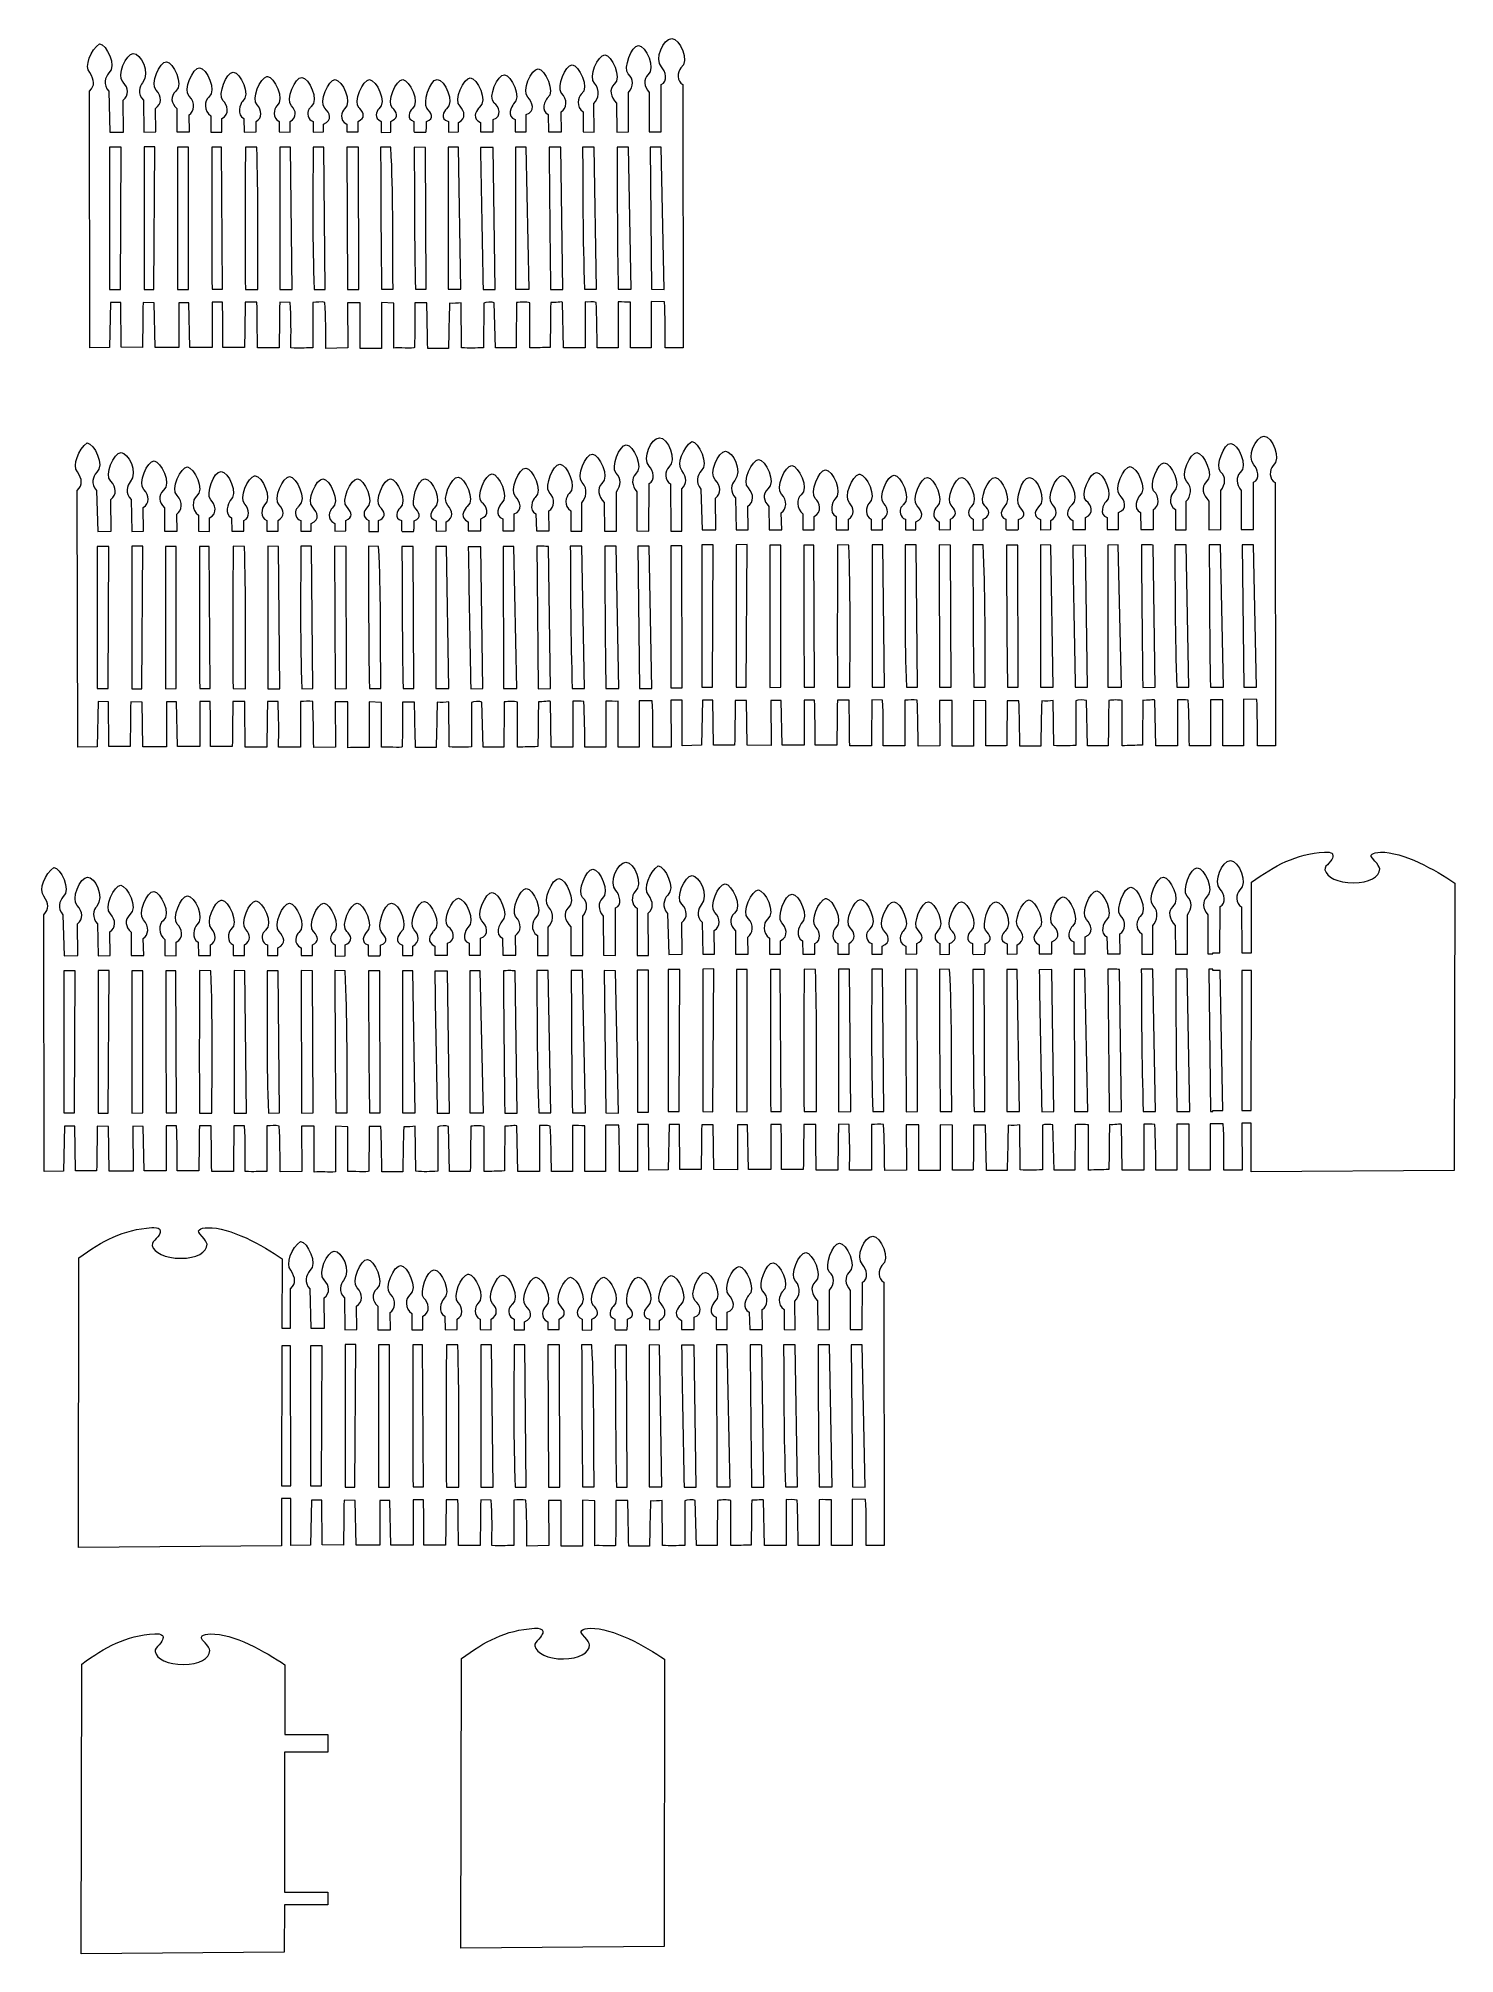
# Model space of a CAD drawing. Header units: centimetres. Extents: x -13.6 to 13.5, y -18.3 to 18.3.
import ezdxf

# ---------------------------------------------------------------- set-up
doc = ezdxf.new("R2010")
doc.units = ezdxf.units.CM
doc.header["$MEASUREMENT"] = 0
doc.layers.add('Layer 1', color=7, linetype='Continuous')

msp = doc.modelspace()

# ---------------------------------------------------------------- linework, layer by layer
at = {"layer": 'Layer 1', "color": 28, "lineweight": 18}
for points, knots in [([(-1.66196, 17.79148), (-1.58319, 17.71365), (-1.53262, 17.50731), (-1.66457, 17.45744), (-1.66457, 17.45744), (-1.66457, 17.45744), (-1.66692, 16.54793), (-1.66692, 16.54793), (-1.66692, 16.54793), (-1.66692, 16.54793), (-1.89848, 16.55042), (-1.89848, 16.55042), (-1.89848, 16.55042), (-1.89848, 16.55042), (-1.89976, 17.29866), (-1.89976, 17.29866), (-1.89976, 17.29866), (-1.99861, 17.41673), (-2.00387, 17.55886), (-1.92324, 17.63935), (-1.92324, 17.63935), (-1.75753, 17.76225), (-1.96804, 18.1983), (-2.10018, 18.19994), (-2.10018, 18.19994), (-2.23232, 18.20158), (-2.40013, 17.76764), (-2.29696, 17.65589), (-2.29696, 17.65589), (-2.18522, 17.55557), (-2.19969, 17.42002), (-2.29035, 17.29953), (-2.29035, 17.29953), (-2.29035, 17.049), (-2.29035, 16.79848), (-2.29035, 16.54795), (-2.29035, 16.54795), (-2.29035, 16.54795), (-2.51914, 16.5437), (-2.51914, 16.5437), (-2.51914, 16.5437), (-2.51914, 16.5437), (-2.52266, 17.09489), (-2.52266, 17.09489), (-2.52266, 17.09489), (-2.63637, 17.2178), (-2.67001, 17.36141), (-2.57064, 17.46077), (-2.57064, 17.46077), (-2.40493, 17.58367), (-2.62128, 18.0165), (-2.74758, 18.02218), (-2.74758, 18.02218), (-2.87388, 18.02786), (-3.07113, 17.59022), (-2.94519, 17.4773), (-2.94519, 17.4773), (-2.82563, 17.34781), (-2.8664, 17.18164), (-2.95429, 17.09118), (-2.95429, 17.09118), (-2.95429, 17.09118), (-2.95228, 16.54382), (-2.95228, 16.54382), (-2.95228, 16.54382), (-2.95228, 16.54382), (-3.16099, 16.54713), (-3.16099, 16.54713), (-3.16099, 16.54713), (-3.16099, 16.54713), (-3.16099, 16.93243), (-3.16099, 16.93243), (-3.16099, 16.93243), (-3.31161, 17.02465), (-3.24967, 17.21425), (-3.19654, 17.26729), (-3.19654, 17.26729), (-3.03083, 17.39019), (-3.24145, 17.82848), (-3.37348, 17.82788), (-3.37348, 17.82788), (-3.50551, 17.82727), (-3.66262, 17.41234), (-3.57936, 17.29375), (-3.57936, 17.29375), (-3.57872, 17.29301), (-3.57836, 17.292), (-3.57771, 17.29126), (-3.57771, 17.29126), (-3.44902, 17.17138), (-3.47386, 16.99361), (-3.58184, 16.93242), (-3.58184, 16.93242), (-3.58184, 16.93242), (-3.57712, 16.55043), (-3.57712, 16.55043), (-3.57712, 16.55043), (-3.57712, 16.55043), (-3.82162, 16.55043), (-3.82162, 16.55043), (-3.82162, 16.55043), (-3.82162, 16.55043), (-3.82906, 16.87951), (-3.82906, 16.87951), (-3.82906, 16.87951), (-3.9848, 16.9435), (-3.88629, 17.15461), (-3.84725, 17.1937), (-3.84725, 17.1937), (-3.68154, 17.3166), (-3.89789, 17.74943), (-4.02419, 17.75511), (-4.02419, 17.75511), (-4.15049, 17.76079), (-4.34774, 17.32315), (-4.2218, 17.21024), (-4.2218, 17.21024), (-4.13411, 17.11989), (-4.06546, 16.93621), (-4.24991, 16.87951), (-4.24991, 16.87951), (-4.24991, 16.87951), (-4.24991, 16.55043), (-4.24991, 16.55043), (-4.24991, 16.55043), (-4.24991, 16.55043), (-4.46406, 16.55043), (-4.46406, 16.55043), (-4.46406, 16.55043), (-4.46406, 16.55043), (-4.46406, 16.78277), (-4.46406, 16.78277), (-4.46406, 16.78277), (-4.63669, 16.8363), (-4.53301, 17.04047), (-4.49217, 17.08125), (-4.49217, 17.08125), (-4.32646, 17.20415), (-4.54281, 17.63698), (-4.66911, 17.64266), (-4.66911, 17.64266), (-4.79541, 17.64834), (-4.99266, 17.2107), (-4.86672, 17.09779), (-4.86672, 17.09779), (-4.77028, 17.03481), (-4.70103, 16.84419), (-4.88491, 16.78277), (-4.88491, 16.78277), (-4.88491, 16.78277), (-4.88491, 16.55043), (-4.88491, 16.55043), (-4.88491, 16.55043), (-4.88491, 16.55043), (-5.12552, 16.55043), (-5.12552, 16.55043), (-5.12552, 16.55043), (-5.12552, 16.55043), (-5.12552, 16.61492), (-5.12552, 16.61492), (-5.12552, 16.61492), (-5.12552, 16.61492), (-5.12552, 16.72406), (-5.12552, 16.72406), (-5.12552, 16.72406), (-5.28795, 16.81289), (-5.22039, 16.92052), (-5.16355, 17.00022), (-5.16355, 17.00022), (-5.15746, 17.00703), (-5.15096, 17.01397), (-5.14371, 17.02089), (-5.14371, 17.02089), (-4.978, 17.14379), (-5.19517, 17.57662), (-5.32148, 17.5823), (-5.32148, 17.5823), (-5.44778, 17.58798), (-5.6442, 17.15034), (-5.51826, 17.03743), (-5.51826, 17.03743), (-5.42856, 16.93874), (-5.39704, 16.80675), (-5.5472, 16.72406), (-5.5472, 16.72406), (-5.5472, 16.72406), (-5.5472, 16.55539), (-5.5472, 16.55539), (-5.5472, 16.55539), (-5.54853, 16.5533), (-5.55019, 16.55124), (-5.55216, 16.5496), (-5.55216, 16.5496), (-5.55216, 16.5496), (-5.73737, 16.54464), (-5.73737, 16.54464), (-5.73737, 16.54464), (-5.73858, 16.5452), (-5.73955, 16.5457), (-5.74068, 16.54628), (-5.74068, 16.54628), (-5.74068, 16.54628), (-5.74068, 16.74472), (-5.74068, 16.74472), (-5.74068, 16.74472), (-5.91491, 16.79831), (-5.82451, 16.94247), (-5.77871, 16.98781), (-5.77871, 16.98781), (-5.613, 17.11071), (-5.8065, 17.5482), (-5.95648, 17.5484), (-5.95648, 17.5484), (-6.10645, 17.54866), (-6.22991, 17.08513), (-6.15326, 17.00435), (-6.15326, 17.00435), (-6.08063, 16.91009), (-5.98685, 16.80851), (-6.16153, 16.74473), (-6.16153, 16.74473), (-6.16153, 16.74473), (-6.16153, 16.60417), (-6.16153, 16.60417), (-6.16153, 16.60417), (-6.16347, 16.59602), (-6.16484, 16.58837), (-6.16484, 16.58184), (-6.16484, 16.58184), (-6.16484, 16.56368), (-6.16798, 16.55151), (-6.17559, 16.54298), (-6.17559, 16.54298), (-6.17559, 16.54298), (-6.39222, 16.54134), (-6.39222, 16.54134), (-6.39222, 16.54134), (-6.39719, 16.54668), (-6.40093, 16.55321), (-6.4038, 16.56036), (-6.4038, 16.56036), (-6.4038, 16.56036), (-6.4038, 16.74888), (-6.4038, 16.74888), (-6.4038, 16.74888), (-6.55587, 16.79183), (-6.48013, 16.94503), (-6.43687, 16.98783), (-6.43687, 16.98783), (-6.27116, 17.11073), (-6.48751, 17.54273), (-6.61381, 17.54842), (-6.61381, 17.54842), (-6.74011, 17.5541), (-6.93736, 17.11728), (-6.81142, 17.00437), (-6.81142, 17.00437), (-6.8021, 16.99656), (-6.79351, 16.98896), (-6.78579, 16.98122), (-6.78579, 16.98122), (-6.69987, 16.88066), (-6.72284, 16.79831), (-6.84284, 16.74888), (-6.84284, 16.74888), (-6.84284, 16.74888), (-6.84284, 16.54217), (-6.84284, 16.54217), (-6.84284, 16.54217), (-6.84284, 16.54217), (-7.0297, 16.53721), (-7.0297, 16.53721), (-7.0297, 16.53721), (-7.0297, 16.53721), (-7.0297, 16.74888), (-7.0297, 16.74888), (-7.0297, 16.74888), (-7.17016, 16.81239), (-7.12009, 16.94011), (-7.07187, 16.98783), (-7.07187, 16.98783), (-6.90616, 17.11073), (-7.12251, 17.54273), (-7.24881, 17.54842), (-7.24881, 17.54842), (-7.37511, 17.5541), (-7.57236, 17.11728), (-7.44642, 17.00437), (-7.44642, 17.00437), (-7.44373, 17.00212), (-7.44153, 17), (-7.43898, 16.99776), (-7.43898, 16.99776), (-7.35401, 16.89379), (-7.33029, 16.82006), (-7.46875, 16.74888), (-7.46875, 16.74888), (-7.46875, 16.74888), (-7.46875, 16.54962), (-7.46875, 16.54962), (-7.46875, 16.54962), (-7.46875, 16.54962), (-7.6829, 16.54631), (-7.6829, 16.54631), (-7.6829, 16.54631), (-7.6829, 16.54631), (-7.6829, 16.69514), (-7.6829, 16.69514), (-7.6829, 16.69514), (-7.8511, 16.77322), (-7.7773, 16.94067), (-7.73003, 16.98784), (-7.73003, 16.98784), (-7.56432, 17.11074), (-7.78149, 17.54274), (-7.9078, 17.54843), (-7.9078, 17.54843), (-8.0341, 17.55411), (-8.23052, 17.11729), (-8.10458, 17.00438), (-8.10458, 17.00438), (-8.01568, 16.90594), (-7.94904, 16.77547), (-8.13187, 16.69515), (-8.13187, 16.69515), (-8.13187, 16.69515), (-8.13187, 16.54549), (-8.13187, 16.54549), (-8.13187, 16.54549), (-8.13187, 16.54549), (-8.32865, 16.54385), (-8.32865, 16.54385), (-8.32865, 16.54385), (-8.32865, 16.54385), (-8.32865, 16.7489), (-8.32865, 16.7489), (-8.32865, 16.7489), (-8.43915, 16.77473), (-8.44783, 16.91973), (-8.41547, 16.9738), (-8.41547, 16.9738), (-8.41377, 16.97571), (-8.41232, 16.97778), (-8.41051, 16.97959), (-8.41051, 16.97959), (-8.39148, 16.99862), (-8.37936, 17.01205), (-8.37248, 17.02506), (-8.37248, 17.02506), (-8.37229, 17.02538), (-8.37182, 17.02556), (-8.37165, 17.02588), (-8.37165, 17.02588), (-8.37036, 17.02715), (-8.36968, 17.02874), (-8.36834, 17.03002), (-8.36834, 17.03002), (-8.20263, 17.15292), (-8.4198, 17.58575), (-8.54611, 17.59143), (-8.54611, 17.59143), (-8.67241, 17.59711), (-8.86883, 17.16029), (-8.74289, 17.04738), (-8.74289, 17.04738), (-8.65476, 16.94809), (-8.6346, 16.82686), (-8.76769, 16.7489), (-8.76769, 16.7489), (-8.76769, 16.7489), (-8.76769, 16.54385), (-8.76769, 16.54385), (-8.76769, 16.54385), (-8.76769, 16.54385), (-8.98266, 16.54634), (-8.98266, 16.54634), (-8.98266, 16.54634), (-8.98266, 16.54634), (-8.98266, 16.74891), (-8.98266, 16.74891), (-8.98266, 16.74891), (-9.11474, 16.80407), (-9.08376, 16.99139), (-9.02731, 17.04739), (-9.02731, 17.04739), (-8.8616, 17.17029), (-9.07795, 17.60229), (-9.20425, 17.60798), (-9.20425, 17.60798), (-9.2082, 17.60824), (-9.21175, 17.60864), (-9.21583, 17.60798), (-9.21583, 17.60798), (-9.34208, 17.58739), (-9.52304, 17.17331), (-9.40104, 17.06393), (-9.40104, 17.06393), (-9.31751, 16.96887), (-9.29455, 16.80797), (-9.42171, 16.74891), (-9.42171, 16.74891), (-9.42171, 16.74891), (-9.42171, 16.54634), (-9.42171, 16.54634), (-9.42171, 16.54634), (-9.42171, 16.54634), (-9.65192, 16.54385), (-9.65192, 16.54385), (-9.65192, 16.54385), (-9.65192, 16.54385), (-9.65653, 16.80099), (-9.65653, 16.80099), (-9.65653, 16.80099), (-9.804, 16.87114), (-9.72542, 17.08748), (-9.68216, 17.13089), (-9.68216, 17.13089), (-9.51645, 17.25379), (-9.72324, 17.69215), (-9.8591, 17.69148), (-9.8591, 17.69148), (-9.99496, 17.69079), (-10.15982, 17.25912), (-10.05671, 17.14743), (-10.05671, 17.14743), (-9.9722, 17.07208), (-9.91372, 16.88131), (-10.07738, 16.80099), (-10.07738, 16.80099), (-10.07738, 16.80099), (-10.07738, 16.5422), (-10.07738, 16.5422), (-10.07738, 16.5422), (-10.07738, 16.5422), (-10.29153, 16.54384), (-10.29153, 16.54384), (-10.29153, 16.54384), (-10.29153, 16.54384), (-10.29153, 16.85224), (-10.29153, 16.85224), (-10.29153, 16.85224), (-10.42382, 16.94535), (-10.41452, 17.1499), (-10.32708, 17.21356), (-10.32708, 17.21356), (-10.16137, 17.33646), (-10.37772, 17.76929), (-10.50402, 17.77497), (-10.50402, 17.77497), (-10.63032, 17.78065), (-10.82757, 17.34301), (-10.70163, 17.2301), (-10.70163, 17.2301), (-10.57585, 17.10228), (-10.60997, 16.93965), (-10.70576, 16.87208), (-10.70576, 16.87208), (-10.70576, 16.87208), (-10.69855, 16.54549), (-10.69855, 16.54549), (-10.69855, 16.54549), (-10.69855, 16.54549), (-10.93916, 16.54549), (-10.93916, 16.54549), (-10.93916, 16.54549), (-10.93916, 16.54549), (-10.9414, 16.99363), (-10.9414, 16.99363), (-10.9414, 16.99363), (-11.04995, 17.10143), (-11.06991, 17.22237), (-10.96207, 17.32932), (-10.96207, 17.32932), (-10.79636, 17.45222), (-11.01271, 17.88505), (-11.13901, 17.89073), (-11.13901, 17.89073), (-11.26531, 17.89641), (-11.46256, 17.45877), (-11.33662, 17.34585), (-11.33662, 17.34585), (-11.22701, 17.22454), (-11.22593, 17.07714), (-11.34737, 16.99776), (-11.34737, 16.99776), (-11.34737, 16.99776), (-11.34241, 16.54631), (-11.34241, 16.54631), (-11.34241, 16.54631), (-11.34241, 16.54631), (-11.56979, 16.543), (-11.56979, 16.543), (-11.56979, 16.543), (-11.56979, 16.543), (-11.58137, 17.15567), (-11.58137, 17.15567), (-11.58137, 17.15567), (-11.6985, 17.26683), (-11.66175, 17.42347), (-11.59708, 17.48805), (-11.59708, 17.48805), (-11.44156, 17.68272), (-11.63521, 18.05055), (-11.77402, 18.04946), (-11.77402, 18.04946), (-11.91283, 18.04838), (-12.09757, 17.6175), (-11.97163, 17.50458), (-11.97163, 17.50458), (-11.97069, 17.50379), (-11.97008, 17.50289), (-11.96915, 17.50209), (-11.96915, 17.50209), (-11.86041, 17.38273), (-11.85047, 17.24781), (-11.96832, 17.15235), (-11.96832, 17.15235), (-11.96832, 17.15235), (-11.96005, 16.54463), (-11.96005, 16.54463), (-11.96005, 16.54463), (-11.96005, 16.54463), (-12.2205, 16.54132), (-12.2205, 16.54132), (-12.2205, 16.54132), (-12.2205, 16.54132), (-12.24448, 17.32432), (-12.24448, 17.32432), (-12.24448, 17.32432), (-12.35558, 17.4585), (-12.31424, 17.58575), (-12.23952, 17.67572), (-12.23952, 17.67572), (-12.0792, 17.80147), (-12.29337, 18.229), (-12.41894, 18.23465), (-12.41894, 18.23465), (-12.58493, 18.12188), (-12.71595, 17.79793), (-12.60828, 17.68233), (-12.60828, 17.68233), (-12.51363, 17.52856), (-12.50258, 17.44363), (-12.61159, 17.32762), (-12.61159, 17.32762), (-12.61159, 17.32762), (-12.60332, 12.41133), (-12.60332, 12.41133), (-12.60332, 12.41133), (-12.60332, 12.41133), (-12.23125, 12.41877), (-12.23125, 12.41877), (-12.23125, 12.41877), (-12.23125, 12.41877), (-12.21306, 13.28197), (-12.21306, 13.28197), (-12.21306, 13.28197), (-12.21306, 13.28197), (-12.0138, 13.28115), (-12.0138, 13.28115), (-12.0138, 13.28115), (-12.0138, 13.28115), (-12.00636, 12.42291), (-12.00636, 12.42291), (-12.00636, 12.42291), (-12.00636, 12.42291), (-11.59874, 12.42127), (-11.59874, 12.42127), (-11.59874, 12.42127), (-11.59454, 12.68943), (-11.5913, 13.01051), (-11.58799, 13.27868), (-11.58799, 13.27868), (-11.58799, 13.27868), (-11.37136, 13.27455), (-11.37136, 13.27455), (-11.37136, 13.27455), (-11.37136, 13.27455), (-11.35813, 12.41962), (-11.35813, 12.41962), (-11.35813, 12.41962), (-11.35813, 12.41962), (-10.9009, 12.41798), (-10.9009, 12.41798), (-10.9009, 12.41798), (-10.9009, 12.41798), (-10.90421, 13.27705), (-10.90421, 13.27705), (-10.90421, 13.27705), (-10.90421, 13.27705), (-10.70991, 13.27541), (-10.70991, 13.27541), (-10.70991, 13.27541), (-10.70991, 13.27541), (-10.69172, 12.4213), (-10.69172, 12.4213), (-10.69172, 12.4213), (-10.69172, 12.4213), (-10.26591, 12.4213), (-10.26591, 12.4213), (-10.26591, 12.4213), (-10.26591, 12.4213), (-10.26591, 13.28616), (-10.26591, 13.28616), (-10.26591, 13.28616), (-10.26591, 13.28616), (-10.06747, 13.28534), (-10.06747, 13.28534), (-10.06747, 13.28534), (-10.05847, 13.00027), (-10.05837, 12.70647), (-10.05837, 12.42131), (-10.05837, 12.42131), (-10.05837, 12.42131), (-9.6433, 12.42131), (-9.6433, 12.42131), (-9.6433, 12.42131), (-9.63967, 12.70607), (-9.63612, 12.99976), (-9.63255, 13.28451), (-9.63255, 13.28451), (-9.63255, 13.28451), (-9.406, 13.28451), (-9.406, 13.28451), (-9.406, 13.28451), (-9.40327, 13.00608), (-9.39969, 12.6898), (-9.39608, 12.41138), (-9.39608, 12.41138), (-9.39608, 12.41138), (-8.98184, 12.41138), (-8.98184, 12.41138), (-8.98184, 12.41138), (-8.97836, 12.69075), (-8.97472, 13.00844), (-8.97109, 13.28781), (-8.97109, 13.28781), (-8.97109, 13.28781), (-8.76769, 13.28285), (-8.76769, 13.28285), (-8.76769, 13.28285), (-8.7503, 13.00501), (-8.75353, 12.68944), (-8.75777, 12.41138), (-8.75777, 12.41138), (-8.56063, 12.40243), (-8.53313, 12.41138), (-8.33857, 12.41138), (-8.33857, 12.41138), (-8.33857, 12.41138), (-8.33857, 13.28285), (-8.33857, 13.28285), (-8.33857, 13.28285), (-8.26139, 13.28259), (-8.17626, 13.30127), (-8.10458, 13.28203), (-8.10458, 13.28203), (-8.08804, 13.00714), (-8.08919, 12.69628), (-8.08474, 12.40229), (-8.08474, 12.40229), (-8.08474, 12.40229), (-7.66802, 12.41139), (-7.66802, 12.41139), (-7.66802, 12.41139), (-7.66802, 12.41139), (-7.67463, 13.27625), (-7.67463, 13.27625), (-7.67463, 13.27625), (-7.67463, 13.27625), (-7.43154, 13.27625), (-7.43154, 13.27625), (-7.43154, 13.27625), (-7.43154, 13.27625), (-7.43154, 12.40064), (-7.43154, 12.40064), (-7.43154, 12.40064), (-7.29596, 12.40483), (-7.16035, 12.399), (-7.02474, 12.40228), (-7.02474, 12.40228), (-7.02474, 12.40228), (-7.02474, 13.27871), (-7.02474, 13.27871), (-7.02474, 13.27871), (-7.02474, 13.27871), (-6.78827, 13.26879), (-6.78827, 13.26879), (-6.78827, 13.26879), (-6.78827, 13.26879), (-6.78827, 12.40889), (-6.78827, 12.40889), (-6.78827, 12.40889), (-6.72472, 12.41931), (-6.39523, 12.39302), (-6.38974, 12.41633), (-6.38974, 12.41633), (-6.38463, 12.68569), (-6.38423, 12.98608), (-6.3823, 13.27209), (-6.3823, 13.27209), (-6.3823, 13.27209), (-6.15575, 13.27209), (-6.15575, 13.27209), (-6.15575, 13.27209), (-6.14881, 13.0202), (-6.1428, 12.65418), (-6.13673, 12.40227), (-6.13673, 12.40227), (-6.13673, 12.40227), (-5.73985, 12.40227), (-5.73985, 12.40227), (-5.73985, 12.40227), (-5.73292, 12.65995), (-5.7269, 13.01191), (-5.72083, 13.26961), (-5.72083, 13.26961), (-5.64866, 13.25635), (-5.55851, 13.27003), (-5.49924, 13.27622), (-5.49924, 13.27622), (-5.49924, 13.27622), (-5.49014, 12.41467), (-5.49014, 12.41467), (-5.49014, 12.41467), (-5.34063, 12.40173), (-5.22151, 12.40939), (-5.06598, 12.41467), (-5.06598, 12.41467), (-5.06598, 12.41467), (-5.06433, 13.26877), (-5.06433, 13.26877), (-5.06433, 13.26877), (-5.03641, 13.28862), (-4.89659, 13.29455), (-4.86424, 13.27456), (-4.86424, 13.27456), (-4.86424, 13.27456), (-4.84192, 12.41136), (-4.84192, 12.41136), (-4.84192, 12.41136), (-4.84192, 12.41136), (-4.44587, 12.41136), (-4.44587, 12.41136), (-4.44587, 12.41136), (-4.44256, 12.66657), (-4.43926, 13.02266), (-4.43595, 13.27787), (-4.43595, 13.27787), (-4.34966, 13.28728), (-4.25436, 13.29236), (-4.18046, 13.27456), (-4.18046, 13.27456), (-4.18046, 13.27456), (-4.18046, 12.41053), (-4.18046, 12.41053), (-4.18046, 12.41053), (-4.05146, 12.41351), (-3.92248, 12.41742), (-3.79351, 12.42128), (-3.79351, 12.42128), (-3.78932, 12.67648), (-3.78607, 13.02596), (-3.78276, 13.28118), (-3.78276, 13.28118), (-3.70135, 13.27063), (-3.5671, 13.3043), (-3.55373, 13.28282), (-3.55373, 13.28282), (-3.55373, 13.28282), (-3.53802, 12.41135), (-3.53802, 12.41135), (-3.53802, 12.41135), (-3.53802, 12.41135), (-3.12213, 12.41135), (-3.12213, 12.41135), (-3.12213, 12.41135), (-3.12213, 12.41135), (-3.12213, 13.29109), (-3.12213, 13.29109), (-3.12213, 13.29109), (-3.05278, 13.28245), (-2.98057, 13.30194), (-2.9146, 13.282), (-2.9146, 13.282), (-2.89628, 13.01311), (-2.89734, 12.69992), (-2.89228, 12.41135), (-2.89228, 12.41135), (-2.89228, 12.41135), (-2.48879, 12.41135), (-2.48879, 12.41135), (-2.48879, 12.41135), (-2.48879, 12.41135), (-2.48879, 13.29026), (-2.48879, 13.29026), (-2.48879, 13.29026), (-2.41024, 13.29415), (-2.33169, 13.28476), (-2.25315, 13.28862), (-2.25315, 13.28862), (-2.25315, 13.28862), (-2.25315, 12.41136), (-2.25315, 12.41136), (-2.25315, 12.41136), (-2.25315, 12.41136), (-1.85627, 12.41136), (-1.85627, 12.41136), (-1.85627, 12.41136), (-1.85627, 12.41136), (-1.85627, 13.29937), (-1.85627, 13.29937), (-1.85627, 13.29937), (-1.85627, 13.29937), (-1.60326, 13.29606), (-1.60326, 13.29606), (-1.60326, 13.29606), (-1.58649, 13.0257), (-1.59168, 12.698), (-1.59168, 12.41136), (-1.59168, 12.41136), (-1.59168, 12.41136), (-1.24359, 12.41136), (-1.24359, 12.41136), (-1.24359, 12.41136), (-1.24359, 12.41136), (-1.25103, 17.45278), (-1.25103, 17.45278), (-1.25103, 17.45278), (-1.37249, 17.50899), (-1.36426, 17.69823), (-1.28824, 17.77413), (-1.28824, 17.77413), (-1.12253, 17.89703), (-1.30533, 18.33881), (-1.46518, 18.33554), (-1.46518, 18.33554), (-1.62503, 18.33228), (-1.80192, 17.93645), (-1.66197, 17.79149), (-1.66197, 17.79149), (-1.66197, 17.79149), (-1.66196, 17.79148), (-1.66196, 17.79148)], [0, 0, 0, 0, 0.00471698, 0.00471698, 0.00471698, 0.00471698, 0.00943396, 0.00943396, 0.00943396, 0.00943396, 0.01415094, 0.01415094, 0.01415094, 0.01415094, 0.01886792, 0.01886792, 0.01886792, 0.01886792, 0.02358491, 0.02358491, 0.02358491, 0.02358491, 0.02830189, 0.02830189, 0.02830189, 0.02830189, 0.03301887, 0.03301887, 0.03301887, 0.03301887, 0.03773585, 0.03773585, 0.03773585, 0.03773585, 0.04245283, 0.04245283, 0.04245283, 0.04245283, 0.04716981, 0.04716981, 0.04716981, 0.04716981, 0.05188679, 0.05188679, 0.05188679, 0.05188679, 0.05660377, 0.05660377, 0.05660377, 0.05660377, 0.06132075, 0.06132075, 0.06132075, 0.06132075, 0.06603774, 0.06603774, 0.06603774, 0.06603774, 0.07075472, 0.07075472, 0.07075472, 0.07075472, 0.0754717, 0.0754717, 0.0754717, 0.0754717, 0.08018868, 0.08018868, 0.08018868, 0.08018868, 0.08490566, 0.08490566, 0.08490566, 0.08490566, 0.08962264, 0.08962264, 0.08962264, 0.08962264, 0.09433962, 0.09433962, 0.09433962, 0.09433962, 0.0990566, 0.0990566, 0.0990566, 0.0990566, 0.10377358, 0.10377358, 0.10377358, 0.10377358, 0.10849057, 0.10849057, 0.10849057, 0.10849057, 0.11320755, 0.11320755, 0.11320755, 0.11320755, 0.11792453, 0.11792453, 0.11792453, 0.11792453, 0.12264151, 0.12264151, 0.12264151, 0.12264151, 0.12735849, 0.12735849, 0.12735849, 0.12735849, 0.13207547, 0.13207547, 0.13207547, 0.13207547, 0.13679245, 0.13679245, 0.13679245, 0.13679245, 0.14150943, 0.14150943, 0.14150943, 0.14150943, 0.14622642, 0.14622642, 0.14622642, 0.14622642, 0.1509434, 0.1509434, 0.1509434, 0.1509434, 0.15566038, 0.15566038, 0.15566038, 0.15566038, 0.16037736, 0.16037736, 0.16037736, 0.16037736, 0.16509434, 0.16509434, 0.16509434, 0.16509434, 0.16981132, 0.16981132, 0.16981132, 0.16981132, 0.1745283, 0.1745283, 0.1745283, 0.1745283, 0.17924528, 0.17924528, 0.17924528, 0.17924528, 0.18396226, 0.18396226, 0.18396226, 0.18396226, 0.18867925, 0.18867925, 0.18867925, 0.18867925, 0.19339623, 0.19339623, 0.19339623, 0.19339623, 0.19811321, 0.19811321, 0.19811321, 0.19811321, 0.20283019, 0.20283019, 0.20283019, 0.20283019, 0.20754717, 0.20754717, 0.20754717, 0.20754717, 0.21226415, 0.21226415, 0.21226415, 0.21226415, 0.21698113, 0.21698113, 0.21698113, 0.21698113, 0.22169811, 0.22169811, 0.22169811, 0.22169811, 0.22641509, 0.22641509, 0.22641509, 0.22641509, 0.23113208, 0.23113208, 0.23113208, 0.23113208, 0.23584906, 0.23584906, 0.23584906, 0.23584906, 0.24056604, 0.24056604, 0.24056604, 0.24056604, 0.24528302, 0.24528302, 0.24528302, 0.24528302, 0.25, 0.25, 0.25, 0.25, 0.25471698, 0.25471698, 0.25471698, 0.25471698, 0.25943396, 0.25943396, 0.25943396, 0.25943396, 0.26415094, 0.26415094, 0.26415094, 0.26415094, 0.26886792, 0.26886792, 0.26886792, 0.26886792, 0.27358491, 0.27358491, 0.27358491, 0.27358491, 0.27830189, 0.27830189, 0.27830189, 0.27830189, 0.28301887, 0.28301887, 0.28301887, 0.28301887, 0.28773585, 0.28773585, 0.28773585, 0.28773585, 0.29245283, 0.29245283, 0.29245283, 0.29245283, 0.29716981, 0.29716981, 0.29716981, 0.29716981, 0.30188679, 0.30188679, 0.30188679, 0.30188679, 0.30660377, 0.30660377, 0.30660377, 0.30660377, 0.31132075, 0.31132075, 0.31132075, 0.31132075, 0.31603774, 0.31603774, 0.31603774, 0.31603774, 0.32075472, 0.32075472, 0.32075472, 0.32075472, 0.3254717, 0.3254717, 0.3254717, 0.3254717, 0.33018868, 0.33018868, 0.33018868, 0.33018868, 0.33490566, 0.33490566, 0.33490566, 0.33490566, 0.33962264, 0.33962264, 0.33962264, 0.33962264, 0.34433962, 0.34433962, 0.34433962, 0.34433962, 0.3490566, 0.3490566, 0.3490566, 0.3490566, 0.35377358, 0.35377358, 0.35377358, 0.35377358, 0.35849057, 0.35849057, 0.35849057, 0.35849057, 0.36320755, 0.36320755, 0.36320755, 0.36320755, 0.36792453, 0.36792453, 0.36792453, 0.36792453, 0.37264151, 0.37264151, 0.37264151, 0.37264151, 0.37735849, 0.37735849, 0.37735849, 0.37735849, 0.38207547, 0.38207547, 0.38207547, 0.38207547, 0.38679245, 0.38679245, 0.38679245, 0.38679245, 0.39150943, 0.39150943, 0.39150943, 0.39150943, 0.39622642, 0.39622642, 0.39622642, 0.39622642, 0.4009434, 0.4009434, 0.4009434, 0.4009434, 0.40566038, 0.40566038, 0.40566038, 0.40566038, 0.41037736, 0.41037736, 0.41037736, 0.41037736, 0.41509434, 0.41509434, 0.41509434, 0.41509434, 0.41981132, 0.41981132, 0.41981132, 0.41981132, 0.4245283, 0.4245283, 0.4245283, 0.4245283, 0.42924528, 0.42924528, 0.42924528, 0.42924528, 0.43396226, 0.43396226, 0.43396226, 0.43396226, 0.43867925, 0.43867925, 0.43867925, 0.43867925, 0.44339623, 0.44339623, 0.44339623, 0.44339623, 0.44811321, 0.44811321, 0.44811321, 0.44811321, 0.45283019, 0.45283019, 0.45283019, 0.45283019, 0.45754717, 0.45754717, 0.45754717, 0.45754717, 0.46226415, 0.46226415, 0.46226415, 0.46226415, 0.46698113, 0.46698113, 0.46698113, 0.46698113, 0.47169811, 0.47169811, 0.47169811, 0.47169811, 0.47641509, 0.47641509, 0.47641509, 0.47641509, 0.48113208, 0.48113208, 0.48113208, 0.48113208, 0.48584906, 0.48584906, 0.48584906, 0.48584906, 0.49056604, 0.49056604, 0.49056604, 0.49056604, 0.49528302, 0.49528302, 0.49528302, 0.49528302, 0.5, 0.5, 0.5, 0.5, 0.50471698, 0.50471698, 0.50471698, 0.50471698, 0.50943396, 0.50943396, 0.50943396, 0.50943396, 0.51415094, 0.51415094, 0.51415094, 0.51415094, 0.51886792, 0.51886792, 0.51886792, 0.51886792, 0.52358491, 0.52358491, 0.52358491, 0.52358491, 0.52830189, 0.52830189, 0.52830189, 0.52830189, 0.53301887, 0.53301887, 0.53301887, 0.53301887, 0.53773585, 0.53773585, 0.53773585, 0.53773585, 0.54245283, 0.54245283, 0.54245283, 0.54245283, 0.54716981, 0.54716981, 0.54716981, 0.54716981, 0.55188679, 0.55188679, 0.55188679, 0.55188679, 0.55660377, 0.55660377, 0.55660377, 0.55660377, 0.56132075, 0.56132075, 0.56132075, 0.56132075, 0.56603774, 0.56603774, 0.56603774, 0.56603774, 0.57075472, 0.57075472, 0.57075472, 0.57075472, 0.5754717, 0.5754717, 0.5754717, 0.5754717, 0.58018868, 0.58018868, 0.58018868, 0.58018868, 0.58490566, 0.58490566, 0.58490566, 0.58490566, 0.58962264, 0.58962264, 0.58962264, 0.58962264, 0.59433962, 0.59433962, 0.59433962, 0.59433962, 0.5990566, 0.5990566, 0.5990566, 0.5990566, 0.60377358, 0.60377358, 0.60377358, 0.60377358, 0.60849057, 0.60849057, 0.60849057, 0.60849057, 0.61320755, 0.61320755, 0.61320755, 0.61320755, 0.61792453, 0.61792453, 0.61792453, 0.61792453, 0.62264151, 0.62264151, 0.62264151, 0.62264151, 0.62735849, 0.62735849, 0.62735849, 0.62735849, 0.63207547, 0.63207547, 0.63207547, 0.63207547, 0.63679245, 0.63679245, 0.63679245, 0.63679245, 0.64150943, 0.64150943, 0.64150943, 0.64150943, 0.64622642, 0.64622642, 0.64622642, 0.64622642, 0.6509434, 0.6509434, 0.6509434, 0.6509434, 0.65566038, 0.65566038, 0.65566038, 0.65566038, 0.66037736, 0.66037736, 0.66037736, 0.66037736, 0.66509434, 0.66509434, 0.66509434, 0.66509434, 0.66981132, 0.66981132, 0.66981132, 0.66981132, 0.6745283, 0.6745283, 0.6745283, 0.6745283, 0.67924528, 0.67924528, 0.67924528, 0.67924528, 0.68396226, 0.68396226, 0.68396226, 0.68396226, 0.68867925, 0.68867925, 0.68867925, 0.68867925, 0.69339623, 0.69339623, 0.69339623, 0.69339623, 0.69811321, 0.69811321, 0.69811321, 0.69811321, 0.70283019, 0.70283019, 0.70283019, 0.70283019, 0.70754717, 0.70754717, 0.70754717, 0.70754717, 0.71226415, 0.71226415, 0.71226415, 0.71226415, 0.71698113, 0.71698113, 0.71698113, 0.71698113, 0.72169811, 0.72169811, 0.72169811, 0.72169811, 0.72641509, 0.72641509, 0.72641509, 0.72641509, 0.73113208, 0.73113208, 0.73113208, 0.73113208, 0.73584906, 0.73584906, 0.73584906, 0.73584906, 0.74056604, 0.74056604, 0.74056604, 0.74056604, 0.74528302, 0.74528302, 0.74528302, 0.74528302, 0.75, 0.75, 0.75, 0.75, 0.75471698, 0.75471698, 0.75471698, 0.75471698, 0.75943396, 0.75943396, 0.75943396, 0.75943396, 0.76415094, 0.76415094, 0.76415094, 0.76415094, 0.76886792, 0.76886792, 0.76886792, 0.76886792, 0.77358491, 0.77358491, 0.77358491, 0.77358491, 0.77830189, 0.77830189, 0.77830189, 0.77830189, 0.78301887, 0.78301887, 0.78301887, 0.78301887, 0.78773585, 0.78773585, 0.78773585, 0.78773585, 0.79245283, 0.79245283, 0.79245283, 0.79245283, 0.79716981, 0.79716981, 0.79716981, 0.79716981, 0.80188679, 0.80188679, 0.80188679, 0.80188679, 0.80660377, 0.80660377, 0.80660377, 0.80660377, 0.81132075, 0.81132075, 0.81132075, 0.81132075, 0.81603774, 0.81603774, 0.81603774, 0.81603774, 0.82075472, 0.82075472, 0.82075472, 0.82075472, 0.8254717, 0.8254717, 0.8254717, 0.8254717, 0.83018868, 0.83018868, 0.83018868, 0.83018868, 0.83490566, 0.83490566, 0.83490566, 0.83490566, 0.83962264, 0.83962264, 0.83962264, 0.83962264, 0.84433962, 0.84433962, 0.84433962, 0.84433962, 0.8490566, 0.8490566, 0.8490566, 0.8490566, 0.85377358, 0.85377358, 0.85377358, 0.85377358, 0.85849057, 0.85849057, 0.85849057, 0.85849057, 0.86320755, 0.86320755, 0.86320755, 0.86320755, 0.86792453, 0.86792453, 0.86792453, 0.86792453, 0.87264151, 0.87264151, 0.87264151, 0.87264151, 0.87735849, 0.87735849, 0.87735849, 0.87735849, 0.88207547, 0.88207547, 0.88207547, 0.88207547, 0.88679245, 0.88679245, 0.88679245, 0.88679245, 0.89150943, 0.89150943, 0.89150943, 0.89150943, 0.89622642, 0.89622642, 0.89622642, 0.89622642, 0.9009434, 0.9009434, 0.9009434, 0.9009434, 0.90566038, 0.90566038, 0.90566038, 0.90566038, 0.91037736, 0.91037736, 0.91037736, 0.91037736, 0.91509434, 0.91509434, 0.91509434, 0.91509434, 0.91981132, 0.91981132, 0.91981132, 0.91981132, 0.9245283, 0.9245283, 0.9245283, 0.9245283, 0.92924528, 0.92924528, 0.92924528, 0.92924528, 0.93396226, 0.93396226, 0.93396226, 0.93396226, 0.93867925, 0.93867925, 0.93867925, 0.93867925, 0.94339623, 0.94339623, 0.94339623, 0.94339623, 0.94811321, 0.94811321, 0.94811321, 0.94811321, 0.95283019, 0.95283019, 0.95283019, 0.95283019, 0.95754717, 0.95754717, 0.95754717, 0.95754717, 0.96226415, 0.96226415, 0.96226415, 0.96226415, 0.96698113, 0.96698113, 0.96698113, 0.96698113, 0.97169811, 0.97169811, 0.97169811, 0.97169811, 0.97641509, 0.97641509, 0.97641509, 0.97641509, 0.98113208, 0.98113208, 0.98113208, 0.98113208, 0.98584906, 0.98584906, 0.98584906, 0.98584906, 0.99056604, 0.99056604, 0.99056604, 0.99056604, 1, 1, 1, 1]), ([(-12.22876, 16.25444), (-12.22876, 16.25444), (-12.008, 16.25444), (-12.008, 16.25444), (-12.008, 16.25444), (-12.008, 16.25444), (-12.0204, 13.53171), (-12.0204, 13.53171), (-12.0204, 13.53171), (-12.0204, 13.53171), (-12.22876, 13.53171), (-12.22876, 13.53171), (-12.22876, 13.53171), (-12.22876, 13.53171), (-12.22876, 16.25444), (-12.22876, 16.25444)], [0, 0, 0, 0, 0.2, 0.2, 0.2, 0.2, 0.4, 0.4, 0.4, 0.4, 0.6, 0.6, 0.6, 0.6, 1, 1, 1, 1]), ([(-11.35894, 16.26103), (-11.35894, 16.26103), (-11.37796, 13.52921), (-11.37796, 13.52921), (-11.37796, 13.52921), (-11.37796, 13.52921), (-11.5673, 13.53003), (-11.5673, 13.53003), (-11.5673, 13.53003), (-11.5673, 13.53003), (-11.5673, 16.25855), (-11.5673, 16.25855), (-11.5673, 16.25855), (-11.5673, 16.25855), (-11.35894, 16.26103), (-11.35894, 16.26103)], [0, 0, 0, 0, 0.2, 0.2, 0.2, 0.2, 0.4, 0.4, 0.4, 0.4, 0.6, 0.6, 0.6, 0.6, 1, 1, 1, 1]), ([(-10.92486, 16.25362), (-10.92486, 16.25362), (-10.7165, 16.25362), (-10.7165, 16.25362), (-10.7165, 16.25362), (-10.7165, 16.25362), (-10.7165, 13.53172), (-10.7165, 13.53172), (-10.7165, 13.53172), (-10.7165, 13.53172), (-10.92486, 13.52841), (-10.92486, 13.52841), (-10.92486, 13.52841), (-10.92486, 13.52841), (-10.92486, 16.25362), (-10.92486, 16.25362)], [0, 0, 0, 0, 0.2, 0.2, 0.2, 0.2, 0.4, 0.4, 0.4, 0.4, 0.6, 0.6, 0.6, 0.6, 1, 1, 1, 1]), ([(-10.27249, 16.25362), (-10.27249, 16.25362), (-10.08397, 16.25362), (-10.08397, 16.25362), (-10.08397, 16.25362), (-10.08397, 16.25362), (-10.06909, 13.5342), (-10.06909, 13.5342), (-10.06909, 13.5342), (-10.06909, 13.5342), (-10.2667, 13.53338), (-10.2667, 13.53338), (-10.2667, 13.53338), (-10.27541, 14.47763), (-10.27249, 15.23909), (-10.27249, 16.25363), (-10.27249, 16.25363), (-10.27249, 16.25363), (-10.27249, 16.25362), (-10.27249, 16.25362)], [0, 0, 0, 0, 0.16666667, 0.16666667, 0.16666667, 0.16666667, 0.33333333, 0.33333333, 0.33333333, 0.33333333, 0.5, 0.5, 0.5, 0.5, 0.66666667, 0.66666667, 0.66666667, 0.66666667, 1, 1, 1, 1]), ([(-9.62757, 16.2569), (-9.62757, 16.2569), (-9.41012, 16.25276), (-9.41012, 16.25276), (-9.41012, 16.25276), (-9.37909, 15.28756), (-9.3911, 14.61302), (-9.3911, 13.53003), (-9.3911, 13.53003), (-9.3911, 13.53003), (-9.6284, 13.53085), (-9.6284, 13.53085), (-9.6284, 13.53085), (-9.63863, 14.47766), (-9.63136, 15.24096), (-9.62757, 16.25688), (-9.62757, 16.25688), (-9.62757, 16.25688), (-9.62757, 16.2569), (-9.62757, 16.2569)], [0, 0, 0, 0, 0.16666667, 0.16666667, 0.16666667, 0.16666667, 0.33333333, 0.33333333, 0.33333333, 0.33333333, 0.5, 0.5, 0.5, 0.5, 0.66666667, 0.66666667, 0.66666667, 0.66666667, 1, 1, 1, 1]), ([(-8.96611, 16.2569), (-8.96611, 16.2569), (-8.76188, 16.25526), (-8.76188, 16.25526), (-8.76188, 16.25526), (-8.76188, 16.25526), (-8.73211, 13.53005), (-8.73211, 13.53005), (-8.73211, 13.53005), (-8.73211, 13.53005), (-8.9661, 13.52923), (-8.9661, 13.52923), (-8.9661, 13.52923), (-8.9661, 13.52923), (-8.96611, 16.2569), (-8.96611, 16.2569)], [0, 0, 0, 0, 0.2, 0.2, 0.2, 0.2, 0.4, 0.4, 0.4, 0.4, 0.6, 0.6, 0.6, 0.6, 1, 1, 1, 1]), ([(-8.33277, 16.25608), (-8.33277, 16.25608), (-8.12524, 16.25608), (-8.12524, 16.25608), (-8.12524, 16.25608), (-8.12524, 16.25608), (-8.10044, 13.53252), (-8.10044, 13.53252), (-8.10044, 13.53252), (-8.10044, 13.53252), (-8.31128, 13.53003), (-8.31128, 13.53003), (-8.31128, 13.53003), (-8.34818, 14.501), (-8.33278, 15.11202), (-8.33278, 16.25606), (-8.33278, 16.25606), (-8.33278, 16.25606), (-8.33277, 16.25608), (-8.33277, 16.25608)], [0, 0, 0, 0, 0.16666667, 0.16666667, 0.16666667, 0.16666667, 0.33333333, 0.33333333, 0.33333333, 0.33333333, 0.5, 0.5, 0.5, 0.5, 0.66666667, 0.66666667, 0.66666667, 0.66666667, 1, 1, 1, 1]), ([(-7.68371, 16.2569), (-7.68371, 16.2569), (-7.46378, 16.25276), (-7.46378, 16.25276), (-7.46378, 16.25276), (-7.46378, 16.25276), (-7.45386, 13.53169), (-7.45386, 13.53169), (-7.45386, 13.53169), (-7.45386, 13.53169), (-7.67545, 13.5292), (-7.67545, 13.5292), (-7.67545, 13.5292), (-7.67545, 13.5292), (-7.68371, 16.2569), (-7.68371, 16.2569)], [0, 0, 0, 0, 0.2, 0.2, 0.2, 0.2, 0.4, 0.4, 0.4, 0.4, 0.6, 0.6, 0.6, 0.6, 1, 1, 1, 1]), ([(-7.03879, 16.2569), (-7.03879, 16.2569), (-6.84201, 16.25441), (-6.84201, 16.25441), (-6.84201, 16.25441), (-6.79572, 15.28972), (-6.80857, 14.68495), (-6.80067, 13.53499), (-6.80067, 13.53499), (-6.80067, 13.53499), (-7.01978, 13.53499), (-7.01978, 13.53499), (-7.01978, 13.53499), (-7.03538, 14.47682), (-7.03438, 15.2464), (-7.0388, 16.25689), (-7.0388, 16.25689), (-7.0388, 16.25689), (-7.03879, 16.2569), (-7.03879, 16.2569)], [0, 0, 0, 0, 0.16666667, 0.16666667, 0.16666667, 0.16666667, 0.33333333, 0.33333333, 0.33333333, 0.33333333, 0.5, 0.5, 0.5, 0.5, 0.66666667, 0.66666667, 0.66666667, 0.66666667, 1, 1, 1, 1]), ([(-6.39552, 16.25198), (-6.39552, 16.25198), (-6.17972, 16.25116), (-6.17972, 16.25116), (-6.17972, 16.25116), (-6.17972, 16.25116), (-6.16814, 13.53257), (-6.16814, 13.53257), (-6.16814, 13.53257), (-6.16814, 13.53257), (-6.37402, 13.53257), (-6.37402, 13.53257), (-6.37402, 13.53257), (-6.39101, 14.47689), (-6.39048, 15.23693), (-6.39552, 16.25199), (-6.39552, 16.25199), (-6.39552, 16.25199), (-6.39552, 16.25198), (-6.39552, 16.25198)], [0, 0, 0, 0, 0.16666667, 0.16666667, 0.16666667, 0.16666667, 0.33333333, 0.33333333, 0.33333333, 0.33333333, 0.5, 0.5, 0.5, 0.5, 0.66666667, 0.66666667, 0.66666667, 0.66666667, 1, 1, 1, 1]), ([(-5.74399, 16.25444), (-5.74399, 16.25444), (-5.54555, 16.25195), (-5.54555, 16.25195), (-5.54555, 16.25195), (-5.54555, 16.25195), (-5.5009, 13.53418), (-5.5009, 13.53418), (-5.5009, 13.53418), (-5.5009, 13.53418), (-5.74399, 13.53418), (-5.74399, 13.53418), (-5.74399, 13.53418), (-5.74399, 13.53418), (-5.74399, 16.25444), (-5.74399, 16.25444)], [0, 0, 0, 0, 0.2, 0.2, 0.2, 0.2, 0.4, 0.4, 0.4, 0.4, 0.6, 0.6, 0.6, 0.6, 1, 1, 1, 1]), ([(-4.88326, 16.24867), (-4.88326, 16.24867), (-4.84605, 13.5309), (-4.84605, 13.5309), (-4.84605, 13.5309), (-4.84605, 13.5309), (-5.07673, 13.52926), (-5.07673, 13.52926), (-5.07673, 13.52926), (-5.09684, 14.44081), (-5.11146, 15.34645), (-5.12634, 16.24703), (-5.12634, 16.24703), (-5.12634, 16.24703), (-4.88326, 16.24867), (-4.88326, 16.24867)], [0, 0, 0, 0, 0.2, 0.2, 0.2, 0.2, 0.4, 0.4, 0.4, 0.4, 0.6, 0.6, 0.6, 0.6, 1, 1, 1, 1]), ([(-4.25405, 16.25444), (-4.25405, 16.25444), (-4.19452, 13.53419), (-4.19452, 13.53419), (-4.19452, 13.53419), (-4.19452, 13.53419), (-4.45332, 13.53419), (-4.45332, 13.53419), (-4.45332, 13.53419), (-4.45332, 13.53419), (-4.45663, 16.25361), (-4.45663, 16.25361), (-4.45663, 16.25361), (-4.45663, 16.25361), (-4.25405, 16.25444), (-4.25405, 16.25444)], [0, 0, 0, 0, 0.2, 0.2, 0.2, 0.2, 0.4, 0.4, 0.4, 0.4, 0.6, 0.6, 0.6, 0.6, 1, 1, 1, 1]), ([(-3.70008, 16.2569), (-3.66241, 16.2569), (-3.62474, 16.25526), (-3.58846, 16.25194), (-3.58846, 16.25194), (-3.58846, 16.25194), (-3.5496, 13.53086), (-3.5496, 13.53086), (-3.5496, 13.53086), (-3.5496, 13.53086), (-3.78607, 13.52837), (-3.78607, 13.52837), (-3.78607, 13.52837), (-3.78607, 13.52837), (-3.80554, 15.25847), (-3.81253, 16.25606), (-3.81253, 16.25606), (-3.77543, 16.25558), (-3.73776, 16.25696), (-3.70008, 16.25688), (-3.70008, 16.25688), (-3.70008, 16.25688), (-3.70008, 16.2569), (-3.70008, 16.2569)], [0, 0, 0, 0, 0.14285714, 0.14285714, 0.14285714, 0.14285714, 0.28571429, 0.28571429, 0.28571429, 0.28571429, 0.42857143, 0.42857143, 0.42857143, 0.42857143, 0.57142857, 0.57142857, 0.57142857, 0.57142857, 0.71428571, 0.71428571, 0.71428571, 0.71428571, 1, 1, 1, 1]), ([(-3.17174, 16.2569), (-3.17174, 16.2569), (-2.95181, 16.2569), (-2.95181, 16.2569), (-2.95181, 16.2569), (-2.95181, 16.2569), (-2.90303, 13.53417), (-2.90303, 13.53417), (-2.90303, 13.53417), (-2.90303, 13.53417), (-3.13371, 13.53417), (-3.13371, 13.53417), (-3.13371, 13.53417), (-3.17145, 14.49974), (-3.16636, 15.49012), (-3.17174, 16.2569)], [0, 0, 0, 0, 0.2, 0.2, 0.2, 0.2, 0.4, 0.4, 0.4, 0.4, 0.6, 0.6, 0.6, 0.6, 1, 1, 1, 1]), ([(-2.51276, 16.2569), (-2.51276, 16.2569), (-2.29613, 16.2569), (-2.29613, 16.2569), (-2.29613, 16.2569), (-2.29613, 16.2569), (-2.24239, 13.53417), (-2.24239, 13.53417), (-2.24239, 13.53417), (-2.24239, 13.53417), (-2.49126, 13.53417), (-2.49126, 13.53417), (-2.49126, 13.53417), (-2.5072, 14.48216), (-2.50863, 15.31767), (-2.51276, 16.2569)], [0, 0, 0, 0, 0.2, 0.2, 0.2, 0.2, 0.4, 0.4, 0.4, 0.4, 0.6, 0.6, 0.6, 0.6, 1, 1, 1, 1]), ([(-1.87942, 16.2569), (-1.87942, 16.2569), (-1.66527, 16.25608), (-1.66527, 16.25608), (-1.66527, 16.25608), (-1.66527, 16.25608), (-1.60987, 13.53087), (-1.60987, 13.53087), (-1.60987, 13.53087), (-1.60987, 13.53087), (-1.85048, 13.53418), (-1.85048, 13.53418), (-1.85048, 13.53418), (-1.85048, 13.53418), (-1.87942, 16.2569), (-1.87942, 16.2569)], [0, 0, 0, 0, 0.2, 0.2, 0.2, 0.2, 0.4, 0.4, 0.4, 0.4, 0.6, 0.6, 0.6, 0.6, 1, 1, 1, 1]), ([(9.8728, 10.71891), (9.71295, 10.71565), (9.53606, 10.31982), (9.67602, 10.17486), (9.67602, 10.17486), (9.75479, 10.09703), (9.80549, 9.89069), (9.67353, 9.84082), (9.67353, 9.84082), (9.67353, 9.84082), (9.67104, 8.93131), (9.67104, 8.93131), (9.67104, 8.93131), (9.67104, 8.93131), (9.43953, 8.93379), (9.43953, 8.93379), (9.43953, 8.93379), (9.43953, 8.93379), (9.43789, 9.68206), (9.43789, 9.68206), (9.43789, 9.68206), (9.33904, 9.80013), (9.3341, 9.94223), (9.41474, 10.02271), (9.41474, 10.02271), (9.58045, 10.14561), (9.36994, 10.58165), (9.2378, 10.5833), (9.2378, 10.5833), (9.10566, 10.58494), (8.93785, 10.151), (9.04102, 10.03925), (9.04102, 10.03925), (9.15276, 9.93893), (9.13829, 9.80338), (9.04763, 9.68289), (9.04763, 9.68289), (9.04763, 9.68289), (9.04763, 8.93131), (9.04763, 8.93131), (9.04763, 8.93131), (9.04763, 8.93131), (8.8186, 8.92635), (8.8186, 8.92635), (8.8186, 8.92635), (8.8186, 8.92635), (8.81529, 9.47784), (8.81529, 9.47784), (8.81529, 9.47784), (8.70158, 9.60075), (8.66796, 9.74477), (8.76733, 9.84412), (8.76733, 9.84412), (8.93304, 9.96702), (8.71669, 10.39985), (8.59039, 10.40553), (8.59039, 10.40553), (8.46409, 10.41121), (8.26684, 9.97357), (8.39278, 9.86065), (8.39278, 9.86065), (8.51234, 9.73116), (8.47157, 9.56499), (8.38369, 9.47452), (8.38369, 9.47452), (8.38369, 9.47452), (8.38533, 8.92716), (8.38533, 8.92716), (8.38533, 8.92716), (8.38533, 8.92716), (8.17697, 8.93047), (8.17697, 8.93047), (8.17697, 8.93047), (8.17697, 8.93047), (8.17697, 9.31577), (8.17697, 9.31577), (8.17697, 9.31577), (8.02635, 9.40799), (8.08829, 9.5976), (8.14142, 9.65063), (8.14142, 9.65063), (8.30713, 9.77353), (8.09651, 10.21182), (7.96448, 10.21122), (7.96448, 10.21122), (7.83245, 10.21062), (7.67534, 9.79568), (7.7586, 9.67709), (7.7586, 9.67709), (7.75924, 9.67634), (7.75961, 9.67534), (7.76024, 9.67461), (7.76024, 9.67461), (7.88893, 9.55473), (7.86409, 9.37696), (7.7561, 9.31577), (7.7561, 9.31577), (7.7561, 9.31577), (7.76106, 8.93378), (7.76106, 8.93378), (7.76106, 8.93378), (7.76106, 8.93378), (7.51632, 8.93378), (7.51632, 8.93378), (7.51632, 8.93378), (7.51632, 8.93378), (7.50888, 9.26286), (7.50888, 9.26286), (7.50888, 9.26286), (7.35314, 9.32686), (7.45165, 9.53796), (7.49069, 9.57705), (7.49069, 9.57705), (7.6564, 9.69995), (7.44005, 10.13278), (7.31375, 10.13846), (7.31375, 10.13846), (7.18745, 10.14414), (6.9902, 9.7065), (7.11614, 9.59358), (7.11614, 9.59358), (7.20383, 9.50323), (7.27248, 9.31955), (7.08803, 9.26285), (7.08803, 9.26285), (7.08803, 9.26285), (7.08803, 8.93377), (7.08803, 8.93377), (7.08803, 8.93377), (7.08803, 8.93377), (6.87388, 8.93377), (6.87388, 8.93377), (6.87388, 8.93377), (6.87388, 8.93377), (6.87388, 9.16611), (6.87388, 9.16611), (6.87388, 9.16611), (6.70124, 9.21964), (6.80493, 9.42381), (6.84577, 9.46459), (6.84577, 9.46459), (7.01148, 9.58749), (6.79513, 10.02032), (6.66883, 10.026), (6.66883, 10.026), (6.54253, 10.03168), (6.34528, 9.59404), (6.47122, 9.48112), (6.47122, 9.48112), (6.56766, 9.41815), (6.63691, 9.22752), (6.45303, 9.1661), (6.45303, 9.1661), (6.45303, 9.1661), (6.45303, 8.93376), (6.45303, 8.93376), (6.45303, 8.93376), (6.45303, 8.93376), (6.21242, 8.93376), (6.21242, 8.93376), (6.21242, 8.93376), (6.21242, 8.93376), (6.21242, 8.99825), (6.21242, 8.99825), (6.21242, 8.99825), (6.21242, 8.99825), (6.21242, 9.10739), (6.21242, 9.10739), (6.21242, 9.10739), (6.04999, 9.19622), (6.11755, 9.30385), (6.17439, 9.38355), (6.17439, 9.38355), (6.18048, 9.39036), (6.18698, 9.3973), (6.19423, 9.40422), (6.19423, 9.40422), (6.35994, 9.52712), (6.14277, 9.95995), (6.01646, 9.96563), (6.01646, 9.96563), (5.89016, 9.97131), (5.69374, 9.53367), (5.81968, 9.42075), (5.81968, 9.42075), (5.90938, 9.32206), (5.9409, 9.19007), (5.79074, 9.10738), (5.79074, 9.10738), (5.79074, 9.10738), (5.79074, 8.93871), (5.79074, 8.93871), (5.79074, 8.93871), (5.78941, 8.93663), (5.78775, 8.93456), (5.78578, 8.93292), (5.78578, 8.93292), (5.78578, 8.93292), (5.60057, 8.92796), (5.60057, 8.92796), (5.60057, 8.92796), (5.59936, 8.92851), (5.59839, 8.92902), (5.59726, 8.92961), (5.59726, 8.92961), (5.59726, 8.92961), (5.59726, 9.12805), (5.59726, 9.12805), (5.59726, 9.12805), (5.42303, 9.18164), (5.51343, 9.32581), (5.55923, 9.37114), (5.55923, 9.37114), (5.72494, 9.49404), (5.53144, 9.93153), (5.38146, 9.93173), (5.38146, 9.93173), (5.23149, 9.93192), (5.10803, 9.46846), (5.18468, 9.38768), (5.18468, 9.38768), (5.25731, 9.29342), (5.35109, 9.19184), (5.17641, 9.12806), (5.17641, 9.12806), (5.17641, 9.12806), (5.17641, 8.9875), (5.17641, 8.9875), (5.17641, 8.9875), (5.17447, 8.97935), (5.1731, 8.97171), (5.1731, 8.96518), (5.1731, 8.96518), (5.1731, 8.94702), (5.16996, 8.93485), (5.16235, 8.92632), (5.16235, 8.92632), (5.16235, 8.92632), (4.94572, 8.92467), (4.94572, 8.92467), (4.94572, 8.92467), (4.94075, 8.93001), (4.93701, 8.93654), (4.93414, 8.94369), (4.93414, 8.94369), (4.93414, 8.94369), (4.93414, 9.13221), (4.93414, 9.13221), (4.93414, 9.13221), (4.78207, 9.17516), (4.85781, 9.32836), (4.90107, 9.37116), (4.90107, 9.37116), (5.06678, 9.49406), (4.85043, 9.92606), (4.72413, 9.93175), (4.72413, 9.93175), (4.59783, 9.93743), (4.40058, 9.50061), (4.52652, 9.3877), (4.52652, 9.3877), (4.53584, 9.3799), (4.54443, 9.37229), (4.55215, 9.36455), (4.55215, 9.36455), (4.63807, 9.26399), (4.6151, 9.18164), (4.4951, 9.13221), (4.4951, 9.13221), (4.4951, 9.13221), (4.4951, 8.9255), (4.4951, 8.9255), (4.4951, 8.9255), (4.4951, 8.9255), (4.30824, 8.92054), (4.30824, 8.92054), (4.30824, 8.92054), (4.30824, 8.92054), (4.30824, 9.13221), (4.30824, 9.13221), (4.30824, 9.13221), (4.16778, 9.19572), (4.21785, 9.32344), (4.26607, 9.37116), (4.26607, 9.37116), (4.43178, 9.49406), (4.21543, 9.92606), (4.08913, 9.93175), (4.08913, 9.93175), (3.96283, 9.93743), (3.76558, 9.50061), (3.89152, 9.3877), (3.89152, 9.3877), (3.89421, 9.38545), (3.89641, 9.38333), (3.89896, 9.38109), (3.89896, 9.38109), (3.98393, 9.27712), (4.00765, 9.20339), (3.86919, 9.13222), (3.86919, 9.13222), (3.86919, 9.13222), (3.86919, 8.93296), (3.86919, 8.93296), (3.86919, 8.93296), (3.86919, 8.93296), (3.65504, 8.92965), (3.65504, 8.92965), (3.65504, 8.92965), (3.65504, 8.92965), (3.65504, 9.07848), (3.65504, 9.07848), (3.65504, 9.07848), (3.48684, 9.15656), (3.56064, 9.32401), (3.60791, 9.37118), (3.60791, 9.37118), (3.77362, 9.49408), (3.55645, 9.92608), (3.43014, 9.93177), (3.43014, 9.93177), (3.30384, 9.93745), (3.10742, 9.50063), (3.23336, 9.38772), (3.23336, 9.38772), (3.32226, 9.28928), (3.3889, 9.15881), (3.20607, 9.07849), (3.20607, 9.07849), (3.20607, 9.07849), (3.20607, 8.92884), (3.20607, 8.92884), (3.20607, 8.92884), (3.20607, 8.92884), (3.00929, 8.92719), (3.00929, 8.92719), (3.00929, 8.92719), (3.00929, 8.92719), (3.00929, 9.13224), (3.00929, 9.13224), (3.00929, 9.13224), (2.89879, 9.15807), (2.89011, 9.30307), (2.92247, 9.35714), (2.92247, 9.35714), (2.92417, 9.35905), (2.92562, 9.36112), (2.92743, 9.36293), (2.92743, 9.36293), (2.94646, 9.38196), (2.95858, 9.3954), (2.96546, 9.40841), (2.96546, 9.40841), (2.96565, 9.40874), (2.96612, 9.40891), (2.96629, 9.40924), (2.96629, 9.40924), (2.96758, 9.41051), (2.96826, 9.4121), (2.9696, 9.41337), (2.9696, 9.41337), (3.13531, 9.53627), (2.91814, 9.9691), (2.79183, 9.97478), (2.79183, 9.97478), (2.66553, 9.98046), (2.46911, 9.54364), (2.59505, 9.43073), (2.59505, 9.43073), (2.68318, 9.33144), (2.70334, 9.2102), (2.57025, 9.13225), (2.57025, 9.13225), (2.57025, 9.13225), (2.57025, 8.9272), (2.57025, 8.9272), (2.57025, 8.9272), (2.57025, 8.9272), (2.35528, 8.92968), (2.35528, 8.92968), (2.35528, 8.92968), (2.35528, 8.92968), (2.35528, 9.13225), (2.35528, 9.13225), (2.35528, 9.13225), (2.2232, 9.18741), (2.25418, 9.37473), (2.31063, 9.43073), (2.31063, 9.43073), (2.47634, 9.55363), (2.25999, 9.98563), (2.13369, 9.99132), (2.13369, 9.99132), (2.12974, 9.99151), (2.12619, 9.99198), (2.12211, 9.99132), (2.12211, 9.99132), (1.99586, 9.97073), (1.8149, 9.55666), (1.9369, 9.44727), (1.9369, 9.44727), (2.02043, 9.35221), (2.04339, 9.19131), (1.91623, 9.13225), (1.91623, 9.13225), (1.91623, 9.13225), (1.91623, 8.92968), (1.91623, 8.92968), (1.91623, 8.92968), (1.91623, 8.92968), (1.68555, 8.9272), (1.68555, 8.9272), (1.68555, 8.9272), (1.68555, 8.9272), (1.68142, 9.18434), (1.68142, 9.18434), (1.68142, 9.18434), (1.53395, 9.25449), (1.61253, 9.47083), (1.65579, 9.51424), (1.65579, 9.51424), (1.8215, 9.63714), (1.61471, 10.0755), (1.47885, 10.07483), (1.47885, 10.07483), (1.34299, 10.07415), (1.17813, 9.64247), (1.28124, 9.53078), (1.28124, 9.53078), (1.36575, 9.45543), (1.42423, 9.26466), (1.26057, 9.18434), (1.26057, 9.18434), (1.26057, 9.18434), (1.26057, 8.92554), (1.26057, 8.92554), (1.26057, 8.92554), (1.26057, 8.92554), (1.04642, 8.92719), (1.04642, 8.92719), (1.04642, 8.92719), (1.04642, 8.92719), (1.04642, 9.23559), (1.04642, 9.23559), (1.04642, 9.23559), (0.91413, 9.3287), (0.92343, 9.53325), (1.01087, 9.59691), (1.01087, 9.59691), (1.17658, 9.71981), (0.96023, 10.15264), (0.83393, 10.15832), (0.83393, 10.15832), (0.70763, 10.164), (0.51038, 9.72636), (0.63632, 9.61344), (0.63632, 9.61344), (0.7621, 9.48562), (0.72798, 9.32299), (0.63219, 9.25543), (0.63219, 9.25543), (0.63219, 9.25543), (0.63963, 8.92883), (0.63963, 8.92883), (0.63963, 8.92883), (0.63963, 8.92883), (0.39902, 8.92883), (0.39902, 8.92883), (0.39902, 8.92883), (0.39902, 8.92883), (0.39654, 9.37697), (0.39654, 9.37697), (0.39654, 9.37697), (0.28799, 9.48477), (0.26803, 9.60571), (0.37587, 9.71266), (0.37587, 9.71266), (0.54158, 9.83556), (0.32523, 10.26839), (0.19893, 10.27407), (0.19893, 10.27407), (0.07263, 10.27975), (-0.12462, 9.84211), (0.00132, 9.72919), (0.00132, 9.72919), (0.11093, 9.60788), (0.112, 9.46048), (-0.00943, 9.3811), (-0.00943, 9.3811), (-0.00943, 9.3811), (-0.00447, 8.92965), (-0.00447, 8.92965), (-0.00447, 8.92965), (-0.00447, 8.92965), (-0.23185, 8.92634), (-0.23185, 8.92634), (-0.23185, 8.92634), (-0.23185, 8.92634), (-0.24343, 9.53902), (-0.24343, 9.53902), (-0.24343, 9.53902), (-0.36056, 9.65018), (-0.32381, 9.80682), (-0.25914, 9.8714), (-0.25914, 9.8714), (-0.10362, 10.06607), (-0.29727, 10.4339), (-0.43608, 10.43281), (-0.43608, 10.43281), (-0.57489, 10.43172), (-0.75963, 10.00085), (-0.63369, 9.88793), (-0.63369, 9.88793), (-0.63275, 9.88714), (-0.63213, 9.88624), (-0.63121, 9.88545), (-0.63121, 9.88545), (-0.52247, 9.76609), (-0.51252, 9.63117), (-0.63038, 9.5357), (-0.63038, 9.5357), (-0.63038, 9.5357), (-0.62211, 8.92799), (-0.62211, 8.92799), (-0.62211, 8.92799), (-0.62211, 8.92799), (-0.88256, 8.92468), (-0.88256, 8.92468), (-0.88256, 8.92468), (-0.88256, 8.92468), (-0.90654, 9.70768), (-0.90654, 9.70768), (-0.90654, 9.70768), (-1.01764, 9.84185), (-0.9763, 9.96911), (-0.90158, 10.05908), (-0.90158, 10.05908), (-0.74126, 10.18483), (-0.95543, 10.61236), (-1.081, 10.61801), (-1.081, 10.61801), (-1.24699, 10.50524), (-1.37801, 10.18129), (-1.27034, 10.06569), (-1.27034, 10.06569), (-1.17569, 9.91192), (-1.16464, 9.82699), (-1.27365, 9.71098), (-1.27365, 9.71098), (-1.27365, 9.71098), (-1.272, 8.90235), (-1.272, 8.90235), (-1.272, 8.90235), (-1.272, 8.90235), (-1.48449, 8.90235), (-1.48449, 8.90235), (-1.48449, 8.90235), (-1.48449, 8.90235), (-1.48614, 9.80937), (-1.48614, 9.80937), (-1.48614, 9.80937), (-1.6076, 9.86558), (-1.59937, 10.05428), (-1.52335, 10.13018), (-1.52335, 10.13018), (-1.35764, 10.25308), (-1.54044, 10.69486), (-1.70029, 10.69159), (-1.70029, 10.69159), (-1.86014, 10.68833), (-2.03703, 10.2925), (-1.89707, 10.14754), (-1.89707, 10.14754), (-1.8183, 10.06971), (-1.7676, 9.86337), (-1.89955, 9.8135), (-1.89955, 9.8135), (-1.89955, 9.8135), (-1.90203, 8.90399), (-1.90203, 8.90399), (-1.90203, 8.90399), (-1.90203, 8.90399), (-2.13354, 8.90647), (-2.13354, 8.90647), (-2.13354, 8.90647), (-2.13354, 8.90647), (-2.13437, 9.65474), (-2.13437, 9.65474), (-2.13437, 9.65474), (-2.23322, 9.77281), (-2.23898, 9.91491), (-2.15835, 9.99539), (-2.15835, 9.99539), (-1.99264, 10.11829), (-2.20315, 10.55433), (-2.33529, 10.55598), (-2.33529, 10.55598), (-2.46743, 10.55762), (-2.63524, 10.12368), (-2.53207, 10.01193), (-2.53207, 10.01193), (-2.42033, 9.91161), (-2.4348, 9.77606), (-2.52546, 9.65557), (-2.52546, 9.65557), (-2.52546, 9.65557), (-2.52546, 8.90399), (-2.52546, 8.90399), (-2.52546, 8.90399), (-2.52546, 8.90399), (-2.75366, 8.89986), (-2.75366, 8.89986), (-2.75366, 8.89986), (-2.75366, 8.89986), (-2.75779, 9.45135), (-2.75779, 9.45135), (-2.75779, 9.45135), (-2.8715, 9.57426), (-2.90511, 9.71745), (-2.80575, 9.81681), (-2.80575, 9.81681), (-2.64004, 9.93971), (-2.85639, 10.37254), (-2.98269, 10.37822), (-2.98269, 10.37822), (-3.10899, 10.3839), (-3.30624, 9.94626), (-3.1803, 9.83334), (-3.1803, 9.83334), (-3.06074, 9.70385), (-3.10151, 9.53768), (-3.1894, 9.44721), (-3.1894, 9.44721), (-3.1894, 9.44721), (-3.18692, 8.89985), (-3.18692, 8.89985), (-3.18692, 8.89985), (-3.18692, 8.89985), (-3.39611, 8.90316), (-3.39611, 8.90316), (-3.39611, 8.90316), (-3.39611, 8.90316), (-3.39611, 9.28846), (-3.39611, 9.28846), (-3.39611, 9.28846), (-3.54673, 9.38068), (-3.48479, 9.57029), (-3.43166, 9.62332), (-3.43166, 9.62332), (-3.26595, 9.74622), (-3.47657, 10.18451), (-3.6086, 10.18391), (-3.6086, 10.18391), (-3.74063, 10.18331), (-3.89774, 9.76837), (-3.81448, 9.64978), (-3.81448, 9.64978), (-3.81384, 9.64903), (-3.81348, 9.64803), (-3.81283, 9.6473), (-3.81283, 9.6473), (-3.68414, 9.52742), (-3.70898, 9.34965), (-3.81696, 9.28846), (-3.81696, 9.28846), (-3.81696, 9.28846), (-3.812, 8.90647), (-3.812, 8.90647), (-3.812, 8.90647), (-3.812, 8.90647), (-4.05674, 8.90647), (-4.05674, 8.90647), (-4.05674, 8.90647), (-4.05674, 8.90647), (-4.06418, 9.23555), (-4.06418, 9.23555), (-4.06418, 9.23555), (-4.21992, 9.29955), (-4.12141, 9.51065), (-4.08237, 9.54974), (-4.08237, 9.54974), (-3.91666, 9.67264), (-4.13301, 10.10547), (-4.25931, 10.11115), (-4.25931, 10.11115), (-4.38561, 10.11683), (-4.58286, 9.67919), (-4.45692, 9.56627), (-4.45692, 9.56627), (-4.36923, 9.47592), (-4.30058, 9.29224), (-4.48503, 9.23554), (-4.48503, 9.23554), (-4.48503, 9.23554), (-4.48503, 8.90646), (-4.48503, 8.90646), (-4.48503, 8.90646), (-4.48503, 8.90646), (-4.69918, 8.90646), (-4.69918, 8.90646), (-4.69918, 8.90646), (-4.69918, 8.90646), (-4.69918, 9.1388), (-4.69918, 9.1388), (-4.69918, 9.1388), (-4.87181, 9.19233), (-4.76813, 9.3965), (-4.72729, 9.43728), (-4.72729, 9.43728), (-4.56158, 9.56018), (-4.77793, 9.99301), (-4.90423, 9.99869), (-4.90423, 9.99869), (-5.03053, 10.00437), (-5.22778, 9.56673), (-5.10184, 9.45381), (-5.10184, 9.45381), (-5.0054, 9.39084), (-4.93615, 9.20021), (-5.12003, 9.13879), (-5.12003, 9.13879), (-5.12003, 9.13879), (-5.12003, 8.90645), (-5.12003, 8.90645), (-5.12003, 8.90645), (-5.12003, 8.90645), (-5.36064, 8.90645), (-5.36064, 8.90645), (-5.36064, 8.90645), (-5.36064, 8.90645), (-5.36064, 8.97094), (-5.36064, 8.97094), (-5.36064, 8.97094), (-5.36064, 8.97094), (-5.36064, 9.08008), (-5.36064, 9.08008), (-5.36064, 9.08008), (-5.52307, 9.16891), (-5.45551, 9.27654), (-5.39867, 9.35624), (-5.39867, 9.35624), (-5.39258, 9.36305), (-5.38608, 9.36999), (-5.37883, 9.37691), (-5.37883, 9.37691), (-5.21312, 9.49981), (-5.43029, 9.93264), (-5.5566, 9.93832), (-5.5566, 9.93832), (-5.6829, 9.944), (-5.87932, 9.50636), (-5.75338, 9.39344), (-5.75338, 9.39344), (-5.66368, 9.29475), (-5.63216, 9.16276), (-5.78232, 9.08007), (-5.78232, 9.08007), (-5.78232, 9.08007), (-5.78232, 8.9114), (-5.78232, 8.9114), (-5.78232, 8.9114), (-5.78365, 8.90932), (-5.78531, 8.90725), (-5.78728, 8.90561), (-5.78728, 8.90561), (-5.78728, 8.90561), (-5.97249, 8.90065), (-5.97249, 8.90065), (-5.97249, 8.90065), (-5.9737, 8.9012), (-5.97467, 8.90171), (-5.9758, 8.9023), (-5.9758, 8.9023), (-5.9758, 8.9023), (-5.9758, 9.10074), (-5.9758, 9.10074), (-5.9758, 9.10074), (-6.15003, 9.15433), (-6.05963, 9.2985), (-6.01383, 9.34383), (-6.01383, 9.34383), (-5.84812, 9.46673), (-6.04162, 9.90422), (-6.1916, 9.90442), (-6.1916, 9.90442), (-6.34157, 9.90461), (-6.46503, 9.44115), (-6.38838, 9.36037), (-6.38838, 9.36037), (-6.31575, 9.26611), (-6.22197, 9.16453), (-6.39665, 9.10075), (-6.39665, 9.10075), (-6.39665, 9.10075), (-6.39665, 8.96019), (-6.39665, 8.96019), (-6.39665, 8.96019), (-6.39859, 8.95204), (-6.39996, 8.9444), (-6.39996, 8.93787), (-6.39996, 8.93787), (-6.39996, 8.91971), (-6.4031, 8.90754), (-6.41071, 8.89901), (-6.41071, 8.89901), (-6.41071, 8.89901), (-6.62734, 8.89736), (-6.62734, 8.89736), (-6.62734, 8.89736), (-6.63231, 8.9027), (-6.63605, 8.90923), (-6.63892, 8.91638), (-6.63892, 8.91638), (-6.63892, 8.91638), (-6.63892, 9.1049), (-6.63892, 9.1049), (-6.63892, 9.1049), (-6.79099, 9.14785), (-6.71525, 9.30105), (-6.67199, 9.34385), (-6.67199, 9.34385), (-6.50628, 9.46675), (-6.72263, 9.89875), (-6.84893, 9.90444), (-6.84893, 9.90444), (-6.97523, 9.91012), (-7.17248, 9.4733), (-7.04654, 9.36039), (-7.04654, 9.36039), (-7.03722, 9.35259), (-7.02863, 9.34498), (-7.02091, 9.33724), (-7.02091, 9.33724), (-6.93499, 9.23668), (-6.95796, 9.15433), (-7.07796, 9.1049), (-7.07796, 9.1049), (-7.07796, 9.1049), (-7.07796, 8.89819), (-7.07796, 8.89819), (-7.07796, 8.89819), (-7.07796, 8.89819), (-7.26482, 8.89323), (-7.26482, 8.89323), (-7.26482, 8.89323), (-7.26482, 8.89323), (-7.26482, 9.1049), (-7.26482, 9.1049), (-7.26482, 9.1049), (-7.40528, 9.16841), (-7.35521, 9.29613), (-7.30699, 9.34385), (-7.30699, 9.34385), (-7.14128, 9.46675), (-7.35763, 9.89875), (-7.48393, 9.90444), (-7.48393, 9.90444), (-7.61023, 9.91012), (-7.80748, 9.4733), (-7.68154, 9.36039), (-7.68154, 9.36039), (-7.67885, 9.35814), (-7.67665, 9.35602), (-7.6741, 9.35378), (-7.6741, 9.35378), (-7.58913, 9.24981), (-7.56541, 9.17608), (-7.70387, 9.10491), (-7.70387, 9.10491), (-7.70387, 9.10491), (-7.70387, 8.90565), (-7.70387, 8.90565), (-7.70387, 8.90565), (-7.70387, 8.90565), (-7.91802, 8.90234), (-7.91802, 8.90234), (-7.91802, 8.90234), (-7.91802, 8.90234), (-7.91802, 9.05117), (-7.91802, 9.05117), (-7.91802, 9.05117), (-8.08622, 9.12925), (-8.01242, 9.2967), (-7.96515, 9.34387), (-7.96515, 9.34387), (-7.79944, 9.46677), (-8.01661, 9.89877), (-8.14292, 9.90446), (-8.14292, 9.90446), (-8.26922, 9.91014), (-8.46564, 9.47332), (-8.3397, 9.36041), (-8.3397, 9.36041), (-8.2508, 9.26197), (-8.18416, 9.1315), (-8.36699, 9.05118), (-8.36699, 9.05118), (-8.36699, 9.05118), (-8.36699, 8.90153), (-8.36699, 8.90153), (-8.36699, 8.90153), (-8.36699, 8.90153), (-8.56377, 8.89988), (-8.56377, 8.89988), (-8.56377, 8.89988), (-8.56377, 8.89988), (-8.56377, 9.10493), (-8.56377, 9.10493), (-8.56377, 9.10493), (-8.67427, 9.13076), (-8.68295, 9.27576), (-8.65059, 9.32983), (-8.65059, 9.32983), (-8.64889, 9.33174), (-8.64744, 9.33381), (-8.64563, 9.33562), (-8.64563, 9.33562), (-8.6266, 9.35465), (-8.61448, 9.36809), (-8.6076, 9.3811), (-8.6076, 9.3811), (-8.60741, 9.38143), (-8.60694, 9.3816), (-8.60677, 9.38193), (-8.60677, 9.38193), (-8.60548, 9.3832), (-8.6048, 9.38479), (-8.60346, 9.38606), (-8.60346, 9.38606), (-8.43775, 9.50896), (-8.65492, 9.94179), (-8.78123, 9.94747), (-8.78123, 9.94747), (-8.90753, 9.95315), (-9.10395, 9.51633), (-8.97801, 9.40342), (-8.97801, 9.40342), (-8.88988, 9.30413), (-8.86972, 9.18289), (-9.00281, 9.10494), (-9.00281, 9.10494), (-9.00281, 9.10494), (-9.00281, 8.89989), (-9.00281, 8.89989), (-9.00281, 8.89989), (-9.00281, 8.89989), (-9.21778, 8.90237), (-9.21778, 8.90237), (-9.21778, 8.90237), (-9.21778, 8.90237), (-9.21778, 9.10494), (-9.21778, 9.10494), (-9.21778, 9.10494), (-9.34986, 9.1601), (-9.31888, 9.34742), (-9.26243, 9.40342), (-9.26243, 9.40342), (-9.09672, 9.52632), (-9.31307, 9.95832), (-9.43937, 9.96401), (-9.43937, 9.96401), (-9.44332, 9.9642), (-9.44687, 9.96467), (-9.45095, 9.96401), (-9.45095, 9.96401), (-9.5772, 9.94342), (-9.75816, 9.52935), (-9.63616, 9.41996), (-9.63616, 9.41996), (-9.55263, 9.3249), (-9.52967, 9.164), (-9.65683, 9.10494), (-9.65683, 9.10494), (-9.65683, 9.10494), (-9.65683, 8.90237), (-9.65683, 8.90237), (-9.65683, 8.90237), (-9.65683, 8.90237), (-9.88669, 8.89989), (-9.88669, 8.89989), (-9.88669, 8.89989), (-9.88669, 8.89989), (-9.89165, 9.15703), (-9.89165, 9.15703), (-9.89165, 9.15703), (-10.03912, 9.22718), (-9.96054, 9.44352), (-9.91728, 9.48693), (-9.91728, 9.48693), (-9.75157, 9.60983), (-9.95836, 10.04819), (-10.09422, 10.04752), (-10.09422, 10.04752), (-10.23008, 10.04684), (-10.39494, 9.61516), (-10.29183, 9.50347), (-10.29183, 9.50347), (-10.20732, 9.42812), (-10.14884, 9.23735), (-10.3125, 9.15703), (-10.3125, 9.15703), (-10.3125, 9.15703), (-10.3125, 8.89823), (-10.3125, 8.89823), (-10.3125, 8.89823), (-10.3125, 8.89823), (-10.52665, 8.89988), (-10.52665, 8.89988), (-10.52665, 8.89988), (-10.52665, 8.89988), (-10.52665, 9.20828), (-10.52665, 9.20828), (-10.52665, 9.20828), (-10.65894, 9.30139), (-10.64964, 9.50594), (-10.5622, 9.5696), (-10.5622, 9.5696), (-10.39649, 9.6925), (-10.61284, 10.12533), (-10.73914, 10.13101), (-10.73914, 10.13101), (-10.86544, 10.13669), (-11.06269, 9.69905), (-10.93675, 9.58613), (-10.93675, 9.58613), (-10.81097, 9.45831), (-10.84509, 9.29568), (-10.94088, 9.22812), (-10.94088, 9.22812), (-10.94088, 9.22812), (-10.93344, 8.90152), (-10.93344, 8.90152), (-10.93344, 8.90152), (-10.93344, 8.90152), (-11.17405, 8.90152), (-11.17405, 8.90152), (-11.17405, 8.90152), (-11.17405, 8.90152), (-11.17653, 9.34966), (-11.17653, 9.34966), (-11.17653, 9.34966), (-11.28508, 9.45746), (-11.30504, 9.5784), (-11.1972, 9.68535), (-11.1972, 9.68535), (-11.03149, 9.80825), (-11.24784, 10.24108), (-11.37414, 10.24676), (-11.37414, 10.24676), (-11.50044, 10.25244), (-11.69769, 9.8148), (-11.57175, 9.70188), (-11.57175, 9.70188), (-11.46214, 9.58057), (-11.46107, 9.43317), (-11.5825, 9.35379), (-11.5825, 9.35379), (-11.5825, 9.35379), (-11.57754, 8.90234), (-11.57754, 8.90234), (-11.57754, 8.90234), (-11.57754, 8.90234), (-11.80492, 8.89903), (-11.80492, 8.89903), (-11.80492, 8.89903), (-11.80492, 8.89903), (-11.8165, 9.51171), (-11.8165, 9.51171), (-11.8165, 9.51171), (-11.93363, 9.62287), (-11.89688, 9.77951), (-11.83221, 9.84409), (-11.83221, 9.84409), (-11.67669, 10.03876), (-11.87034, 10.40659), (-12.00915, 10.4055), (-12.00915, 10.4055), (-12.14796, 10.40441), (-12.3327, 9.97354), (-12.20676, 9.86062), (-12.20676, 9.86062), (-12.20582, 9.85983), (-12.20521, 9.85893), (-12.20428, 9.85814), (-12.20428, 9.85814), (-12.09554, 9.73878), (-12.08559, 9.60386), (-12.20345, 9.50839), (-12.20345, 9.50839), (-12.20345, 9.50839), (-12.19518, 8.90068), (-12.19518, 8.90068), (-12.19518, 8.90068), (-12.19518, 8.90068), (-12.45563, 8.89737), (-12.45563, 8.89737), (-12.45563, 8.89737), (-12.45563, 8.89737), (-12.47961, 9.68037), (-12.47961, 9.68037), (-12.47961, 9.68037), (-12.59071, 9.81454), (-12.54937, 9.9418), (-12.47465, 10.03177), (-12.47465, 10.03177), (-12.31433, 10.15752), (-12.5285, 10.58505), (-12.65407, 10.5907), (-12.65407, 10.5907), (-12.82006, 10.47793), (-12.95108, 10.15398), (-12.84341, 10.03838), (-12.84341, 10.03838), (-12.74876, 9.88461), (-12.73771, 9.79968), (-12.84672, 9.68367), (-12.84672, 9.68367), (-12.84672, 9.68367), (-12.83845, 4.76738), (-12.83845, 4.76738), (-12.83845, 4.76738), (-12.83845, 4.76738), (-12.46638, 4.77482), (-12.46638, 4.77482), (-12.46638, 4.77482), (-12.46638, 4.77482), (-12.44819, 5.63802), (-12.44819, 5.63802), (-12.44819, 5.63802), (-12.44819, 5.63802), (-12.24893, 5.6372), (-12.24893, 5.6372), (-12.24893, 5.6372), (-12.24893, 5.6372), (-12.24149, 4.77896), (-12.24149, 4.77896), (-12.24149, 4.77896), (-12.24149, 4.77896), (-11.83387, 4.77732), (-11.83387, 4.77732), (-11.83387, 4.77732), (-11.82967, 5.04548), (-11.82643, 5.36656), (-11.82312, 5.63473), (-11.82312, 5.63473), (-11.82312, 5.63473), (-11.60649, 5.6306), (-11.60649, 5.6306), (-11.60649, 5.6306), (-11.60649, 5.6306), (-11.59326, 4.77567), (-11.59326, 4.77567), (-11.59326, 4.77567), (-11.59326, 4.77567), (-11.13603, 4.77403), (-11.13603, 4.77403), (-11.13603, 4.77403), (-11.13603, 4.77403), (-11.13934, 5.6331), (-11.13934, 5.6331), (-11.13934, 5.6331), (-11.13934, 5.6331), (-10.94504, 5.63146), (-10.94504, 5.63146), (-10.94504, 5.63146), (-10.94504, 5.63146), (-10.92685, 4.77735), (-10.92685, 4.77735), (-10.92685, 4.77735), (-10.92685, 4.77735), (-10.50104, 4.77735), (-10.50104, 4.77735), (-10.50104, 4.77735), (-10.50104, 4.77735), (-10.50104, 5.64221), (-10.50104, 5.64221), (-10.50104, 5.64221), (-10.50104, 5.64221), (-10.3026, 5.64139), (-10.3026, 5.64139), (-10.3026, 5.64139), (-10.2936, 5.35632), (-10.2935, 5.06252), (-10.2935, 4.77736), (-10.2935, 4.77736), (-10.2935, 4.77736), (-9.87843, 4.77736), (-9.87843, 4.77736), (-9.87843, 4.77736), (-9.8748, 5.06212), (-9.87125, 5.35581), (-9.86768, 5.64056), (-9.86768, 5.64056), (-9.86768, 5.64056), (-9.64113, 5.64056), (-9.64113, 5.64056), (-9.64113, 5.64056), (-9.6384, 5.36213), (-9.63482, 5.04585), (-9.63121, 4.76743), (-9.63121, 4.76743), (-9.63121, 4.76743), (-9.21697, 4.76743), (-9.21697, 4.76743), (-9.21697, 4.76743), (-9.21349, 5.0468), (-9.20985, 5.36449), (-9.20622, 5.64386), (-9.20622, 5.64386), (-9.20622, 5.64386), (-9.00282, 5.6389), (-9.00282, 5.6389), (-9.00282, 5.6389), (-8.98543, 5.36106), (-8.98866, 5.04549), (-8.9929, 4.76743), (-8.9929, 4.76743), (-8.79576, 4.75848), (-8.76826, 4.76743), (-8.5737, 4.76743), (-8.5737, 4.76743), (-8.5737, 4.76743), (-8.5737, 5.6389), (-8.5737, 5.6389), (-8.5737, 5.6389), (-8.49652, 5.63864), (-8.41139, 5.65732), (-8.33971, 5.63808), (-8.33971, 5.63808), (-8.32317, 5.36319), (-8.32432, 5.05233), (-8.31987, 4.75834), (-8.31987, 4.75834), (-8.31987, 4.75834), (-7.90315, 4.76744), (-7.90315, 4.76744), (-7.90315, 4.76744), (-7.90315, 4.76744), (-7.90976, 5.6323), (-7.90976, 5.6323), (-7.90976, 5.6323), (-7.90976, 5.6323), (-7.66667, 5.6323), (-7.66667, 5.6323), (-7.66667, 5.6323), (-7.66667, 5.6323), (-7.66667, 4.75669), (-7.66667, 4.75669), (-7.66667, 4.75669), (-7.53109, 4.76088), (-7.39548, 4.75505), (-7.25987, 4.75833), (-7.25987, 4.75833), (-7.25987, 4.75833), (-7.25987, 5.63476), (-7.25987, 5.63476), (-7.25987, 5.63476), (-7.25987, 5.63476), (-7.0234, 5.62484), (-7.0234, 5.62484), (-7.0234, 5.62484), (-7.0234, 5.62484), (-7.0234, 4.76494), (-7.0234, 4.76494), (-7.0234, 4.76494), (-6.95985, 4.77536), (-6.63036, 4.74907), (-6.62487, 4.77238), (-6.62487, 4.77238), (-6.61976, 5.04174), (-6.61936, 5.34213), (-6.61743, 5.62814), (-6.61743, 5.62814), (-6.61743, 5.62814), (-6.39088, 5.62814), (-6.39088, 5.62814), (-6.39088, 5.62814), (-6.38394, 5.37625), (-6.37793, 5.01023), (-6.37186, 4.75832), (-6.37186, 4.75832), (-6.37186, 4.75832), (-5.97498, 4.75832), (-5.97498, 4.75832), (-5.97498, 4.75832), (-5.96805, 5.016), (-5.96203, 5.36796), (-5.95596, 5.62566), (-5.95596, 5.62566), (-5.88379, 5.6124), (-5.79364, 5.62608), (-5.73437, 5.63227), (-5.73437, 5.63227), (-5.73437, 5.63227), (-5.72527, 4.77072), (-5.72527, 4.77072), (-5.72527, 4.77072), (-5.57576, 4.75778), (-5.45664, 4.76544), (-5.30111, 4.77072), (-5.30111, 4.77072), (-5.30111, 4.77072), (-5.29946, 5.62483), (-5.29946, 5.62483), (-5.29946, 5.62483), (-5.27154, 5.64469), (-5.13172, 5.65061), (-5.09937, 5.63062), (-5.09937, 5.63062), (-5.09937, 5.63062), (-5.07705, 4.76742), (-5.07705, 4.76742), (-5.07705, 4.76742), (-5.07705, 4.76742), (-4.681, 4.76742), (-4.681, 4.76742), (-4.681, 4.76742), (-4.67769, 5.02263), (-4.67439, 5.37872), (-4.67108, 5.63393), (-4.67108, 5.63393), (-4.58479, 5.64334), (-4.48949, 5.64842), (-4.41559, 5.63062), (-4.41559, 5.63062), (-4.41559, 5.63062), (-4.41559, 4.76659), (-4.41559, 4.76659), (-4.41559, 4.76659), (-4.28659, 4.76957), (-4.15761, 4.77348), (-4.02864, 4.77734), (-4.02864, 4.77734), (-4.02445, 5.03254), (-4.0212, 5.38202), (-4.01789, 5.63724), (-4.01789, 5.63724), (-3.93648, 5.62669), (-3.80223, 5.66036), (-3.78886, 5.63888), (-3.78886, 5.63888), (-3.78886, 5.63888), (-3.77315, 4.76741), (-3.77315, 4.76741), (-3.77315, 4.76741), (-3.77315, 4.76741), (-3.35726, 4.76741), (-3.35726, 4.76741), (-3.35726, 4.76741), (-3.35726, 4.76741), (-3.35726, 5.64715), (-3.35726, 5.64715), (-3.35726, 5.64715), (-3.28791, 5.63851), (-3.2157, 5.658), (-3.14973, 5.63805), (-3.14973, 5.63805), (-3.13141, 5.36916), (-3.13247, 5.05597), (-3.12741, 4.76741), (-3.12741, 4.76741), (-3.12741, 4.76741), (-2.72392, 4.76741), (-2.72392, 4.76741), (-2.72392, 4.76741), (-2.72392, 4.76741), (-2.72392, 5.64632), (-2.72392, 5.64632), (-2.72392, 5.64632), (-2.64537, 5.65021), (-2.56682, 5.64082), (-2.48828, 5.64468), (-2.48828, 5.64468), (-2.48828, 5.64468), (-2.48828, 4.76742), (-2.48828, 4.76742), (-2.48828, 4.76742), (-2.48828, 4.76742), (-2.0914, 4.76742), (-2.0914, 4.76742), (-2.0914, 4.76742), (-2.0914, 4.76742), (-2.0914, 5.65543), (-2.0914, 5.65543), (-2.0914, 5.65543), (-2.0914, 5.65543), (-1.83839, 5.65212), (-1.83839, 5.65212), (-1.83839, 5.65212), (-1.82162, 5.38175), (-1.82681, 5.05406), (-1.82681, 4.76742), (-1.82681, 4.76742), (-1.82681, 4.76742), (-1.47872, 4.76742), (-1.47872, 4.76742), (-1.47872, 4.76742), (-1.47872, 4.76742), (-1.48037, 5.66948), (-1.48037, 5.66948), (-1.48037, 5.66948), (-1.48037, 5.66948), (-1.26705, 5.66948), (-1.26705, 5.66948), (-1.26705, 5.66948), (-1.26705, 5.66948), (-1.2654, 4.7947), (-1.2654, 4.7947), (-1.2654, 4.7947), (-1.2654, 4.7947), (-0.89333, 4.80214), (-0.89333, 4.80214), (-0.89333, 4.80214), (-0.89333, 4.80214), (-0.87514, 5.66534), (-0.87514, 5.66534), (-0.87514, 5.66534), (-0.87514, 5.66534), (-0.67588, 5.66452), (-0.67588, 5.66452), (-0.67588, 5.66452), (-0.67588, 5.66452), (-0.66844, 4.80628), (-0.66844, 4.80628), (-0.66844, 4.80628), (-0.66844, 4.80628), (-0.26082, 4.80464), (-0.26082, 4.80464), (-0.26082, 4.80464), (-0.25662, 5.0728), (-0.25338, 5.39388), (-0.25007, 5.66205), (-0.25007, 5.66205), (-0.25007, 5.66205), (-0.03344, 5.65792), (-0.03344, 5.65792), (-0.03344, 5.65792), (-0.03344, 5.65792), (-0.02021, 4.80299), (-0.02021, 4.80299), (-0.02021, 4.80299), (-0.02021, 4.80299), (0.43702, 4.80135), (0.43702, 4.80135), (0.43702, 4.80135), (0.43702, 4.80135), (0.43371, 5.66042), (0.43371, 5.66042), (0.43371, 5.66042), (0.43371, 5.66042), (0.62801, 5.65878), (0.62801, 5.65878), (0.62801, 5.65878), (0.62801, 5.65878), (0.6462, 4.80467), (0.6462, 4.80467), (0.6462, 4.80467), (0.6462, 4.80467), (1.07201, 4.80467), (1.07201, 4.80467), (1.07201, 4.80467), (1.07201, 4.80467), (1.07201, 5.66953), (1.07201, 5.66953), (1.07201, 5.66953), (1.07201, 5.66953), (1.27045, 5.66871), (1.27045, 5.66871), (1.27045, 5.66871), (1.27945, 5.38364), (1.27955, 5.08984), (1.27955, 4.80468), (1.27955, 4.80468), (1.27955, 4.80468), (1.69462, 4.80468), (1.69462, 4.80468), (1.69462, 4.80468), (1.69825, 5.08944), (1.7018, 5.38313), (1.70537, 5.66788), (1.70537, 5.66788), (1.70537, 5.66788), (1.93192, 5.66788), (1.93192, 5.66788), (1.93192, 5.66788), (1.93465, 5.38945), (1.93823, 5.07317), (1.94184, 4.79475), (1.94184, 4.79475), (1.94184, 4.79475), (2.35608, 4.79475), (2.35608, 4.79475), (2.35608, 4.79475), (2.35956, 5.07412), (2.3632, 5.39181), (2.36683, 5.67118), (2.36683, 5.67118), (2.36683, 5.67118), (2.57023, 5.66622), (2.57023, 5.66622), (2.57023, 5.66622), (2.58762, 5.38838), (2.58439, 5.07281), (2.58015, 4.79475), (2.58015, 4.79475), (2.77729, 4.7858), (2.80479, 4.79475), (2.99935, 4.79475), (2.99935, 4.79475), (2.99935, 4.79475), (2.99935, 5.66622), (2.99935, 5.66622), (2.99935, 5.66622), (3.07653, 5.66596), (3.16166, 5.68464), (3.23334, 5.6654), (3.23334, 5.6654), (3.24988, 5.39051), (3.24873, 5.07965), (3.25318, 4.78566), (3.25318, 4.78566), (3.25318, 4.78566), (3.6699, 4.79476), (3.6699, 4.79476), (3.6699, 4.79476), (3.6699, 4.79476), (3.66329, 5.65962), (3.66329, 5.65962), (3.66329, 5.65962), (3.66329, 5.65962), (3.90638, 5.65962), (3.90638, 5.65962), (3.90638, 5.65962), (3.90638, 5.65962), (3.90638, 4.78401), (3.90638, 4.78401), (3.90638, 4.78401), (4.04196, 4.7882), (4.17757, 4.78237), (4.31318, 4.78565), (4.31318, 4.78565), (4.31318, 4.78565), (4.31318, 5.66208), (4.31318, 5.66208), (4.31318, 5.66208), (4.31318, 5.66208), (4.54965, 5.65216), (4.54965, 5.65216), (4.54965, 5.65216), (4.54965, 5.65216), (4.54965, 4.79226), (4.54965, 4.79226), (4.54965, 4.79226), (4.6132, 4.80268), (4.94269, 4.77639), (4.94818, 4.7997), (4.94818, 4.7997), (4.95329, 5.06906), (4.95369, 5.36945), (4.95562, 5.65546), (4.95562, 5.65546), (4.95562, 5.65546), (5.18217, 5.65546), (5.18217, 5.65546), (5.18217, 5.65546), (5.18911, 5.40357), (5.19512, 5.03755), (5.20119, 4.78564), (5.20119, 4.78564), (5.20119, 4.78564), (5.59807, 4.78564), (5.59807, 4.78564), (5.59807, 4.78564), (5.605, 5.04332), (5.61102, 5.39528), (5.61709, 5.65298), (5.61709, 5.65298), (5.68926, 5.63972), (5.77941, 5.6534), (5.83868, 5.65959), (5.83868, 5.65959), (5.83868, 5.65959), (5.84778, 4.79804), (5.84778, 4.79804), (5.84778, 4.79804), (5.99729, 4.7851), (6.11641, 4.79276), (6.27194, 4.79804), (6.27194, 4.79804), (6.27194, 4.79804), (6.27359, 5.65215), (6.27359, 5.65215), (6.27359, 5.65215), (6.30151, 5.67201), (6.44133, 5.67793), (6.47368, 5.65794), (6.47368, 5.65794), (6.47368, 5.65794), (6.496, 4.79474), (6.496, 4.79474), (6.496, 4.79474), (6.496, 4.79474), (6.89205, 4.79474), (6.89205, 4.79474), (6.89205, 4.79474), (6.89536, 5.04995), (6.89866, 5.40604), (6.90197, 5.66125), (6.90197, 5.66125), (6.98826, 5.67066), (7.08356, 5.67574), (7.15746, 5.65794), (7.15746, 5.65794), (7.15746, 5.65794), (7.15746, 4.79391), (7.15746, 4.79391), (7.15746, 4.79391), (7.28646, 4.79689), (7.41544, 4.8008), (7.54441, 4.80466), (7.54441, 4.80466), (7.5486, 5.05986), (7.55185, 5.40934), (7.55516, 5.66456), (7.55516, 5.66456), (7.63657, 5.65401), (7.77082, 5.68768), (7.78419, 5.6662), (7.78419, 5.6662), (7.78419, 5.6662), (7.7999, 4.79473), (7.7999, 4.79473), (7.7999, 4.79473), (7.7999, 4.79473), (8.21579, 4.79473), (8.21579, 4.79473), (8.21579, 4.79473), (8.21579, 4.79473), (8.21579, 5.67447), (8.21579, 5.67447), (8.21579, 5.67447), (8.28514, 5.66583), (8.35735, 5.68532), (8.42332, 5.66537), (8.42332, 5.66537), (8.44164, 5.39648), (8.44058, 5.08329), (8.44564, 4.79473), (8.44564, 4.79473), (8.44564, 4.79473), (8.84913, 4.79473), (8.84913, 4.79473), (8.84913, 4.79473), (8.84913, 4.79473), (8.84913, 5.67364), (8.84913, 5.67364), (8.84913, 5.67364), (8.92768, 5.67753), (9.00623, 5.66814), (9.08478, 5.672), (9.08478, 5.672), (9.08478, 5.672), (9.08478, 4.79474), (9.08478, 4.79474), (9.08478, 4.79474), (9.08478, 4.79474), (9.48166, 4.79474), (9.48166, 4.79474), (9.48166, 4.79474), (9.48166, 4.79474), (9.48166, 5.68275), (9.48166, 5.68275), (9.48166, 5.68275), (9.48166, 5.68275), (9.73467, 5.67944), (9.73467, 5.67944), (9.73467, 5.67944), (9.75144, 5.40907), (9.74625, 5.08138), (9.74625, 4.79474), (9.74625, 4.79474), (9.74625, 4.79474), (10.09434, 4.79474), (10.09434, 4.79474), (10.09434, 4.79474), (10.09434, 4.79474), (10.0869, 9.83588), (10.0869, 9.83588), (10.0869, 9.83588), (9.96544, 9.89209), (9.97367, 10.08162), (10.04969, 10.15751), (10.04969, 10.15751), (10.2154, 10.28041), (10.0326, 10.72219), (9.87275, 10.71892), (9.87275, 10.71892), (9.87275, 10.71892), (9.8728, 10.71891), (9.8728, 10.71891)], [0, 0, 0, 0, 0.00234742, 0.00234742, 0.00234742, 0.00234742, 0.00469484, 0.00469484, 0.00469484, 0.00469484, 0.00704225, 0.00704225, 0.00704225, 0.00704225, 0.00938967, 0.00938967, 0.00938967, 0.00938967, 0.01173709, 0.01173709, 0.01173709, 0.01173709, 0.01408451, 0.01408451, 0.01408451, 0.01408451, 0.01643192, 0.01643192, 0.01643192, 0.01643192, 0.01877934, 0.01877934, 0.01877934, 0.01877934, 0.02112676, 0.02112676, 0.02112676, 0.02112676, 0.02347418, 0.02347418, 0.02347418, 0.02347418, 0.0258216, 0.0258216, 0.0258216, 0.0258216, 0.02816901, 0.02816901, 0.02816901, 0.02816901, 0.03051643, 0.03051643, 0.03051643, 0.03051643, 0.03286385, 0.03286385, 0.03286385, 0.03286385, 0.03521127, 0.03521127, 0.03521127, 0.03521127, 0.03755869, 0.03755869, 0.03755869, 0.03755869, 0.0399061, 0.0399061, 0.0399061, 0.0399061, 0.04225352, 0.04225352, 0.04225352, 0.04225352, 0.04460094, 0.04460094, 0.04460094, 0.04460094, 0.04694836, 0.04694836, 0.04694836, 0.04694836, 0.04929577, 0.04929577, 0.04929577, 0.04929577, 0.05164319, 0.05164319, 0.05164319, 0.05164319, 0.05399061, 0.05399061, 0.05399061, 0.05399061, 0.05633803, 0.05633803, 0.05633803, 0.05633803, 0.05868545, 0.05868545, 0.05868545, 0.05868545, 0.06103286, 0.06103286, 0.06103286, 0.06103286, 0.06338028, 0.06338028, 0.06338028, 0.06338028, 0.0657277, 0.0657277, 0.0657277, 0.0657277, 0.06807512, 0.06807512, 0.06807512, 0.06807512, 0.07042254, 0.07042254, 0.07042254, 0.07042254, 0.07276995, 0.07276995, 0.07276995, 0.07276995, 0.07511737, 0.07511737, 0.07511737, 0.07511737, 0.07746479, 0.07746479, 0.07746479, 0.07746479, 0.07981221, 0.07981221, 0.07981221, 0.07981221, 0.08215962, 0.08215962, 0.08215962, 0.08215962, 0.08450704, 0.08450704, 0.08450704, 0.08450704, 0.08685446, 0.08685446, 0.08685446, 0.08685446, 0.08920188, 0.08920188, 0.08920188, 0.08920188, 0.0915493, 0.0915493, 0.0915493, 0.0915493, 0.09389671, 0.09389671, 0.09389671, 0.09389671, 0.09624413, 0.09624413, 0.09624413, 0.09624413, 0.09859155, 0.09859155, 0.09859155, 0.09859155, 0.10093897, 0.10093897, 0.10093897, 0.10093897, 0.10328638, 0.10328638, 0.10328638, 0.10328638, 0.1056338, 0.1056338, 0.1056338, 0.1056338, 0.10798122, 0.10798122, 0.10798122, 0.10798122, 0.11032864, 0.11032864, 0.11032864, 0.11032864, 0.11267606, 0.11267606, 0.11267606, 0.11267606, 0.11502347, 0.11502347, 0.11502347, 0.11502347, 0.11737089, 0.11737089, 0.11737089, 0.11737089, 0.11971831, 0.11971831, 0.11971831, 0.11971831, 0.12206573, 0.12206573, 0.12206573, 0.12206573, 0.12441315, 0.12441315, 0.12441315, 0.12441315, 0.12676056, 0.12676056, 0.12676056, 0.12676056, 0.12910798, 0.12910798, 0.12910798, 0.12910798, 0.1314554, 0.1314554, 0.1314554, 0.1314554, 0.13380282, 0.13380282, 0.13380282, 0.13380282, 0.13615023, 0.13615023, 0.13615023, 0.13615023, 0.13849765, 0.13849765, 0.13849765, 0.13849765, 0.14084507, 0.14084507, 0.14084507, 0.14084507, 0.14319249, 0.14319249, 0.14319249, 0.14319249, 0.14553991, 0.14553991, 0.14553991, 0.14553991, 0.14788732, 0.14788732, 0.14788732, 0.14788732, 0.15023474, 0.15023474, 0.15023474, 0.15023474, 0.15258216, 0.15258216, 0.15258216, 0.15258216, 0.15492958, 0.15492958, 0.15492958, 0.15492958, 0.157277, 0.157277, 0.157277, 0.157277, 0.15962441, 0.15962441, 0.15962441, 0.15962441, 0.16197183, 0.16197183, 0.16197183, 0.16197183, 0.16431925, 0.16431925, 0.16431925, 0.16431925, 0.16666667, 0.16666667, 0.16666667, 0.16666667, 0.16901408, 0.16901408, 0.16901408, 0.16901408, 0.1713615, 0.1713615, 0.1713615, 0.1713615, 0.17370892, 0.17370892, 0.17370892, 0.17370892, 0.17605634, 0.17605634, 0.17605634, 0.17605634, 0.17840376, 0.17840376, 0.17840376, 0.17840376, 0.18075117, 0.18075117, 0.18075117, 0.18075117, 0.18309859, 0.18309859, 0.18309859, 0.18309859, 0.18544601, 0.18544601, 0.18544601, 0.18544601, 0.18779343, 0.18779343, 0.18779343, 0.18779343, 0.19014085, 0.19014085, 0.19014085, 0.19014085, 0.19248826, 0.19248826, 0.19248826, 0.19248826, 0.19483568, 0.19483568, 0.19483568, 0.19483568, 0.1971831, 0.1971831, 0.1971831, 0.1971831, 0.19953052, 0.19953052, 0.19953052, 0.19953052, 0.20187793, 0.20187793, 0.20187793, 0.20187793, 0.20422535, 0.20422535, 0.20422535, 0.20422535, 0.20657277, 0.20657277, 0.20657277, 0.20657277, 0.20892019, 0.20892019, 0.20892019, 0.20892019, 0.21126761, 0.21126761, 0.21126761, 0.21126761, 0.21361502, 0.21361502, 0.21361502, 0.21361502, 0.21596244, 0.21596244, 0.21596244, 0.21596244, 0.21830986, 0.21830986, 0.21830986, 0.21830986, 0.22065728, 0.22065728, 0.22065728, 0.22065728, 0.22300469, 0.22300469, 0.22300469, 0.22300469, 0.22535211, 0.22535211, 0.22535211, 0.22535211, 0.22769953, 0.22769953, 0.22769953, 0.22769953, 0.23004695, 0.23004695, 0.23004695, 0.23004695, 0.23239437, 0.23239437, 0.23239437, 0.23239437, 0.23474178, 0.23474178, 0.23474178, 0.23474178, 0.2370892, 0.2370892, 0.2370892, 0.2370892, 0.23943662, 0.23943662, 0.23943662, 0.23943662, 0.24178404, 0.24178404, 0.24178404, 0.24178404, 0.24413146, 0.24413146, 0.24413146, 0.24413146, 0.24647887, 0.24647887, 0.24647887, 0.24647887, 0.24882629, 0.24882629, 0.24882629, 0.24882629, 0.25117371, 0.25117371, 0.25117371, 0.25117371, 0.25352113, 0.25352113, 0.25352113, 0.25352113, 0.25586854, 0.25586854, 0.25586854, 0.25586854, 0.25821596, 0.25821596, 0.25821596, 0.25821596, 0.26056338, 0.26056338, 0.26056338, 0.26056338, 0.2629108, 0.2629108, 0.2629108, 0.2629108, 0.26525822, 0.26525822, 0.26525822, 0.26525822, 0.26760563, 0.26760563, 0.26760563, 0.26760563, 0.26995305, 0.26995305, 0.26995305, 0.26995305, 0.27230047, 0.27230047, 0.27230047, 0.27230047, 0.27464789, 0.27464789, 0.27464789, 0.27464789, 0.27699531, 0.27699531, 0.27699531, 0.27699531, 0.27934272, 0.27934272, 0.27934272, 0.27934272, 0.28169014, 0.28169014, 0.28169014, 0.28169014, 0.28403756, 0.28403756, 0.28403756, 0.28403756, 0.28638498, 0.28638498, 0.28638498, 0.28638498, 0.28873239, 0.28873239, 0.28873239, 0.28873239, 0.29107981, 0.29107981, 0.29107981, 0.29107981, 0.29342723, 0.29342723, 0.29342723, 0.29342723, 0.29577465, 0.29577465, 0.29577465, 0.29577465, 0.29812207, 0.29812207, 0.29812207, 0.29812207, 0.30046948, 0.30046948, 0.30046948, 0.30046948, 0.3028169, 0.3028169, 0.3028169, 0.3028169, 0.30516432, 0.30516432, 0.30516432, 0.30516432, 0.30751174, 0.30751174, 0.30751174, 0.30751174, 0.30985915, 0.30985915, 0.30985915, 0.30985915, 0.31220657, 0.31220657, 0.31220657, 0.31220657, 0.31455399, 0.31455399, 0.31455399, 0.31455399, 0.31690141, 0.31690141, 0.31690141, 0.31690141, 0.31924883, 0.31924883, 0.31924883, 0.31924883, 0.32159624, 0.32159624, 0.32159624, 0.32159624, 0.32394366, 0.32394366, 0.32394366, 0.32394366, 0.32629108, 0.32629108, 0.32629108, 0.32629108, 0.3286385, 0.3286385, 0.3286385, 0.3286385, 0.33098592, 0.33098592, 0.33098592, 0.33098592, 0.33333333, 0.33333333, 0.33333333, 0.33333333, 0.33568075, 0.33568075, 0.33568075, 0.33568075, 0.33802817, 0.33802817, 0.33802817, 0.33802817, 0.34037559, 0.34037559, 0.34037559, 0.34037559, 0.342723, 0.342723, 0.342723, 0.342723, 0.34507042, 0.34507042, 0.34507042, 0.34507042, 0.34741784, 0.34741784, 0.34741784, 0.34741784, 0.34976526, 0.34976526, 0.34976526, 0.34976526, 0.35211268, 0.35211268, 0.35211268, 0.35211268, 0.35446009, 0.35446009, 0.35446009, 0.35446009, 0.35680751, 0.35680751, 0.35680751, 0.35680751, 0.35915493, 0.35915493, 0.35915493, 0.35915493, 0.36150235, 0.36150235, 0.36150235, 0.36150235, 0.36384977, 0.36384977, 0.36384977, 0.36384977, 0.36619718, 0.36619718, 0.36619718, 0.36619718, 0.3685446, 0.3685446, 0.3685446, 0.3685446, 0.37089202, 0.37089202, 0.37089202, 0.37089202, 0.37323944, 0.37323944, 0.37323944, 0.37323944, 0.37558685, 0.37558685, 0.37558685, 0.37558685, 0.37793427, 0.37793427, 0.37793427, 0.37793427, 0.38028169, 0.38028169, 0.38028169, 0.38028169, 0.38262911, 0.38262911, 0.38262911, 0.38262911, 0.38497653, 0.38497653, 0.38497653, 0.38497653, 0.38732394, 0.38732394, 0.38732394, 0.38732394, 0.38967136, 0.38967136, 0.38967136, 0.38967136, 0.39201878, 0.39201878, 0.39201878, 0.39201878, 0.3943662, 0.3943662, 0.3943662, 0.3943662, 0.39671362, 0.39671362, 0.39671362, 0.39671362, 0.39906103, 0.39906103, 0.39906103, 0.39906103, 0.40140845, 0.40140845, 0.40140845, 0.40140845, 0.40375587, 0.40375587, 0.40375587, 0.40375587, 0.40610329, 0.40610329, 0.40610329, 0.40610329, 0.4084507, 0.4084507, 0.4084507, 0.4084507, 0.41079812, 0.41079812, 0.41079812, 0.41079812, 0.41314554, 0.41314554, 0.41314554, 0.41314554, 0.41549296, 0.41549296, 0.41549296, 0.41549296, 0.41784038, 0.41784038, 0.41784038, 0.41784038, 0.42018779, 0.42018779, 0.42018779, 0.42018779, 0.42253521, 0.42253521, 0.42253521, 0.42253521, 0.42488263, 0.42488263, 0.42488263, 0.42488263, 0.42723005, 0.42723005, 0.42723005, 0.42723005, 0.42957746, 0.42957746, 0.42957746, 0.42957746, 0.43192488, 0.43192488, 0.43192488, 0.43192488, 0.4342723, 0.4342723, 0.4342723, 0.4342723, 0.43661972, 0.43661972, 0.43661972, 0.43661972, 0.43896714, 0.43896714, 0.43896714, 0.43896714, 0.44131455, 0.44131455, 0.44131455, 0.44131455, 0.44366197, 0.44366197, 0.44366197, 0.44366197, 0.44600939, 0.44600939, 0.44600939, 0.44600939, 0.44835681, 0.44835681, 0.44835681, 0.44835681, 0.45070423, 0.45070423, 0.45070423, 0.45070423, 0.45305164, 0.45305164, 0.45305164, 0.45305164, 0.45539906, 0.45539906, 0.45539906, 0.45539906, 0.45774648, 0.45774648, 0.45774648, 0.45774648, 0.4600939, 0.4600939, 0.4600939, 0.4600939, 0.46244131, 0.46244131, 0.46244131, 0.46244131, 0.46478873, 0.46478873, 0.46478873, 0.46478873, 0.46713615, 0.46713615, 0.46713615, 0.46713615, 0.46948357, 0.46948357, 0.46948357, 0.46948357, 0.47183099, 0.47183099, 0.47183099, 0.47183099, 0.4741784, 0.4741784, 0.4741784, 0.4741784, 0.47652582, 0.47652582, 0.47652582, 0.47652582, 0.47887324, 0.47887324, 0.47887324, 0.47887324, 0.48122066, 0.48122066, 0.48122066, 0.48122066, 0.48356808, 0.48356808, 0.48356808, 0.48356808, 0.48591549, 0.48591549, 0.48591549, 0.48591549, 0.48826291, 0.48826291, 0.48826291, 0.48826291, 0.49061033, 0.49061033, 0.49061033, 0.49061033, 0.49295775, 0.49295775, 0.49295775, 0.49295775, 0.49530516, 0.49530516, 0.49530516, 0.49530516, 0.49765258, 0.49765258, 0.49765258, 0.49765258, 0.5, 0.5, 0.5, 0.5, 0.50234742, 0.50234742, 0.50234742, 0.50234742, 0.50469484, 0.50469484, 0.50469484, 0.50469484, 0.50704225, 0.50704225, 0.50704225, 0.50704225, 0.50938967, 0.50938967, 0.50938967, 0.50938967, 0.51173709, 0.51173709, 0.51173709, 0.51173709, 0.51408451, 0.51408451, 0.51408451, 0.51408451, 0.51643192, 0.51643192, 0.51643192, 0.51643192, 0.51877934, 0.51877934, 0.51877934, 0.51877934, 0.52112676, 0.52112676, 0.52112676, 0.52112676, 0.52347418, 0.52347418, 0.52347418, 0.52347418, 0.5258216, 0.5258216, 0.5258216, 0.5258216, 0.52816901, 0.52816901, 0.52816901, 0.52816901, 0.53051643, 0.53051643, 0.53051643, 0.53051643, 0.53286385, 0.53286385, 0.53286385, 0.53286385, 0.53521127, 0.53521127, 0.53521127, 0.53521127, 0.53755869, 0.53755869, 0.53755869, 0.53755869, 0.5399061, 0.5399061, 0.5399061, 0.5399061, 0.54225352, 0.54225352, 0.54225352, 0.54225352, 0.54460094, 0.54460094, 0.54460094, 0.54460094, 0.54694836, 0.54694836, 0.54694836, 0.54694836, 0.54929577, 0.54929577, 0.54929577, 0.54929577, 0.55164319, 0.55164319, 0.55164319, 0.55164319, 0.55399061, 0.55399061, 0.55399061, 0.55399061, 0.55633803, 0.55633803, 0.55633803, 0.55633803, 0.55868545, 0.55868545, 0.55868545, 0.55868545, 0.56103286, 0.56103286, 0.56103286, 0.56103286, 0.56338028, 0.56338028, 0.56338028, 0.56338028, 0.5657277, 0.5657277, 0.5657277, 0.5657277, 0.56807512, 0.56807512, 0.56807512, 0.56807512, 0.57042254, 0.57042254, 0.57042254, 0.57042254, 0.57276995, 0.57276995, 0.57276995, 0.57276995, 0.57511737, 0.57511737, 0.57511737, 0.57511737, 0.57746479, 0.57746479, 0.57746479, 0.57746479, 0.57981221, 0.57981221, 0.57981221, 0.57981221, 0.58215962, 0.58215962, 0.58215962, 0.58215962, 0.58450704, 0.58450704, 0.58450704, 0.58450704, 0.58685446, 0.58685446, 0.58685446, 0.58685446, 0.58920188, 0.58920188, 0.58920188, 0.58920188, 0.5915493, 0.5915493, 0.5915493, 0.5915493, 0.59389671, 0.59389671, 0.59389671, 0.59389671, 0.59624413, 0.59624413, 0.59624413, 0.59624413, 0.59859155, 0.59859155, 0.59859155, 0.59859155, 0.60093897, 0.60093897, 0.60093897, 0.60093897, 0.60328638, 0.60328638, 0.60328638, 0.60328638, 0.6056338, 0.6056338, 0.6056338, 0.6056338, 0.60798122, 0.60798122, 0.60798122, 0.60798122, 0.61032864, 0.61032864, 0.61032864, 0.61032864, 0.61267606, 0.61267606, 0.61267606, 0.61267606, 0.61502347, 0.61502347, 0.61502347, 0.61502347, 0.61737089, 0.61737089, 0.61737089, 0.61737089, 0.61971831, 0.61971831, 0.61971831, 0.61971831, 0.62206573, 0.62206573, 0.62206573, 0.62206573, 0.62441315, 0.62441315, 0.62441315, 0.62441315, 0.62676056, 0.62676056, 0.62676056, 0.62676056, 0.62910798, 0.62910798, 0.62910798, 0.62910798, 0.6314554, 0.6314554, 0.6314554, 0.6314554, 0.63380282, 0.63380282, 0.63380282, 0.63380282, 0.63615023, 0.63615023, 0.63615023, 0.63615023, 0.63849765, 0.63849765, 0.63849765, 0.63849765, 0.64084507, 0.64084507, 0.64084507, 0.64084507, 0.64319249, 0.64319249, 0.64319249, 0.64319249, 0.64553991, 0.64553991, 0.64553991, 0.64553991, 0.64788732, 0.64788732, 0.64788732, 0.64788732, 0.65023474, 0.65023474, 0.65023474, 0.65023474, 0.65258216, 0.65258216, 0.65258216, 0.65258216, 0.65492958, 0.65492958, 0.65492958, 0.65492958, 0.657277, 0.657277, 0.657277, 0.657277, 0.65962441, 0.65962441, 0.65962441, 0.65962441, 0.66197183, 0.66197183, 0.66197183, 0.66197183, 0.66431925, 0.66431925, 0.66431925, 0.66431925, 0.66666667, 0.66666667, 0.66666667, 0.66666667, 0.66901408, 0.66901408, 0.66901408, 0.66901408, 0.6713615, 0.6713615, 0.6713615, 0.6713615, 0.67370892, 0.67370892, 0.67370892, 0.67370892, 0.67605634, 0.67605634, 0.67605634, 0.67605634, 0.67840376, 0.67840376, 0.67840376, 0.67840376, 0.68075117, 0.68075117, 0.68075117, 0.68075117, 0.68309859, 0.68309859, 0.68309859, 0.68309859, 0.68544601, 0.68544601, 0.68544601, 0.68544601, 0.68779343, 0.68779343, 0.68779343, 0.68779343, 0.69014085, 0.69014085, 0.69014085, 0.69014085, 0.69248826, 0.69248826, 0.69248826, 0.69248826, 0.69483568, 0.69483568, 0.69483568, 0.69483568, 0.6971831, 0.6971831, 0.6971831, 0.6971831, 0.69953052, 0.69953052, 0.69953052, 0.69953052, 0.70187793, 0.70187793, 0.70187793, 0.70187793, 0.70422535, 0.70422535, 0.70422535, 0.70422535, 0.70657277, 0.70657277, 0.70657277, 0.70657277, 0.70892019, 0.70892019, 0.70892019, 0.70892019, 0.71126761, 0.71126761, 0.71126761, 0.71126761, 0.71361502, 0.71361502, 0.71361502, 0.71361502, 0.71596244, 0.71596244, 0.71596244, 0.71596244, 0.71830986, 0.71830986, 0.71830986, 0.71830986, 0.72065728, 0.72065728, 0.72065728, 0.72065728, 0.72300469, 0.72300469, 0.72300469, 0.72300469, 0.72535211, 0.72535211, 0.72535211, 0.72535211, 0.72769953, 0.72769953, 0.72769953, 0.72769953, 0.73004695, 0.73004695, 0.73004695, 0.73004695, 0.73239437, 0.73239437, 0.73239437, 0.73239437, 0.73474178, 0.73474178, 0.73474178, 0.73474178, 0.7370892, 0.7370892, 0.7370892, 0.7370892, 0.73943662, 0.73943662, 0.73943662, 0.73943662, 0.74178404, 0.74178404, 0.74178404, 0.74178404, 0.74413146, 0.74413146, 0.74413146, 0.74413146, 0.74647887, 0.74647887, 0.74647887, 0.74647887, 0.74882629, 0.74882629, 0.74882629, 0.74882629, 0.75117371, 0.75117371, 0.75117371, 0.75117371, 0.75352113, 0.75352113, 0.75352113, 0.75352113, 0.75586854, 0.75586854, 0.75586854, 0.75586854, 0.75821596, 0.75821596, 0.75821596, 0.75821596, 0.76056338, 0.76056338, 0.76056338, 0.76056338, 0.7629108, 0.7629108, 0.7629108, 0.7629108, 0.76525822, 0.76525822, 0.76525822, 0.76525822, 0.76760563, 0.76760563, 0.76760563, 0.76760563, 0.76995305, 0.76995305, 0.76995305, 0.76995305, 0.77230047, 0.77230047, 0.77230047, 0.77230047, 0.77464789, 0.77464789, 0.77464789, 0.77464789, 0.77699531, 0.77699531, 0.77699531, 0.77699531, 0.77934272, 0.77934272, 0.77934272, 0.77934272, 0.78169014, 0.78169014, 0.78169014, 0.78169014, 0.78403756, 0.78403756, 0.78403756, 0.78403756, 0.78638498, 0.78638498, 0.78638498, 0.78638498, 0.78873239, 0.78873239, 0.78873239, 0.78873239, 0.79107981, 0.79107981, 0.79107981, 0.79107981, 0.79342723, 0.79342723, 0.79342723, 0.79342723, 0.79577465, 0.79577465, 0.79577465, 0.79577465, 0.79812207, 0.79812207, 0.79812207, 0.79812207, 0.80046948, 0.80046948, 0.80046948, 0.80046948, 0.8028169, 0.8028169, 0.8028169, 0.8028169, 0.80516432, 0.80516432, 0.80516432, 0.80516432, 0.80751174, 0.80751174, 0.80751174, 0.80751174, 0.80985915, 0.80985915, 0.80985915, 0.80985915, 0.81220657, 0.81220657, 0.81220657, 0.81220657, 0.81455399, 0.81455399, 0.81455399, 0.81455399, 0.81690141, 0.81690141, 0.81690141, 0.81690141, 0.81924883, 0.81924883, 0.81924883, 0.81924883, 0.82159624, 0.82159624, 0.82159624, 0.82159624, 0.82394366, 0.82394366, 0.82394366, 0.82394366, 0.82629108, 0.82629108, 0.82629108, 0.82629108, 0.8286385, 0.8286385, 0.8286385, 0.8286385, 0.83098592, 0.83098592, 0.83098592, 0.83098592, 0.83333333, 0.83333333, 0.83333333, 0.83333333, 0.83568075, 0.83568075, 0.83568075, 0.83568075, 0.83802817, 0.83802817, 0.83802817, 0.83802817, 0.84037559, 0.84037559, 0.84037559, 0.84037559, 0.842723, 0.842723, 0.842723, 0.842723, 0.84507042, 0.84507042, 0.84507042, 0.84507042, 0.84741784, 0.84741784, 0.84741784, 0.84741784, 0.84976526, 0.84976526, 0.84976526, 0.84976526, 0.85211268, 0.85211268, 0.85211268, 0.85211268, 0.85446009, 0.85446009, 0.85446009, 0.85446009, 0.85680751, 0.85680751, 0.85680751, 0.85680751, 0.85915493, 0.85915493, 0.85915493, 0.85915493, 0.86150235, 0.86150235, 0.86150235, 0.86150235, 0.86384977, 0.86384977, 0.86384977, 0.86384977, 0.86619718, 0.86619718, 0.86619718, 0.86619718, 0.8685446, 0.8685446, 0.8685446, 0.8685446, 0.87089202, 0.87089202, 0.87089202, 0.87089202, 0.87323944, 0.87323944, 0.87323944, 0.87323944, 0.87558685, 0.87558685, 0.87558685, 0.87558685, 0.87793427, 0.87793427, 0.87793427, 0.87793427, 0.88028169, 0.88028169, 0.88028169, 0.88028169, 0.88262911, 0.88262911, 0.88262911, 0.88262911, 0.88497653, 0.88497653, 0.88497653, 0.88497653, 0.88732394, 0.88732394, 0.88732394, 0.88732394, 0.88967136, 0.88967136, 0.88967136, 0.88967136, 0.89201878, 0.89201878, 0.89201878, 0.89201878, 0.8943662, 0.8943662, 0.8943662, 0.8943662, 0.89671362, 0.89671362, 0.89671362, 0.89671362, 0.89906103, 0.89906103, 0.89906103, 0.89906103, 0.90140845, 0.90140845, 0.90140845, 0.90140845, 0.90375587, 0.90375587, 0.90375587, 0.90375587, 0.90610329, 0.90610329, 0.90610329, 0.90610329, 0.9084507, 0.9084507, 0.9084507, 0.9084507, 0.91079812, 0.91079812, 0.91079812, 0.91079812, 0.91314554, 0.91314554, 0.91314554, 0.91314554, 0.91549296, 0.91549296, 0.91549296, 0.91549296, 0.91784038, 0.91784038, 0.91784038, 0.91784038, 0.92018779, 0.92018779, 0.92018779, 0.92018779, 0.92253521, 0.92253521, 0.92253521, 0.92253521, 0.92488263, 0.92488263, 0.92488263, 0.92488263, 0.92723005, 0.92723005, 0.92723005, 0.92723005, 0.92957746, 0.92957746, 0.92957746, 0.92957746, 0.93192488, 0.93192488, 0.93192488, 0.93192488, 0.9342723, 0.9342723, 0.9342723, 0.9342723, 0.93661972, 0.93661972, 0.93661972, 0.93661972, 0.93896714, 0.93896714, 0.93896714, 0.93896714, 0.94131455, 0.94131455, 0.94131455, 0.94131455, 0.94366197, 0.94366197, 0.94366197, 0.94366197, 0.94600939, 0.94600939, 0.94600939, 0.94600939, 0.94835681, 0.94835681, 0.94835681, 0.94835681, 0.95070423, 0.95070423, 0.95070423, 0.95070423, 0.95305164, 0.95305164, 0.95305164, 0.95305164, 0.95539906, 0.95539906, 0.95539906, 0.95539906, 0.95774648, 0.95774648, 0.95774648, 0.95774648, 0.9600939, 0.9600939, 0.9600939, 0.9600939, 0.96244131, 0.96244131, 0.96244131, 0.96244131, 0.96478873, 0.96478873, 0.96478873, 0.96478873, 0.96713615, 0.96713615, 0.96713615, 0.96713615, 0.96948357, 0.96948357, 0.96948357, 0.96948357, 0.97183099, 0.97183099, 0.97183099, 0.97183099, 0.9741784, 0.9741784, 0.9741784, 0.9741784, 0.97652582, 0.97652582, 0.97652582, 0.97652582, 0.97887324, 0.97887324, 0.97887324, 0.97887324, 0.98122066, 0.98122066, 0.98122066, 0.98122066, 0.98356808, 0.98356808, 0.98356808, 0.98356808, 0.98591549, 0.98591549, 0.98591549, 0.98591549, 0.98826291, 0.98826291, 0.98826291, 0.98826291, 0.99061033, 0.99061033, 0.99061033, 0.99061033, 0.99295775, 0.99295775, 0.99295775, 0.99295775, 0.99530516, 0.99530516, 0.99530516, 0.99530516, 1, 1, 1, 1]), ([(-12.46382, 8.61051), (-12.46382, 8.61051), (-12.24306, 8.61051), (-12.24306, 8.61051), (-12.24306, 8.61051), (-12.24306, 8.61051), (-12.25546, 5.88778), (-12.25546, 5.88778), (-12.25546, 5.88778), (-12.25546, 5.88778), (-12.46382, 5.88778), (-12.46382, 5.88778), (-12.46382, 5.88778), (-12.46382, 5.88778), (-12.46382, 8.61051), (-12.46382, 8.61051)], [0, 0, 0, 0, 0.2, 0.2, 0.2, 0.2, 0.4, 0.4, 0.4, 0.4, 0.6, 0.6, 0.6, 0.6, 1, 1, 1, 1]), ([(-11.594, 8.61713), (-11.594, 8.61713), (-11.61302, 5.88531), (-11.61302, 5.88531), (-11.61302, 5.88531), (-11.61302, 5.88531), (-11.80236, 5.88613), (-11.80236, 5.88613), (-11.80236, 5.88613), (-11.80236, 5.88613), (-11.80236, 8.61465), (-11.80236, 8.61465), (-11.80236, 8.61465), (-11.80236, 8.61465), (-11.594, 8.61713), (-11.594, 8.61713)], [0, 0, 0, 0, 0.2, 0.2, 0.2, 0.2, 0.4, 0.4, 0.4, 0.4, 0.6, 0.6, 0.6, 0.6, 1, 1, 1, 1]), ([(-11.15992, 8.60969), (-11.15992, 8.60969), (-10.95156, 8.60969), (-10.95156, 8.60969), (-10.95156, 8.60969), (-10.95156, 8.60969), (-10.95156, 5.88779), (-10.95156, 5.88779), (-10.95156, 5.88779), (-10.95156, 5.88779), (-11.15992, 5.88448), (-11.15992, 5.88448), (-11.15992, 5.88448), (-11.15992, 5.88448), (-11.15992, 8.60969), (-11.15992, 8.60969)], [0, 0, 0, 0, 0.2, 0.2, 0.2, 0.2, 0.4, 0.4, 0.4, 0.4, 0.6, 0.6, 0.6, 0.6, 1, 1, 1, 1]), ([(-10.50755, 8.60969), (-10.50755, 8.60969), (-10.31903, 8.60969), (-10.31903, 8.60969), (-10.31903, 8.60969), (-10.31903, 8.60969), (-10.30415, 5.89027), (-10.30415, 5.89027), (-10.30415, 5.89027), (-10.30415, 5.89027), (-10.50176, 5.88945), (-10.50176, 5.88945), (-10.50176, 5.88945), (-10.51047, 6.8337), (-10.50755, 7.59516), (-10.50755, 8.6097), (-10.50755, 8.6097), (-10.50755, 8.6097), (-10.50755, 8.60969), (-10.50755, 8.60969)], [0, 0, 0, 0, 0.16666667, 0.16666667, 0.16666667, 0.16666667, 0.33333333, 0.33333333, 0.33333333, 0.33333333, 0.5, 0.5, 0.5, 0.5, 0.66666667, 0.66666667, 0.66666667, 0.66666667, 1, 1, 1, 1]), ([(-9.86263, 8.61299), (-9.86263, 8.61299), (-9.64518, 8.60886), (-9.64518, 8.60886), (-9.64518, 8.60886), (-9.61415, 7.64366), (-9.62616, 6.96912), (-9.62616, 5.88613), (-9.62616, 5.88613), (-9.62616, 5.88613), (-9.86346, 5.88695), (-9.86346, 5.88695), (-9.86346, 5.88695), (-9.87369, 6.83376), (-9.86642, 7.59706), (-9.86263, 8.61298), (-9.86263, 8.61298), (-9.86263, 8.61298), (-9.86263, 8.61299), (-9.86263, 8.61299)], [0, 0, 0, 0, 0.16666667, 0.16666667, 0.16666667, 0.16666667, 0.33333333, 0.33333333, 0.33333333, 0.33333333, 0.5, 0.5, 0.5, 0.5, 0.66666667, 0.66666667, 0.66666667, 0.66666667, 1, 1, 1, 1]), ([(-9.20117, 8.61299), (-9.20117, 8.61299), (-8.99694, 8.61134), (-8.99694, 8.61134), (-8.99694, 8.61134), (-8.99694, 8.61134), (-8.96717, 5.88613), (-8.96717, 5.88613), (-8.96717, 5.88613), (-8.96717, 5.88613), (-9.20116, 5.88531), (-9.20116, 5.88531), (-9.20116, 5.88531), (-9.20116, 5.88531), (-9.20116, 8.613), (-9.20116, 8.613), (-9.20116, 8.613), (-9.20116, 8.613), (-9.20117, 8.61299), (-9.20117, 8.61299)], [0, 0, 0, 0, 0.16666667, 0.16666667, 0.16666667, 0.16666667, 0.33333333, 0.33333333, 0.33333333, 0.33333333, 0.5, 0.5, 0.5, 0.5, 0.66666667, 0.66666667, 0.66666667, 0.66666667, 1, 1, 1, 1]), ([(-8.56783, 8.61217), (-8.56783, 8.61217), (-8.3603, 8.61217), (-8.3603, 8.61217), (-8.3603, 8.61217), (-8.3603, 8.61217), (-8.3355, 5.88862), (-8.3355, 5.88862), (-8.3355, 5.88862), (-8.3355, 5.88862), (-8.54634, 5.88613), (-8.54634, 5.88613), (-8.54634, 5.88613), (-8.58324, 6.8571), (-8.56784, 7.46812), (-8.56784, 8.61216), (-8.56784, 8.61216), (-8.56784, 8.61216), (-8.56783, 8.61217), (-8.56783, 8.61217)], [0, 0, 0, 0, 0.16666667, 0.16666667, 0.16666667, 0.16666667, 0.33333333, 0.33333333, 0.33333333, 0.33333333, 0.5, 0.5, 0.5, 0.5, 0.66666667, 0.66666667, 0.66666667, 0.66666667, 1, 1, 1, 1]), ([(-7.91877, 8.61299), (-7.91877, 8.61299), (-7.69884, 8.60886), (-7.69884, 8.60886), (-7.69884, 8.60886), (-7.69884, 8.60886), (-7.68892, 5.88779), (-7.68892, 5.88779), (-7.68892, 5.88779), (-7.68892, 5.88779), (-7.91051, 5.8853), (-7.91051, 5.8853), (-7.91051, 5.8853), (-7.91051, 5.8853), (-7.91878, 8.61299), (-7.91878, 8.61299), (-7.91878, 8.61299), (-7.91878, 8.61299), (-7.91877, 8.61299), (-7.91877, 8.61299)], [0, 0, 0, 0, 0.16666667, 0.16666667, 0.16666667, 0.16666667, 0.33333333, 0.33333333, 0.33333333, 0.33333333, 0.5, 0.5, 0.5, 0.5, 0.66666667, 0.66666667, 0.66666667, 0.66666667, 1, 1, 1, 1]), ([(-7.27385, 8.61299), (-7.27385, 8.61299), (-7.07707, 8.61051), (-7.07707, 8.61051), (-7.07707, 8.61051), (-7.03078, 7.64582), (-7.04363, 7.04105), (-7.03573, 5.89109), (-7.03573, 5.89109), (-7.03573, 5.89109), (-7.25484, 5.89109), (-7.25484, 5.89109), (-7.25484, 5.89109), (-7.27044, 6.83292), (-7.26944, 7.6025), (-7.27386, 8.61299), (-7.27386, 8.61299), (-7.27386, 8.61299), (-7.27385, 8.61299), (-7.27385, 8.61299)], [0, 0, 0, 0, 0.16666667, 0.16666667, 0.16666667, 0.16666667, 0.33333333, 0.33333333, 0.33333333, 0.33333333, 0.5, 0.5, 0.5, 0.5, 0.66666667, 0.66666667, 0.66666667, 0.66666667, 1, 1, 1, 1]), ([(-6.63058, 8.60803), (-6.63058, 8.60803), (-6.41478, 8.6072), (-6.41478, 8.6072), (-6.41478, 8.6072), (-6.41478, 8.6072), (-6.4032, 5.88861), (-6.4032, 5.88861), (-6.4032, 5.88861), (-6.4032, 5.88861), (-6.60908, 5.88861), (-6.60908, 5.88861), (-6.60908, 5.88861), (-6.62607, 6.83293), (-6.62554, 7.59297), (-6.63058, 8.60803)], [0, 0, 0, 0, 0.2, 0.2, 0.2, 0.2, 0.4, 0.4, 0.4, 0.4, 0.6, 0.6, 0.6, 0.6, 1, 1, 1, 1]), ([(-5.97904, 8.61051), (-5.97904, 8.61051), (-5.7806, 8.60803), (-5.7806, 8.60803), (-5.7806, 8.60803), (-5.7806, 8.60803), (-5.73595, 5.89026), (-5.73595, 5.89026), (-5.73595, 5.89026), (-5.73595, 5.89026), (-5.97904, 5.89026), (-5.97904, 5.89026), (-5.97904, 5.89026), (-5.97904, 5.89026), (-5.97904, 8.61051), (-5.97904, 8.61051)], [0, 0, 0, 0, 0.2, 0.2, 0.2, 0.2, 0.4, 0.4, 0.4, 0.4, 0.6, 0.6, 0.6, 0.6, 1, 1, 1, 1]), ([(-5.11832, 8.60473), (-5.11832, 8.60473), (-5.08111, 5.88696), (-5.08111, 5.88696), (-5.08111, 5.88696), (-5.08111, 5.88696), (-5.31179, 5.88532), (-5.31179, 5.88532), (-5.31179, 5.88532), (-5.3319, 6.79686), (-5.34652, 7.70251), (-5.3614, 8.60309), (-5.3614, 8.60309), (-5.3614, 8.60309), (-5.11831, 8.60474), (-5.11831, 8.60474), (-5.11831, 8.60474), (-5.11831, 8.60474), (-5.11832, 8.60473), (-5.11832, 8.60473)], [0, 0, 0, 0, 0.16666667, 0.16666667, 0.16666667, 0.16666667, 0.33333333, 0.33333333, 0.33333333, 0.33333333, 0.5, 0.5, 0.5, 0.5, 0.66666667, 0.66666667, 0.66666667, 0.66666667, 1, 1, 1, 1]), ([(-4.48911, 8.61051), (-4.48911, 8.61051), (-4.42958, 5.89026), (-4.42958, 5.89026), (-4.42958, 5.89026), (-4.42958, 5.89026), (-4.68838, 5.89026), (-4.68838, 5.89026), (-4.68838, 5.89026), (-4.68838, 5.89026), (-4.69169, 8.60968), (-4.69169, 8.60968), (-4.69169, 8.60968), (-4.69169, 8.60968), (-4.48912, 8.61051), (-4.48912, 8.61051), (-4.48912, 8.61051), (-4.48912, 8.61051), (-4.48911, 8.61051), (-4.48911, 8.61051)], [0, 0, 0, 0, 0.16666667, 0.16666667, 0.16666667, 0.16666667, 0.33333333, 0.33333333, 0.33333333, 0.33333333, 0.5, 0.5, 0.5, 0.5, 0.66666667, 0.66666667, 0.66666667, 0.66666667, 1, 1, 1, 1]), ([(-3.93514, 8.61299), (-3.89747, 8.61291), (-3.8598, 8.61135), (-3.82352, 8.60803), (-3.82352, 8.60803), (-3.82352, 8.60803), (-3.78466, 5.88696), (-3.78466, 5.88696), (-3.78466, 5.88696), (-3.78466, 5.88696), (-4.02113, 5.88447), (-4.02113, 5.88447), (-4.02113, 5.88447), (-4.02113, 5.88447), (-4.0406, 7.61457), (-4.04759, 8.61216), (-4.04759, 8.61216), (-4.01049, 8.61168), (-3.97282, 8.61307), (-3.93514, 8.61299)], [0, 0, 0, 0, 0.16666667, 0.16666667, 0.16666667, 0.16666667, 0.33333333, 0.33333333, 0.33333333, 0.33333333, 0.5, 0.5, 0.5, 0.5, 0.66666667, 0.66666667, 0.66666667, 0.66666667, 1, 1, 1, 1]), ([(-3.4068, 8.61299), (-3.4068, 8.61299), (-3.18687, 8.61299), (-3.18687, 8.61299), (-3.18687, 8.61299), (-3.18687, 8.61299), (-3.13809, 5.89026), (-3.13809, 5.89026), (-3.13809, 5.89026), (-3.13809, 5.89026), (-3.36877, 5.89026), (-3.36877, 5.89026), (-3.36877, 5.89026), (-3.40651, 6.85583), (-3.40142, 7.84621), (-3.4068, 8.61299)], [0, 0, 0, 0, 0.2, 0.2, 0.2, 0.2, 0.4, 0.4, 0.4, 0.4, 0.6, 0.6, 0.6, 0.6, 1, 1, 1, 1]), ([(-2.74782, 8.61299), (-2.74782, 8.61299), (-2.53119, 8.61299), (-2.53119, 8.61299), (-2.53119, 8.61299), (-2.53119, 8.61299), (-2.47745, 5.89026), (-2.47745, 5.89026), (-2.47745, 5.89026), (-2.47745, 5.89026), (-2.72632, 5.89026), (-2.72632, 5.89026), (-2.72632, 5.89026), (-2.74226, 6.83825), (-2.74369, 7.67376), (-2.74782, 8.61299)], [0, 0, 0, 0, 0.2, 0.2, 0.2, 0.2, 0.4, 0.4, 0.4, 0.4, 0.6, 0.6, 0.6, 0.6, 1, 1, 1, 1]), ([(-2.11447, 8.61299), (-2.11447, 8.61299), (-1.90032, 8.61216), (-1.90032, 8.61216), (-1.90032, 8.61216), (-1.90032, 8.61216), (-1.84492, 5.88695), (-1.84492, 5.88695), (-1.84492, 5.88695), (-1.84492, 5.88695), (-2.08553, 5.89026), (-2.08553, 5.89026), (-2.08553, 5.89026), (-2.08553, 5.89026), (-2.11447, 8.61299), (-2.11447, 8.61299)], [0, 0, 0, 0, 0.2, 0.2, 0.2, 0.2, 0.4, 0.4, 0.4, 0.4, 0.6, 0.6, 0.6, 0.6, 1, 1, 1, 1]), ([(-1.48443, 8.62291), (-1.48443, 8.62291), (-1.27194, 8.62291), (-1.27194, 8.62291), (-1.27194, 8.62291), (-1.27194, 8.62291), (-1.26698, 5.90101), (-1.26698, 5.90101), (-1.26698, 5.90101), (-1.26698, 5.90101), (-1.4803, 5.90101), (-1.4803, 5.90101), (-1.4803, 5.90101), (-1.4803, 5.90101), (-1.48443, 8.62291), (-1.48443, 8.62291)], [0, 0, 0, 0, 0.2, 0.2, 0.2, 0.2, 0.4, 0.4, 0.4, 0.4, 0.6, 0.6, 0.6, 0.6, 1, 1, 1, 1]), ([(-0.89078, 8.63779), (-0.89078, 8.63779), (-0.67002, 8.63779), (-0.67002, 8.63779), (-0.67002, 8.63779), (-0.67002, 8.63779), (-0.68242, 5.91506), (-0.68242, 5.91506), (-0.68242, 5.91506), (-0.68242, 5.91506), (-0.89078, 5.91506), (-0.89078, 5.91506), (-0.89078, 5.91506), (-0.89078, 5.91506), (-0.89078, 8.63779), (-0.89078, 8.63779)], [0, 0, 0, 0, 0.2, 0.2, 0.2, 0.2, 0.4, 0.4, 0.4, 0.4, 0.6, 0.6, 0.6, 0.6, 1, 1, 1, 1]), ([(-0.02096, 8.64441), (-0.02096, 8.64441), (-0.03998, 5.91259), (-0.03998, 5.91259), (-0.03998, 5.91259), (-0.03998, 5.91259), (-0.22932, 5.91341), (-0.22932, 5.91341), (-0.22932, 5.91341), (-0.22932, 5.91341), (-0.22932, 8.64192), (-0.22932, 8.64192), (-0.22932, 8.64192), (-0.22932, 8.64192), (-0.02096, 8.6444), (-0.02096, 8.6444), (-0.02096, 8.6444), (-0.02096, 8.6444), (-0.02096, 8.64441), (-0.02096, 8.64441)], [0, 0, 0, 0, 0.16666667, 0.16666667, 0.16666667, 0.16666667, 0.33333333, 0.33333333, 0.33333333, 0.33333333, 0.5, 0.5, 0.5, 0.5, 0.66666667, 0.66666667, 0.66666667, 0.66666667, 1, 1, 1, 1]), ([(0.41312, 8.63697), (0.41312, 8.63697), (0.62148, 8.63697), (0.62148, 8.63697), (0.62148, 8.63697), (0.62148, 8.63697), (0.62148, 5.91507), (0.62148, 5.91507), (0.62148, 5.91507), (0.62148, 5.91507), (0.41312, 5.91176), (0.41312, 5.91176), (0.41312, 5.91176), (0.41312, 5.91176), (0.41312, 8.63697), (0.41312, 8.63697)], [0, 0, 0, 0, 0.2, 0.2, 0.2, 0.2, 0.4, 0.4, 0.4, 0.4, 0.6, 0.6, 0.6, 0.6, 1, 1, 1, 1]), ([(1.06549, 8.63697), (1.06549, 8.63697), (1.25401, 8.63697), (1.25401, 8.63697), (1.25401, 8.63697), (1.25401, 8.63697), (1.26889, 5.91755), (1.26889, 5.91755), (1.26889, 5.91755), (1.26889, 5.91755), (1.07128, 5.91673), (1.07128, 5.91673), (1.07128, 5.91673), (1.06257, 6.86098), (1.06549, 7.62244), (1.06549, 8.63698), (1.06549, 8.63698), (1.06549, 8.63698), (1.06549, 8.63697), (1.06549, 8.63697)], [0, 0, 0, 0, 0.16666667, 0.16666667, 0.16666667, 0.16666667, 0.33333333, 0.33333333, 0.33333333, 0.33333333, 0.5, 0.5, 0.5, 0.5, 0.66666667, 0.66666667, 0.66666667, 0.66666667, 1, 1, 1, 1]), ([(1.71041, 8.64027), (1.71041, 8.64027), (1.92786, 8.63614), (1.92786, 8.63614), (1.92786, 8.63614), (1.95889, 7.67094), (1.94688, 6.9964), (1.94688, 5.91341), (1.94688, 5.91341), (1.94688, 5.91341), (1.70958, 5.91423), (1.70958, 5.91423), (1.70958, 5.91423), (1.69935, 6.86104), (1.70662, 7.62434), (1.71041, 8.64027)], [0, 0, 0, 0, 0.2, 0.2, 0.2, 0.2, 0.4, 0.4, 0.4, 0.4, 0.6, 0.6, 0.6, 0.6, 1, 1, 1, 1]), ([(2.37187, 8.64027), (2.37187, 8.64027), (2.5761, 8.63862), (2.5761, 8.63862), (2.5761, 8.63862), (2.5761, 8.63862), (2.60587, 5.91341), (2.60587, 5.91341), (2.60587, 5.91341), (2.60587, 5.91341), (2.37188, 5.91259), (2.37188, 5.91259), (2.37188, 5.91259), (2.37188, 5.91259), (2.37188, 8.64028), (2.37188, 8.64028), (2.37188, 8.64028), (2.37188, 8.64028), (2.37187, 8.64027), (2.37187, 8.64027)], [0, 0, 0, 0, 0.16666667, 0.16666667, 0.16666667, 0.16666667, 0.33333333, 0.33333333, 0.33333333, 0.33333333, 0.5, 0.5, 0.5, 0.5, 0.66666667, 0.66666667, 0.66666667, 0.66666667, 1, 1, 1, 1]), ([(3.00521, 8.63945), (3.00521, 8.63945), (3.21274, 8.63945), (3.21274, 8.63945), (3.21274, 8.63945), (3.21274, 8.63945), (3.23754, 5.9159), (3.23754, 5.9159), (3.23754, 5.9159), (3.23754, 5.9159), (3.0267, 5.91341), (3.0267, 5.91341), (3.0267, 5.91341), (2.9898, 6.88438), (3.0052, 7.49541), (3.0052, 8.63945), (3.0052, 8.63945), (3.0052, 8.63945), (3.00521, 8.63945), (3.00521, 8.63945)], [0, 0, 0, 0, 0.16666667, 0.16666667, 0.16666667, 0.16666667, 0.33333333, 0.33333333, 0.33333333, 0.33333333, 0.5, 0.5, 0.5, 0.5, 0.66666667, 0.66666667, 0.66666667, 0.66666667, 1, 1, 1, 1]), ([(3.65427, 8.64027), (3.65427, 8.64027), (3.8742, 8.63614), (3.8742, 8.63614), (3.8742, 8.63614), (3.8742, 8.63614), (3.88412, 5.91507), (3.88412, 5.91507), (3.88412, 5.91507), (3.88412, 5.91507), (3.66253, 5.91258), (3.66253, 5.91258), (3.66253, 5.91258), (3.66253, 5.91258), (3.65426, 8.64027), (3.65426, 8.64027), (3.65426, 8.64027), (3.65426, 8.64027), (3.65427, 8.64027), (3.65427, 8.64027)], [0, 0, 0, 0, 0.16666667, 0.16666667, 0.16666667, 0.16666667, 0.33333333, 0.33333333, 0.33333333, 0.33333333, 0.5, 0.5, 0.5, 0.5, 0.66666667, 0.66666667, 0.66666667, 0.66666667, 1, 1, 1, 1]), ([(4.29919, 8.64027), (4.29919, 8.64027), (4.49597, 8.63779), (4.49597, 8.63779), (4.49597, 8.63779), (4.54226, 7.6731), (4.52941, 7.06833), (4.53731, 5.91837), (4.53731, 5.91837), (4.53731, 5.91837), (4.3182, 5.91837), (4.3182, 5.91837), (4.3182, 5.91837), (4.3026, 6.8602), (4.3036, 7.62978), (4.29918, 8.64027), (4.29918, 8.64027), (4.29918, 8.64027), (4.29919, 8.64027), (4.29919, 8.64027)], [0, 0, 0, 0, 0.16666667, 0.16666667, 0.16666667, 0.16666667, 0.33333333, 0.33333333, 0.33333333, 0.33333333, 0.5, 0.5, 0.5, 0.5, 0.66666667, 0.66666667, 0.66666667, 0.66666667, 1, 1, 1, 1]), ([(4.94246, 8.63532), (4.94246, 8.63532), (5.15826, 8.63449), (5.15826, 8.63449), (5.15826, 8.63449), (5.15826, 8.63449), (5.16984, 5.9159), (5.16984, 5.9159), (5.16984, 5.9159), (5.16984, 5.9159), (4.96396, 5.9159), (4.96396, 5.9159), (4.96396, 5.9159), (4.94697, 6.86022), (4.9475, 7.62026), (4.94246, 8.63532)], [0, 0, 0, 0, 0.2, 0.2, 0.2, 0.2, 0.4, 0.4, 0.4, 0.4, 0.6, 0.6, 0.6, 0.6, 1, 1, 1, 1]), ([(5.594, 8.63779), (5.594, 8.63779), (5.79244, 8.63531), (5.79244, 8.63531), (5.79244, 8.63531), (5.79244, 8.63531), (5.83709, 5.91754), (5.83709, 5.91754), (5.83709, 5.91754), (5.83709, 5.91754), (5.594, 5.91754), (5.594, 5.91754), (5.594, 5.91754), (5.594, 5.91754), (5.594, 8.63779), (5.594, 8.63779)], [0, 0, 0, 0, 0.2, 0.2, 0.2, 0.2, 0.4, 0.4, 0.4, 0.4, 0.6, 0.6, 0.6, 0.6, 1, 1, 1, 1]), ([(6.45472, 8.63201), (6.45472, 8.63201), (6.49193, 5.91424), (6.49193, 5.91424), (6.49193, 5.91424), (6.49193, 5.91424), (6.26125, 5.9126), (6.26125, 5.9126), (6.26125, 5.9126), (6.24114, 6.82414), (6.22652, 7.72979), (6.21164, 8.63037), (6.21164, 8.63037), (6.21164, 8.63037), (6.45473, 8.63202), (6.45473, 8.63202), (6.45473, 8.63202), (6.45473, 8.63202), (6.45472, 8.63201), (6.45472, 8.63201)], [0, 0, 0, 0, 0.16666667, 0.16666667, 0.16666667, 0.16666667, 0.33333333, 0.33333333, 0.33333333, 0.33333333, 0.5, 0.5, 0.5, 0.5, 0.66666667, 0.66666667, 0.66666667, 0.66666667, 1, 1, 1, 1]), ([(7.08393, 8.63779), (7.08393, 8.63779), (7.14346, 5.91754), (7.14346, 5.91754), (7.14346, 5.91754), (7.14346, 5.91754), (6.88466, 5.91754), (6.88466, 5.91754), (6.88466, 5.91754), (6.88466, 5.91754), (6.88135, 8.63696), (6.88135, 8.63696), (6.88135, 8.63696), (6.88135, 8.63696), (7.08392, 8.63779), (7.08392, 8.63779), (7.08392, 8.63779), (7.08392, 8.63779), (7.08393, 8.63779), (7.08393, 8.63779)], [0, 0, 0, 0, 0.16666667, 0.16666667, 0.16666667, 0.16666667, 0.33333333, 0.33333333, 0.33333333, 0.33333333, 0.5, 0.5, 0.5, 0.5, 0.66666667, 0.66666667, 0.66666667, 0.66666667, 1, 1, 1, 1]), ([(7.6379, 8.64027), (7.67557, 8.64019), (7.71324, 8.63863), (7.74952, 8.63531), (7.74952, 8.63531), (7.74952, 8.63531), (7.78838, 5.91424), (7.78838, 5.91424), (7.78838, 5.91424), (7.78838, 5.91424), (7.55191, 5.91175), (7.55191, 5.91175), (7.55191, 5.91175), (7.55191, 5.91175), (7.53244, 7.64185), (7.52545, 8.63944), (7.52545, 8.63944), (7.56255, 8.63896), (7.60022, 8.64035), (7.6379, 8.64027)], [0, 0, 0, 0, 0.16666667, 0.16666667, 0.16666667, 0.16666667, 0.33333333, 0.33333333, 0.33333333, 0.33333333, 0.5, 0.5, 0.5, 0.5, 0.66666667, 0.66666667, 0.66666667, 0.66666667, 1, 1, 1, 1]), ([(8.16624, 8.64027), (8.16624, 8.64027), (8.38617, 8.64027), (8.38617, 8.64027), (8.38617, 8.64027), (8.38617, 8.64027), (8.43495, 5.91754), (8.43495, 5.91754), (8.43495, 5.91754), (8.43495, 5.91754), (8.20427, 5.91754), (8.20427, 5.91754), (8.20427, 5.91754), (8.16653, 6.88311), (8.17162, 7.87349), (8.16624, 8.64027)], [0, 0, 0, 0, 0.2, 0.2, 0.2, 0.2, 0.4, 0.4, 0.4, 0.4, 0.6, 0.6, 0.6, 0.6, 1, 1, 1, 1]), ([(8.82522, 8.64027), (8.82522, 8.64027), (9.04185, 8.64027), (9.04185, 8.64027), (9.04185, 8.64027), (9.04185, 8.64027), (9.09559, 5.91754), (9.09559, 5.91754), (9.09559, 5.91754), (9.09559, 5.91754), (8.84672, 5.91754), (8.84672, 5.91754), (8.84672, 5.91754), (8.83078, 6.86553), (8.82935, 7.70104), (8.82522, 8.64027)], [0, 0, 0, 0, 0.2, 0.2, 0.2, 0.2, 0.4, 0.4, 0.4, 0.4, 0.6, 0.6, 0.6, 0.6, 1, 1, 1, 1]), ([(9.45857, 8.64027), (9.45857, 8.64027), (9.67272, 8.63944), (9.67272, 8.63944), (9.67272, 8.63944), (9.67272, 8.63944), (9.72812, 5.91423), (9.72812, 5.91423), (9.72812, 5.91423), (9.72812, 5.91423), (9.48751, 5.91754), (9.48751, 5.91754), (9.48751, 5.91754), (9.48751, 5.91754), (9.45857, 8.64027), (9.45857, 8.64027)], [0, 0, 0, 0, 0.2, 0.2, 0.2, 0.2, 0.4, 0.4, 0.4, 0.4, 0.6, 0.6, 0.6, 0.6, 1, 1, 1, 1]), ([(11.07116, 2.75919), (11.06002, 2.75914), (11.04756, 2.75869), (11.03395, 2.75754), (11.03395, 2.75754), (10.47238, 2.7208), (10.08739, 2.50517), (9.63579, 2.17876), (9.63579, 2.17876), (9.63579, 2.17876), (9.63331, 0.83104), (9.63331, 0.83104), (9.63331, 0.83104), (9.63331, 0.83104), (9.44727, 0.83104), (9.44727, 0.83104), (9.44727, 0.83104), (9.44727, 0.83104), (9.44562, 1.71078), (9.44562, 1.71078), (9.44562, 1.71078), (9.32416, 1.76699), (9.33239, 1.95652), (9.40841, 2.03241), (9.40841, 2.03241), (9.57412, 2.15531), (9.39132, 2.59709), (9.23147, 2.59382), (9.23147, 2.59382), (9.07162, 2.59056), (8.89473, 2.19473), (9.03469, 2.04977), (9.03469, 2.04977), (9.11346, 1.97194), (9.16416, 1.7656), (9.03221, 1.71573), (9.03221, 1.71573), (9.03221, 1.71573), (9.02973, 0.83103), (9.02973, 0.83103), (9.02973, 0.83103), (9.02973, 0.83103), (8.89082, 0.83103), (8.89082, 0.83103), (8.89082, 0.83103), (8.89082, 0.83103), (8.89082, 0.80788), (8.89082, 0.80788), (8.89082, 0.80788), (8.89082, 0.80788), (8.79822, 0.80871), (8.79822, 0.80871), (8.79822, 0.80871), (8.79822, 0.80871), (8.79657, 1.55698), (8.79657, 1.55698), (8.79657, 1.55698), (8.69772, 1.67505), (8.69278, 1.81715), (8.77342, 1.89763), (8.77342, 1.89763), (8.93913, 2.02053), (8.72862, 2.45657), (8.59648, 2.45822), (8.59648, 2.45822), (8.46434, 2.45986), (8.29653, 2.02592), (8.3997, 1.91417), (8.3997, 1.91417), (8.51144, 1.81385), (8.49697, 1.6783), (8.40631, 1.55781), (8.40631, 1.55781), (8.40631, 1.55781), (8.40631, 0.80623), (8.40631, 0.80623), (8.40631, 0.80623), (8.40631, 0.80623), (8.17728, 0.80127), (8.17728, 0.80127), (8.17728, 0.80127), (8.17728, 0.80127), (8.17397, 1.35276), (8.17397, 1.35276), (8.17397, 1.35276), (8.06026, 1.47567), (8.02665, 1.61969), (8.12601, 1.71904), (8.12601, 1.71904), (8.29172, 1.84194), (8.07537, 2.27477), (7.94907, 2.28045), (7.94907, 2.28045), (7.82277, 2.28613), (7.62552, 1.84849), (7.75146, 1.73557), (7.75146, 1.73557), (7.87102, 1.60608), (7.83025, 1.43991), (7.74236, 1.34944), (7.74236, 1.34944), (7.74236, 1.34944), (7.74401, 0.80208), (7.74401, 0.80208), (7.74401, 0.80208), (7.74401, 0.80208), (7.53565, 0.80539), (7.53565, 0.80539), (7.53565, 0.80539), (7.53565, 0.80539), (7.53565, 1.19069), (7.53565, 1.19069), (7.53565, 1.19069), (7.38505, 1.28292), (7.44699, 1.47253), (7.50012, 1.52557), (7.50012, 1.52557), (7.66583, 1.64847), (7.45521, 2.08676), (7.32318, 2.08616), (7.32318, 2.08616), (7.19115, 2.08556), (7.03404, 1.67062), (7.1173, 1.55203), (7.1173, 1.55203), (7.11794, 1.55128), (7.1183, 1.55028), (7.11895, 1.54955), (7.11895, 1.54955), (7.24764, 1.42967), (7.2228, 1.2519), (7.11482, 1.19071), (7.11482, 1.19071), (7.11482, 1.19071), (7.11978, 0.80872), (7.11978, 0.80872), (7.11978, 0.80872), (7.11978, 0.80872), (6.87504, 0.80872), (6.87504, 0.80872), (6.87504, 0.80872), (6.87504, 0.80872), (6.86759, 1.13779), (6.86759, 1.13779), (6.86759, 1.13779), (6.71185, 1.20179), (6.81036, 1.41289), (6.8494, 1.45198), (6.8494, 1.45198), (7.01511, 1.57488), (6.79876, 2.00771), (6.67246, 2.01339), (6.67246, 2.01339), (6.54616, 2.01907), (6.34891, 1.58143), (6.47485, 1.46851), (6.47485, 1.46851), (6.56254, 1.37816), (6.63119, 1.19448), (6.44674, 1.13778), (6.44674, 1.13778), (6.44674, 1.13778), (6.44674, 0.8087), (6.44674, 0.8087), (6.44674, 0.8087), (6.44674, 0.8087), (6.23259, 0.8087), (6.23259, 0.8087), (6.23259, 0.8087), (6.23259, 0.8087), (6.23259, 1.04104), (6.23259, 1.04104), (6.23259, 1.04104), (6.05996, 1.09457), (6.16364, 1.29874), (6.20448, 1.33952), (6.20448, 1.33952), (6.37019, 1.46242), (6.15384, 1.89525), (6.02754, 1.90093), (6.02754, 1.90093), (5.90124, 1.90661), (5.70399, 1.46897), (5.82993, 1.35605), (5.82993, 1.35605), (5.92637, 1.29308), (5.99562, 1.10245), (5.81174, 1.04103), (5.81174, 1.04103), (5.81174, 1.04103), (5.81174, 0.80869), (5.81174, 0.80869), (5.81174, 0.80869), (5.81174, 0.80869), (5.57113, 0.80869), (5.57113, 0.80869), (5.57113, 0.80869), (5.57113, 0.80869), (5.57113, 0.87318), (5.57113, 0.87318), (5.57113, 0.87318), (5.57113, 0.87318), (5.57113, 0.98232), (5.57113, 0.98232), (5.57113, 0.98232), (5.4087, 1.07115), (5.47626, 1.17878), (5.5331, 1.25848), (5.5331, 1.25848), (5.53919, 1.26529), (5.54569, 1.27223), (5.55294, 1.27915), (5.55294, 1.27915), (5.71865, 1.40205), (5.50148, 1.83488), (5.37517, 1.84056), (5.37517, 1.84056), (5.24887, 1.84624), (5.05245, 1.4086), (5.17839, 1.29568), (5.17839, 1.29568), (5.26809, 1.19699), (5.29961, 1.065), (5.14945, 0.98231), (5.14945, 0.98231), (5.14945, 0.98231), (5.14945, 0.81364), (5.14945, 0.81364), (5.14945, 0.81364), (5.14812, 0.81156), (5.14646, 0.80949), (5.14449, 0.80785), (5.14449, 0.80785), (5.14449, 0.80785), (4.95928, 0.80289), (4.95928, 0.80289), (4.95928, 0.80289), (4.95807, 0.80344), (4.9571, 0.80395), (4.95597, 0.80454), (4.95597, 0.80454), (4.95597, 0.80454), (4.95597, 1.00298), (4.95597, 1.00298), (4.95597, 1.00298), (4.78174, 1.05657), (4.87214, 1.20074), (4.91794, 1.24607), (4.91794, 1.24607), (5.08365, 1.36897), (4.89015, 1.80646), (4.74017, 1.80666), (4.74017, 1.80666), (4.5902, 1.80685), (4.46674, 1.34339), (4.54339, 1.26261), (4.54339, 1.26261), (4.61602, 1.16835), (4.7098, 1.06677), (4.53512, 1.00299), (4.53512, 1.00299), (4.53512, 1.00299), (4.53512, 0.86243), (4.53512, 0.86243), (4.53512, 0.86243), (4.53318, 0.85428), (4.53181, 0.84664), (4.53181, 0.84011), (4.53181, 0.84011), (4.53181, 0.82195), (4.52867, 0.80978), (4.52106, 0.80125), (4.52106, 0.80125), (4.52106, 0.80125), (4.30443, 0.7996), (4.30443, 0.7996), (4.30443, 0.7996), (4.29946, 0.80494), (4.29572, 0.81147), (4.29285, 0.81862), (4.29285, 0.81862), (4.29285, 0.81862), (4.29285, 1.00714), (4.29285, 1.00714), (4.29285, 1.00714), (4.14078, 1.05009), (4.21652, 1.20329), (4.25978, 1.24609), (4.25978, 1.24609), (4.42549, 1.36899), (4.20914, 1.80099), (4.08284, 1.80668), (4.08284, 1.80668), (3.95654, 1.81236), (3.75929, 1.37554), (3.88523, 1.26263), (3.88523, 1.26263), (3.89455, 1.25483), (3.90314, 1.24722), (3.91086, 1.23948), (3.91086, 1.23948), (3.99678, 1.13892), (3.97381, 1.05657), (3.85381, 1.00714), (3.85381, 1.00714), (3.85381, 1.00714), (3.85381, 0.80043), (3.85381, 0.80043), (3.85381, 0.80043), (3.85381, 0.80043), (3.66695, 0.79547), (3.66695, 0.79547), (3.66695, 0.79547), (3.66695, 0.79547), (3.66695, 1.00714), (3.66695, 1.00714), (3.66695, 1.00714), (3.52649, 1.07065), (3.57656, 1.19837), (3.62478, 1.24609), (3.62478, 1.24609), (3.79049, 1.36899), (3.57414, 1.80099), (3.44784, 1.80668), (3.44784, 1.80668), (3.32154, 1.81236), (3.12429, 1.37554), (3.25023, 1.26263), (3.25023, 1.26263), (3.25292, 1.26038), (3.25512, 1.25826), (3.25767, 1.25602), (3.25767, 1.25602), (3.34264, 1.15205), (3.36636, 1.07832), (3.2279, 1.00715), (3.2279, 1.00715), (3.2279, 1.00715), (3.2279, 0.80789), (3.2279, 0.80789), (3.2279, 0.80789), (3.2279, 0.80789), (3.01375, 0.80458), (3.01375, 0.80458), (3.01375, 0.80458), (3.01375, 0.80458), (3.01375, 0.95341), (3.01375, 0.95341), (3.01375, 0.95341), (2.84555, 1.03149), (2.91935, 1.19894), (2.96662, 1.24611), (2.96662, 1.24611), (3.13233, 1.36901), (2.91516, 1.80101), (2.78885, 1.8067), (2.78885, 1.8067), (2.66255, 1.81238), (2.46613, 1.37556), (2.59207, 1.26265), (2.59207, 1.26265), (2.68097, 1.16421), (2.74761, 1.03374), (2.56478, 0.95342), (2.56478, 0.95342), (2.56478, 0.95342), (2.56478, 0.80377), (2.56478, 0.80377), (2.56478, 0.80377), (2.56478, 0.80377), (2.368, 0.80212), (2.368, 0.80212), (2.368, 0.80212), (2.368, 0.80212), (2.368, 1.00717), (2.368, 1.00717), (2.368, 1.00717), (2.2575, 1.033), (2.24882, 1.178), (2.28118, 1.23207), (2.28118, 1.23207), (2.28288, 1.23398), (2.28433, 1.23605), (2.28614, 1.23786), (2.28614, 1.23786), (2.30517, 1.25689), (2.31729, 1.27033), (2.32417, 1.28334), (2.32417, 1.28334), (2.32436, 1.28367), (2.32483, 1.28384), (2.325, 1.28417), (2.325, 1.28417), (2.32629, 1.28544), (2.32697, 1.28703), (2.32831, 1.2883), (2.32831, 1.2883), (2.49402, 1.4112), (2.27685, 1.84403), (2.15054, 1.84971), (2.15054, 1.84971), (2.02424, 1.85539), (1.82782, 1.41857), (1.95376, 1.30566), (1.95376, 1.30566), (2.04189, 1.20637), (2.06205, 1.08513), (1.92896, 1.00718), (1.92896, 1.00718), (1.92896, 1.00718), (1.92896, 0.80213), (1.92896, 0.80213), (1.92896, 0.80213), (1.92896, 0.80213), (1.71399, 0.80461), (1.71399, 0.80461), (1.71399, 0.80461), (1.71399, 0.80461), (1.71399, 1.00718), (1.71399, 1.00718), (1.71399, 1.00718), (1.58191, 1.06234), (1.61289, 1.24966), (1.66934, 1.30566), (1.66934, 1.30566), (1.83505, 1.42856), (1.6187, 1.86056), (1.4924, 1.86625), (1.4924, 1.86625), (1.48845, 1.86644), (1.4849, 1.86691), (1.48082, 1.86625), (1.48082, 1.86625), (1.35457, 1.84566), (1.17361, 1.43159), (1.29561, 1.3222), (1.29561, 1.3222), (1.37914, 1.22714), (1.4021, 1.06624), (1.27494, 1.00718), (1.27494, 1.00718), (1.27494, 1.00718), (1.27494, 0.80461), (1.27494, 0.80461), (1.27494, 0.80461), (1.27494, 0.80461), (1.04426, 0.80213), (1.04426, 0.80213), (1.04426, 0.80213), (1.04426, 0.80213), (1.04013, 1.05927), (1.04013, 1.05927), (1.04013, 1.05927), (0.89266, 1.12942), (0.97124, 1.34576), (1.0145, 1.38917), (1.0145, 1.38917), (1.18021, 1.51207), (0.97342, 1.95043), (0.83756, 1.94976), (0.83756, 1.94976), (0.7017, 1.94908), (0.53684, 1.5174), (0.63995, 1.40571), (0.63995, 1.40571), (0.72446, 1.33036), (0.78294, 1.13959), (0.61928, 1.05927), (0.61928, 1.05927), (0.61928, 1.05927), (0.61928, 0.80047), (0.61928, 0.80047), (0.61928, 0.80047), (0.61928, 0.80047), (0.40513, 0.80212), (0.40513, 0.80212), (0.40513, 0.80212), (0.40513, 0.80212), (0.40513, 1.11052), (0.40513, 1.11052), (0.40513, 1.11052), (0.27286, 1.20362), (0.28215, 1.40817), (0.36959, 1.47183), (0.36959, 1.47183), (0.5353, 1.59473), (0.31895, 2.02756), (0.19265, 2.03324), (0.19265, 2.03324), (0.06635, 2.03892), (-0.1309, 1.60128), (-0.00496, 1.48836), (-0.00496, 1.48836), (0.12082, 1.36054), (0.0867, 1.19791), (-0.00909, 1.13035), (-0.00909, 1.13035), (-0.00909, 1.13035), (-0.00165, 0.80375), (-0.00165, 0.80375), (-0.00165, 0.80375), (-0.00165, 0.80375), (-0.24226, 0.80375), (-0.24226, 0.80375), (-0.24226, 0.80375), (-0.24226, 0.80375), (-0.24474, 1.25189), (-0.24474, 1.25189), (-0.24474, 1.25189), (-0.35329, 1.35969), (-0.37325, 1.48063), (-0.26541, 1.58758), (-0.26541, 1.58758), (-0.0997, 1.71048), (-0.31605, 2.14331), (-0.44235, 2.14899), (-0.44235, 2.14899), (-0.56865, 2.15467), (-0.7659, 1.71703), (-0.63996, 1.60411), (-0.63996, 1.60411), (-0.53035, 1.4828), (-0.52928, 1.3354), (-0.65071, 1.25602), (-0.65071, 1.25602), (-0.65071, 1.25602), (-0.64575, 0.80457), (-0.64575, 0.80457), (-0.64575, 0.80457), (-0.64575, 0.80457), (-0.87313, 0.80126), (-0.87313, 0.80126), (-0.87313, 0.80126), (-0.87313, 0.80126), (-0.88471, 1.41394), (-0.88471, 1.41394), (-0.88471, 1.41394), (-1.00184, 1.5251), (-0.96509, 1.68174), (-0.90042, 1.74632), (-0.90042, 1.74632), (-0.7449, 1.94099), (-0.93855, 2.30882), (-1.07736, 2.30773), (-1.07736, 2.30773), (-1.21617, 2.30664), (-1.40091, 1.87577), (-1.27497, 1.76285), (-1.27497, 1.76285), (-1.27403, 1.76206), (-1.27341, 1.76116), (-1.27249, 1.76037), (-1.27249, 1.76037), (-1.16375, 1.64101), (-1.1538, 1.50609), (-1.27166, 1.41062), (-1.27166, 1.41062), (-1.27166, 1.41062), (-1.26339, 0.80291), (-1.26339, 0.80291), (-1.26339, 0.80291), (-1.26339, 0.80291), (-1.52384, 0.7996), (-1.52384, 0.7996), (-1.52384, 0.7996), (-1.52384, 0.7996), (-1.54782, 1.5826), (-1.54782, 1.5826), (-1.54782, 1.5826), (-1.65892, 1.71677), (-1.61758, 1.84403), (-1.54286, 1.934), (-1.54286, 1.934), (-1.38254, 2.05975), (-1.59671, 2.48728), (-1.72228, 2.49293), (-1.72228, 2.49293), (-1.88827, 2.38016), (-2.01929, 2.05621), (-1.91162, 1.94061), (-1.91162, 1.94061), (-1.81697, 1.78684), (-1.80592, 1.70191), (-1.91493, 1.5859), (-1.91493, 1.5859), (-1.91493, 1.5859), (-1.91328, 0.77727), (-1.91328, 0.77727), (-1.91328, 0.77727), (-1.91328, 0.77727), (-2.12577, 0.77727), (-2.12577, 0.77727), (-2.12577, 0.77727), (-2.12577, 0.77727), (-2.12742, 1.68429), (-2.12742, 1.68429), (-2.12742, 1.68429), (-2.24888, 1.7405), (-2.24065, 1.9292), (-2.16463, 2.0051), (-2.16463, 2.0051), (-1.99892, 2.128), (-2.18172, 2.56978), (-2.34157, 2.56651), (-2.34157, 2.56651), (-2.50142, 2.56325), (-2.67831, 2.16742), (-2.53835, 2.02246), (-2.53835, 2.02246), (-2.45958, 1.94463), (-2.40888, 1.73829), (-2.54083, 1.68842), (-2.54083, 1.68842), (-2.54083, 1.68842), (-2.54331, 0.77891), (-2.54331, 0.77891), (-2.54331, 0.77891), (-2.54331, 0.77891), (-2.77482, 0.78139), (-2.77482, 0.78139), (-2.77482, 0.78139), (-2.77482, 0.78139), (-2.77565, 1.52966), (-2.77565, 1.52966), (-2.77565, 1.52966), (-2.8745, 1.64773), (-2.88026, 1.78983), (-2.79963, 1.87031), (-2.79963, 1.87031), (-2.63392, 1.99321), (-2.84443, 2.42925), (-2.97657, 2.4309), (-2.97657, 2.4309), (-3.10871, 2.43254), (-3.27652, 1.9986), (-3.17335, 1.88685), (-3.17335, 1.88685), (-3.06161, 1.78653), (-3.07608, 1.65098), (-3.16674, 1.53049), (-3.16674, 1.53049), (-3.16674, 1.53049), (-3.16674, 0.77891), (-3.16674, 0.77891), (-3.16674, 0.77891), (-3.16674, 0.77891), (-3.39494, 0.77478), (-3.39494, 0.77478), (-3.39494, 0.77478), (-3.39494, 0.77478), (-3.39908, 1.32627), (-3.39908, 1.32627), (-3.39908, 1.32627), (-3.51279, 1.44918), (-3.5464, 1.59237), (-3.44704, 1.69173), (-3.44704, 1.69173), (-3.28133, 1.81463), (-3.49768, 2.24746), (-3.62398, 2.25314), (-3.62398, 2.25314), (-3.75028, 2.25882), (-3.94753, 1.82118), (-3.82159, 1.70826), (-3.82159, 1.70826), (-3.70203, 1.57877), (-3.7428, 1.4126), (-3.83069, 1.32213), (-3.83069, 1.32213), (-3.83069, 1.32213), (-3.82821, 0.77477), (-3.82821, 0.77477), (-3.82821, 0.77477), (-3.82821, 0.77477), (-4.0374, 0.77808), (-4.0374, 0.77808), (-4.0374, 0.77808), (-4.0374, 0.77808), (-4.0374, 1.16338), (-4.0374, 1.16338), (-4.0374, 1.16338), (-4.18799, 1.25564), (-4.12605, 1.44525), (-4.07293, 1.49828), (-4.07293, 1.49828), (-3.90722, 1.62119), (-4.11784, 2.05947), (-4.24987, 2.05887), (-4.24987, 2.05887), (-4.3819, 2.05827), (-4.539, 1.64333), (-4.45575, 1.52474), (-4.45575, 1.52474), (-4.45511, 1.52399), (-4.45475, 1.52299), (-4.4541, 1.52226), (-4.4541, 1.52226), (-4.32541, 1.40238), (-4.35025, 1.22461), (-4.45823, 1.16342), (-4.45823, 1.16342), (-4.45823, 1.16342), (-4.45327, 0.78143), (-4.45327, 0.78143), (-4.45327, 0.78143), (-4.45327, 0.78143), (-4.69801, 0.78143), (-4.69801, 0.78143), (-4.69801, 0.78143), (-4.69801, 0.78143), (-4.70545, 1.11051), (-4.70545, 1.11051), (-4.70545, 1.11051), (-4.86119, 1.17451), (-4.76268, 1.38561), (-4.72364, 1.4247), (-4.72364, 1.4247), (-4.55793, 1.5476), (-4.77428, 1.98043), (-4.90058, 1.98611), (-4.90058, 1.98611), (-5.02688, 1.99179), (-5.22413, 1.55415), (-5.09819, 1.44123), (-5.09819, 1.44123), (-5.0105, 1.35088), (-4.94185, 1.1672), (-5.1263, 1.1105), (-5.1263, 1.1105), (-5.1263, 1.1105), (-5.1263, 0.78142), (-5.1263, 0.78142), (-5.1263, 0.78142), (-5.1263, 0.78142), (-5.34045, 0.78142), (-5.34045, 0.78142), (-5.34045, 0.78142), (-5.34045, 0.78142), (-5.34045, 1.01376), (-5.34045, 1.01376), (-5.34045, 1.01376), (-5.51308, 1.06729), (-5.4094, 1.27146), (-5.36856, 1.31224), (-5.36856, 1.31224), (-5.20285, 1.43514), (-5.4192, 1.86797), (-5.5455, 1.87365), (-5.5455, 1.87365), (-5.6718, 1.87933), (-5.86905, 1.44169), (-5.74311, 1.32877), (-5.74311, 1.32877), (-5.64667, 1.2658), (-5.57742, 1.07517), (-5.7613, 1.01375), (-5.7613, 1.01375), (-5.7613, 1.01375), (-5.7613, 0.78141), (-5.7613, 0.78141), (-5.7613, 0.78141), (-5.7613, 0.78141), (-6.00191, 0.78141), (-6.00191, 0.78141), (-6.00191, 0.78141), (-6.00191, 0.78141), (-6.00191, 0.8459), (-6.00191, 0.8459), (-6.00191, 0.8459), (-6.00191, 0.8459), (-6.00191, 0.95504), (-6.00191, 0.95504), (-6.00191, 0.95504), (-6.16434, 1.04387), (-6.09678, 1.1515), (-6.03994, 1.2312), (-6.03994, 1.2312), (-6.03385, 1.23801), (-6.02735, 1.24495), (-6.0201, 1.25187), (-6.0201, 1.25187), (-5.85439, 1.37479), (-6.07156, 1.80762), (-6.19786, 1.8133), (-6.19786, 1.8133), (-6.32417, 1.81899), (-6.52059, 1.38134), (-6.39465, 1.26843), (-6.39465, 1.26843), (-6.30495, 1.16974), (-6.27343, 1.03775), (-6.42359, 0.95506), (-6.42359, 0.95506), (-6.42359, 0.95506), (-6.42359, 0.78639), (-6.42359, 0.78639), (-6.42359, 0.78639), (-6.42492, 0.78431), (-6.42658, 0.78224), (-6.42855, 0.7806), (-6.42855, 0.7806), (-6.42855, 0.7806), (-6.61376, 0.77564), (-6.61376, 0.77564), (-6.61376, 0.77564), (-6.61497, 0.77619), (-6.61594, 0.7767), (-6.61707, 0.77729), (-6.61707, 0.77729), (-6.61707, 0.77729), (-6.61707, 0.97573), (-6.61707, 0.97573), (-6.61707, 0.97573), (-6.7913, 1.02932), (-6.70089, 1.17349), (-6.6551, 1.21882), (-6.6551, 1.21882), (-6.48939, 1.34172), (-6.68289, 1.77921), (-6.83286, 1.7794), (-6.83286, 1.7794), (-6.98284, 1.77959), (-7.1063, 1.31613), (-7.02965, 1.23535), (-7.02965, 1.23535), (-6.95701, 1.1411), (-6.86324, 1.03952), (-7.03791, 0.97573), (-7.03791, 0.97573), (-7.03791, 0.97573), (-7.03791, 0.83517), (-7.03791, 0.83517), (-7.03791, 0.83517), (-7.03985, 0.82702), (-7.04122, 0.81938), (-7.04122, 0.81285), (-7.04122, 0.81285), (-7.04122, 0.79469), (-7.04436, 0.78252), (-7.05197, 0.77399), (-7.05197, 0.77399), (-7.05197, 0.77399), (-7.2686, 0.77234), (-7.2686, 0.77234), (-7.2686, 0.77234), (-7.27357, 0.77768), (-7.27731, 0.78421), (-7.28018, 0.79136), (-7.28018, 0.79136), (-7.28018, 0.79136), (-7.28018, 0.97988), (-7.28018, 0.97988), (-7.28018, 0.97988), (-7.43225, 1.02283), (-7.35651, 1.17603), (-7.31325, 1.21883), (-7.31325, 1.21883), (-7.14754, 1.34173), (-7.36389, 1.77373), (-7.49019, 1.77942), (-7.49019, 1.77942), (-7.61649, 1.7851), (-7.81374, 1.34828), (-7.6878, 1.23537), (-7.6878, 1.23537), (-7.67848, 1.22757), (-7.66989, 1.21996), (-7.66217, 1.21222), (-7.66217, 1.21222), (-7.57625, 1.11166), (-7.59922, 1.02931), (-7.71922, 0.97988), (-7.71922, 0.97988), (-7.71922, 0.97988), (-7.71922, 0.77317), (-7.71922, 0.77317), (-7.71922, 0.77317), (-7.71922, 0.77317), (-7.90608, 0.76821), (-7.90608, 0.76821), (-7.90608, 0.76821), (-7.90608, 0.76821), (-7.90608, 0.97988), (-7.90608, 0.97988), (-7.90608, 0.97988), (-8.04654, 1.04339), (-7.99647, 1.17111), (-7.94825, 1.21883), (-7.94825, 1.21883), (-7.78254, 1.34173), (-7.99889, 1.77373), (-8.12519, 1.77942), (-8.12519, 1.77942), (-8.25149, 1.7851), (-8.44874, 1.34828), (-8.3228, 1.23537), (-8.3228, 1.23537), (-8.32011, 1.23312), (-8.31791, 1.231), (-8.31536, 1.22876), (-8.31536, 1.22876), (-8.23039, 1.12479), (-8.20667, 1.05106), (-8.34513, 0.97989), (-8.34513, 0.97989), (-8.34513, 0.97989), (-8.34513, 0.78063), (-8.34513, 0.78063), (-8.34513, 0.78063), (-8.34513, 0.78063), (-8.55928, 0.77732), (-8.55928, 0.77732), (-8.55928, 0.77732), (-8.55928, 0.77732), (-8.55928, 0.92615), (-8.55928, 0.92615), (-8.55928, 0.92615), (-8.72748, 1.00423), (-8.65368, 1.17168), (-8.60641, 1.21885), (-8.60641, 1.21885), (-8.4407, 1.34175), (-8.65787, 1.77375), (-8.78418, 1.77944), (-8.78418, 1.77944), (-8.91048, 1.78512), (-9.1069, 1.3483), (-8.98096, 1.23539), (-8.98096, 1.23539), (-8.89206, 1.13695), (-8.82542, 1.00648), (-9.00825, 0.92616), (-9.00825, 0.92616), (-9.00825, 0.92616), (-9.00825, 0.77651), (-9.00825, 0.77651), (-9.00825, 0.77651), (-9.00825, 0.77651), (-9.20503, 0.77486), (-9.20503, 0.77486), (-9.20503, 0.77486), (-9.20503, 0.77486), (-9.20503, 0.97991), (-9.20503, 0.97991), (-9.20503, 0.97991), (-9.31553, 1.00574), (-9.32421, 1.15074), (-9.29185, 1.20481), (-9.29185, 1.20481), (-9.29015, 1.20672), (-9.2887, 1.20879), (-9.28689, 1.2106), (-9.28689, 1.2106), (-9.26786, 1.22963), (-9.25574, 1.24307), (-9.24886, 1.25608), (-9.24886, 1.25608), (-9.24867, 1.25641), (-9.2482, 1.25658), (-9.24803, 1.25691), (-9.24803, 1.25691), (-9.24674, 1.25818), (-9.24606, 1.25977), (-9.24472, 1.26104), (-9.24472, 1.26104), (-9.079, 1.38389), (-9.29617, 1.81671), (-9.42247, 1.8224), (-9.42247, 1.8224), (-9.54877, 1.82808), (-9.74519, 1.39126), (-9.61925, 1.27835), (-9.61925, 1.27835), (-9.53112, 1.17906), (-9.51096, 1.05782), (-9.64405, 0.97987), (-9.64405, 0.97987), (-9.64405, 0.97987), (-9.64405, 0.77482), (-9.64405, 0.77482), (-9.64405, 0.77482), (-9.64405, 0.77482), (-9.85902, 0.7773), (-9.85902, 0.7773), (-9.85902, 0.7773), (-9.85902, 0.7773), (-9.85902, 0.97987), (-9.85902, 0.97987), (-9.85902, 0.97987), (-9.9911, 1.03503), (-9.96012, 1.22235), (-9.90367, 1.27835), (-9.90367, 1.27835), (-9.73796, 1.40125), (-9.95431, 1.83325), (-10.08061, 1.83894), (-10.08061, 1.83894), (-10.08456, 1.83913), (-10.08811, 1.8396), (-10.09219, 1.83894), (-10.09219, 1.83894), (-10.21844, 1.81835), (-10.3994, 1.40428), (-10.2774, 1.29489), (-10.2774, 1.29489), (-10.19387, 1.19983), (-10.17091, 1.03893), (-10.29807, 0.97987), (-10.29807, 0.97987), (-10.29807, 0.97987), (-10.29807, 0.7773), (-10.29807, 0.7773), (-10.29807, 0.7773), (-10.29807, 0.7773), (-10.52793, 0.77482), (-10.52793, 0.77482), (-10.52793, 0.77482), (-10.52793, 0.77482), (-10.53289, 1.03196), (-10.53289, 1.03196), (-10.53289, 1.03196), (-10.68036, 1.10211), (-10.60178, 1.31845), (-10.55852, 1.36186), (-10.55852, 1.36186), (-10.39281, 1.48476), (-10.5996, 1.92312), (-10.73546, 1.92245), (-10.73546, 1.92245), (-10.87132, 1.92177), (-11.03618, 1.49009), (-10.93307, 1.3784), (-10.93307, 1.3784), (-10.84856, 1.30305), (-10.79008, 1.11228), (-10.95374, 1.03196), (-10.95374, 1.03196), (-10.95374, 1.03196), (-10.95374, 0.77316), (-10.95374, 0.77316), (-10.95374, 0.77316), (-10.95374, 0.77316), (-11.16789, 0.77481), (-11.16789, 0.77481), (-11.16789, 0.77481), (-11.16789, 0.77481), (-11.16789, 1.08321), (-11.16789, 1.08321), (-11.16789, 1.08321), (-11.30018, 1.17632), (-11.29088, 1.38087), (-11.20344, 1.44453), (-11.20344, 1.44453), (-11.03773, 1.56743), (-11.25408, 2.00026), (-11.38038, 2.00594), (-11.38038, 2.00594), (-11.50668, 2.01162), (-11.70393, 1.57398), (-11.57799, 1.46106), (-11.57799, 1.46106), (-11.45221, 1.33324), (-11.48633, 1.17061), (-11.58212, 1.10305), (-11.58212, 1.10305), (-11.58212, 1.10305), (-11.57468, 0.77645), (-11.57468, 0.77645), (-11.57468, 0.77645), (-11.57468, 0.77645), (-11.81529, 0.77645), (-11.81529, 0.77645), (-11.81529, 0.77645), (-11.81529, 0.77645), (-11.81777, 1.22459), (-11.81777, 1.22459), (-11.81777, 1.22459), (-11.92632, 1.33239), (-11.94628, 1.45333), (-11.83844, 1.56028), (-11.83844, 1.56028), (-11.67273, 1.68318), (-11.88908, 2.11601), (-12.01538, 2.12169), (-12.01538, 2.12169), (-12.14168, 2.12737), (-12.33893, 1.68973), (-12.21299, 1.57681), (-12.21299, 1.57681), (-12.10338, 1.4555), (-12.10231, 1.3081), (-12.22374, 1.22872), (-12.22374, 1.22872), (-12.22374, 1.22872), (-12.21878, 0.77727), (-12.21878, 0.77727), (-12.21878, 0.77727), (-12.21878, 0.77727), (-12.44616, 0.77396), (-12.44616, 0.77396), (-12.44616, 0.77396), (-12.44616, 0.77396), (-12.45774, 1.38664), (-12.45774, 1.38664), (-12.45774, 1.38664), (-12.57487, 1.4978), (-12.53812, 1.65444), (-12.47345, 1.71902), (-12.47345, 1.71902), (-12.31793, 1.91369), (-12.51158, 2.28152), (-12.65039, 2.28043), (-12.65039, 2.28043), (-12.7892, 2.27934), (-12.97394, 1.84847), (-12.848, 1.73555), (-12.848, 1.73555), (-12.84706, 1.73476), (-12.84644, 1.73386), (-12.84552, 1.73307), (-12.84552, 1.73307), (-12.73678, 1.61371), (-12.72683, 1.47879), (-12.84469, 1.38332), (-12.84469, 1.38332), (-12.84469, 1.38332), (-12.83642, 0.77561), (-12.83642, 0.77561), (-12.83642, 0.77561), (-12.83642, 0.77561), (-13.09687, 0.7723), (-13.09687, 0.7723), (-13.09687, 0.7723), (-13.09687, 0.7723), (-13.12085, 1.5553), (-13.12085, 1.5553), (-13.12085, 1.5553), (-13.23195, 1.68947), (-13.19061, 1.81673), (-13.11589, 1.9067), (-13.11589, 1.9067), (-12.95557, 2.03245), (-13.16974, 2.45998), (-13.29531, 2.46563), (-13.29531, 2.46563), (-13.4613, 2.35286), (-13.59232, 2.02891), (-13.48465, 1.91331), (-13.48465, 1.91331), (-13.39, 1.75954), (-13.37895, 1.67461), (-13.48796, 1.5586), (-13.48796, 1.5586), (-13.48796, 1.5586), (-13.47969, -3.35769), (-13.47969, -3.35769), (-13.47969, -3.35769), (-13.47969, -3.35769), (-13.10762, -3.35025), (-13.10762, -3.35025), (-13.10762, -3.35025), (-13.10762, -3.35025), (-13.08943, -2.48705), (-13.08943, -2.48705), (-13.08943, -2.48705), (-13.08943, -2.48705), (-12.89017, -2.48788), (-12.89017, -2.48788), (-12.89017, -2.48788), (-12.89017, -2.48788), (-12.88273, -3.34612), (-12.88273, -3.34612), (-12.88273, -3.34612), (-12.88273, -3.34612), (-12.47511, -3.34777), (-12.47511, -3.34777), (-12.47511, -3.34777), (-12.47091, -3.07961), (-12.46767, -2.75852), (-12.46436, -2.49035), (-12.46436, -2.49035), (-12.46436, -2.49035), (-12.24773, -2.49448), (-12.24773, -2.49448), (-12.24773, -2.49448), (-12.24773, -2.49448), (-12.2345, -3.34941), (-12.2345, -3.34941), (-12.2345, -3.34941), (-12.2345, -3.34941), (-11.77727, -3.35106), (-11.77727, -3.35106), (-11.77727, -3.35106), (-11.77727, -3.35106), (-11.78058, -2.49199), (-11.78058, -2.49199), (-11.78058, -2.49199), (-11.78058, -2.49199), (-11.58628, -2.49364), (-11.58628, -2.49364), (-11.58628, -2.49364), (-11.58628, -2.49364), (-11.56809, -3.34775), (-11.56809, -3.34775), (-11.56809, -3.34775), (-11.56809, -3.34775), (-11.14228, -3.34775), (-11.14228, -3.34775), (-11.14228, -3.34775), (-11.14228, -3.34775), (-11.14228, -2.48289), (-11.14228, -2.48289), (-11.14228, -2.48289), (-11.14228, -2.48289), (-10.94384, -2.48372), (-10.94384, -2.48372), (-10.94384, -2.48372), (-10.93484, -2.76879), (-10.93474, -3.06259), (-10.93474, -3.34775), (-10.93474, -3.34775), (-10.93474, -3.34775), (-10.51967, -3.34775), (-10.51967, -3.34775), (-10.51967, -3.34775), (-10.51604, -3.06299), (-10.51249, -2.76931), (-10.50892, -2.48455), (-10.50892, -2.48455), (-10.50892, -2.48455), (-10.28237, -2.48455), (-10.28237, -2.48455), (-10.28237, -2.48455), (-10.27964, -2.76298), (-10.27606, -3.07926), (-10.27245, -3.35768), (-10.27245, -3.35768), (-10.27245, -3.35768), (-9.85821, -3.35768), (-9.85821, -3.35768), (-9.85821, -3.35768), (-9.85473, -3.07831), (-9.85109, -2.76062), (-9.84746, -2.48125), (-9.84746, -2.48125), (-9.84746, -2.48125), (-9.64406, -2.48621), (-9.64406, -2.48621), (-9.64406, -2.48621), (-9.62667, -2.76405), (-9.6299, -3.07962), (-9.63414, -3.35768), (-9.63414, -3.35768), (-9.437, -3.36663), (-9.4095, -3.35768), (-9.21494, -3.35768), (-9.21494, -3.35768), (-9.21494, -3.35768), (-9.21494, -2.48621), (-9.21494, -2.48621), (-9.21494, -2.48621), (-9.13776, -2.48642), (-9.05263, -2.46779), (-8.98095, -2.48704), (-8.98095, -2.48704), (-8.96441, -2.76193), (-8.96556, -3.07279), (-8.96111, -3.36678), (-8.96111, -3.36678), (-8.96111, -3.36678), (-8.54439, -3.35768), (-8.54439, -3.35768), (-8.54439, -3.35768), (-8.54439, -3.35768), (-8.551, -2.49282), (-8.551, -2.49282), (-8.551, -2.49282), (-8.551, -2.49282), (-8.30791, -2.49282), (-8.30791, -2.49282), (-8.30791, -2.49282), (-8.30791, -2.49282), (-8.30791, -3.36843), (-8.30791, -3.36843), (-8.30791, -3.36843), (-8.17233, -3.36424), (-8.03672, -3.37008), (-7.90111, -3.36678), (-7.90111, -3.36678), (-7.90111, -3.36678), (-7.90111, -2.49035), (-7.90111, -2.49035), (-7.90111, -2.49035), (-7.90111, -2.49035), (-7.66464, -2.50027), (-7.66464, -2.50027), (-7.66464, -2.50027), (-7.66464, -2.50027), (-7.66464, -3.36017), (-7.66464, -3.36017), (-7.66464, -3.36017), (-7.60109, -3.34975), (-7.2716, -3.37604), (-7.26611, -3.35273), (-7.26611, -3.35273), (-7.261, -3.08337), (-7.2606, -2.78298), (-7.25867, -2.49697), (-7.25867, -2.49697), (-7.25867, -2.49697), (-7.03212, -2.49697), (-7.03212, -2.49697), (-7.03212, -2.49697), (-7.02518, -2.74886), (-7.01917, -3.11488), (-7.0131, -3.36679), (-7.0131, -3.36679), (-7.0131, -3.36679), (-6.61622, -3.36679), (-6.61622, -3.36679), (-6.61622, -3.36679), (-6.60929, -3.10911), (-6.60327, -2.75715), (-6.5972, -2.49945), (-6.5972, -2.49945), (-6.52503, -2.51271), (-6.43488, -2.49903), (-6.37561, -2.49284), (-6.37561, -2.49284), (-6.37561, -2.49284), (-6.36653, -3.35434), (-6.36653, -3.35434), (-6.36653, -3.35434), (-6.21702, -3.36728), (-6.0979, -3.35961), (-5.94237, -3.35434), (-5.94237, -3.35434), (-5.94237, -3.35434), (-5.94072, -2.50023), (-5.94072, -2.50023), (-5.94072, -2.50023), (-5.9128, -2.48037), (-5.77298, -2.47445), (-5.74063, -2.49444), (-5.74063, -2.49444), (-5.74063, -2.49444), (-5.71831, -3.35764), (-5.71831, -3.35764), (-5.71831, -3.35764), (-5.71831, -3.35764), (-5.32226, -3.35764), (-5.32226, -3.35764), (-5.32226, -3.35764), (-5.31895, -3.10243), (-5.31565, -2.74634), (-5.31234, -2.49113), (-5.31234, -2.49113), (-5.22605, -2.48172), (-5.13075, -2.47664), (-5.05685, -2.49444), (-5.05685, -2.49444), (-5.05685, -2.49444), (-5.05685, -3.35847), (-5.05685, -3.35847), (-5.05685, -3.35847), (-4.92785, -3.35549), (-4.79887, -3.35158), (-4.6699, -3.34772), (-4.6699, -3.34772), (-4.66571, -3.09252), (-4.66246, -2.74304), (-4.65915, -2.48782), (-4.65915, -2.48782), (-4.57774, -2.49837), (-4.44349, -2.4647), (-4.43012, -2.48617), (-4.43012, -2.48617), (-4.43012, -2.48617), (-4.41441, -3.35764), (-4.41441, -3.35764), (-4.41441, -3.35764), (-4.41441, -3.35764), (-3.99852, -3.35764), (-3.99852, -3.35764), (-3.99852, -3.35764), (-3.99852, -3.35764), (-3.99852, -2.4779), (-3.99852, -2.4779), (-3.99852, -2.4779), (-3.92917, -2.48654), (-3.85696, -2.46705), (-3.79099, -2.487), (-3.79099, -2.487), (-3.77267, -2.75589), (-3.77373, -3.06908), (-3.76867, -3.35764), (-3.76867, -3.35764), (-3.76867, -3.35764), (-3.36518, -3.35764), (-3.36518, -3.35764), (-3.36518, -3.35764), (-3.36518, -3.35764), (-3.36518, -2.47873), (-3.36518, -2.47873), (-3.36518, -2.47873), (-3.28663, -2.47484), (-3.20808, -2.48423), (-3.12954, -2.48038), (-3.12954, -2.48038), (-3.12954, -2.48038), (-3.12954, -3.35764), (-3.12954, -3.35764), (-3.12954, -3.35764), (-3.12954, -3.35764), (-2.73266, -3.35764), (-2.73266, -3.35764), (-2.73266, -3.35764), (-2.73266, -3.35764), (-2.73266, -2.46963), (-2.73266, -2.46963), (-2.73266, -2.46963), (-2.73266, -2.46963), (-2.47965, -2.47294), (-2.47965, -2.47294), (-2.47965, -2.47294), (-2.46288, -2.74331), (-2.46807, -3.071), (-2.46807, -3.35764), (-2.46807, -3.35764), (-2.46807, -3.35764), (-2.11998, -3.35764), (-2.11998, -3.35764), (-2.11998, -3.35764), (-2.11998, -3.35764), (-2.12163, -2.45558), (-2.12163, -2.45558), (-2.12163, -2.45558), (-2.12163, -2.45558), (-1.90831, -2.45558), (-1.90831, -2.45558), (-1.90831, -2.45558), (-1.90831, -2.45558), (-1.90666, -3.33036), (-1.90666, -3.33036), (-1.90666, -3.33036), (-1.90666, -3.33036), (-1.53459, -3.32292), (-1.53459, -3.32292), (-1.53459, -3.32292), (-1.53459, -3.32292), (-1.5164, -2.45972), (-1.5164, -2.45972), (-1.5164, -2.45972), (-1.5164, -2.45972), (-1.31714, -2.46055), (-1.31714, -2.46055), (-1.31714, -2.46055), (-1.31714, -2.46055), (-1.3097, -3.31879), (-1.3097, -3.31879), (-1.3097, -3.31879), (-1.3097, -3.31879), (-0.90208, -3.32044), (-0.90208, -3.32044), (-0.90208, -3.32044), (-0.89788, -3.05228), (-0.89464, -2.73119), (-0.89133, -2.46302), (-0.89133, -2.46302), (-0.89133, -2.46302), (-0.6747, -2.46715), (-0.6747, -2.46715), (-0.6747, -2.46715), (-0.6747, -2.46715), (-0.66147, -3.32208), (-0.66147, -3.32208), (-0.66147, -3.32208), (-0.66147, -3.32208), (-0.20424, -3.32373), (-0.20424, -3.32373), (-0.20424, -3.32373), (-0.20424, -3.32373), (-0.20755, -2.46466), (-0.20755, -2.46466), (-0.20755, -2.46466), (-0.20755, -2.46466), (-0.01325, -2.46631), (-0.01325, -2.46631), (-0.01325, -2.46631), (-0.01325, -2.46631), (0.00494, -3.32042), (0.00494, -3.32042), (0.00494, -3.32042), (0.00494, -3.32042), (0.43075, -3.32042), (0.43075, -3.32042), (0.43075, -3.32042), (0.43075, -3.32042), (0.43075, -2.45556), (0.43075, -2.45556), (0.43075, -2.45556), (0.43075, -2.45556), (0.62919, -2.45639), (0.62919, -2.45639), (0.62919, -2.45639), (0.63819, -2.74146), (0.63829, -3.03526), (0.63829, -3.32042), (0.63829, -3.32042), (0.63829, -3.32042), (1.05336, -3.32042), (1.05336, -3.32042), (1.05336, -3.32042), (1.05699, -3.03566), (1.06054, -2.74198), (1.06411, -2.45722), (1.06411, -2.45722), (1.06411, -2.45722), (1.29066, -2.45722), (1.29066, -2.45722), (1.29066, -2.45722), (1.29339, -2.73565), (1.29697, -3.05193), (1.30058, -3.33035), (1.30058, -3.33035), (1.30058, -3.33035), (1.71482, -3.33035), (1.71482, -3.33035), (1.71482, -3.33035), (1.7183, -3.05098), (1.72194, -2.73329), (1.72557, -2.45392), (1.72557, -2.45392), (1.72557, -2.45392), (1.92897, -2.45888), (1.92897, -2.45888), (1.92897, -2.45888), (1.94636, -2.73672), (1.94313, -3.05229), (1.93889, -3.33035), (1.93889, -3.33035), (2.13603, -3.3393), (2.16353, -3.33035), (2.35809, -3.33035), (2.35809, -3.33035), (2.35809, -3.33035), (2.35809, -2.45888), (2.35809, -2.45888), (2.35809, -2.45888), (2.43527, -2.45909), (2.5204, -2.44046), (2.59208, -2.45971), (2.59208, -2.45971), (2.60862, -2.7346), (2.60747, -3.04546), (2.61192, -3.33945), (2.61192, -3.33945), (2.61192, -3.33945), (3.02864, -3.33035), (3.02864, -3.33035), (3.02864, -3.33035), (3.02864, -3.33035), (3.02203, -2.46549), (3.02203, -2.46549), (3.02203, -2.46549), (3.02203, -2.46549), (3.26512, -2.46549), (3.26512, -2.46549), (3.26512, -2.46549), (3.26512, -2.46549), (3.26512, -3.3411), (3.26512, -3.3411), (3.26512, -3.3411), (3.4007, -3.33691), (3.53631, -3.34275), (3.67192, -3.33945), (3.67192, -3.33945), (3.67192, -3.33945), (3.67192, -2.46302), (3.67192, -2.46302), (3.67192, -2.46302), (3.67192, -2.46302), (3.90839, -2.47294), (3.90839, -2.47294), (3.90839, -2.47294), (3.90839, -2.47294), (3.90839, -3.33284), (3.90839, -3.33284), (3.90839, -3.33284), (3.97194, -3.32242), (4.30143, -3.34871), (4.30692, -3.3254), (4.30692, -3.3254), (4.31203, -3.05604), (4.31243, -2.75565), (4.31436, -2.46964), (4.31436, -2.46964), (4.31436, -2.46964), (4.54091, -2.46964), (4.54091, -2.46964), (4.54091, -2.46964), (4.54785, -2.72153), (4.55386, -3.08755), (4.55993, -3.33946), (4.55993, -3.33946), (4.55993, -3.33946), (4.95681, -3.33946), (4.95681, -3.33946), (4.95681, -3.33946), (4.96374, -3.08178), (4.96976, -2.72982), (4.97583, -2.47212), (4.97583, -2.47212), (5.048, -2.48538), (5.13815, -2.4717), (5.19742, -2.46551), (5.19742, -2.46551), (5.19742, -2.46551), (5.20652, -3.32706), (5.20652, -3.32706), (5.20652, -3.32706), (5.35603, -3.34), (5.47515, -3.33233), (5.63068, -3.32706), (5.63068, -3.32706), (5.63068, -3.32706), (5.63232, -2.47295), (5.63232, -2.47295), (5.63232, -2.47295), (5.66024, -2.45309), (5.80006, -2.44717), (5.83241, -2.46716), (5.83241, -2.46716), (5.83241, -2.46716), (5.85473, -3.33036), (5.85473, -3.33036), (5.85473, -3.33036), (5.85473, -3.33036), (6.25078, -3.33036), (6.25078, -3.33036), (6.25078, -3.33036), (6.25409, -3.07515), (6.25739, -2.71906), (6.2607, -2.46385), (6.2607, -2.46385), (6.34699, -2.45444), (6.44229, -2.44936), (6.51619, -2.46716), (6.51619, -2.46716), (6.51619, -2.46716), (6.51619, -3.33119), (6.51619, -3.33119), (6.51619, -3.33119), (6.64519, -3.32821), (6.77417, -3.3243), (6.90314, -3.32044), (6.90314, -3.32044), (6.90733, -3.06524), (6.91058, -2.71576), (6.91389, -2.46054), (6.91389, -2.46054), (6.9953, -2.47109), (7.12955, -2.43742), (7.14292, -2.45889), (7.14292, -2.45889), (7.14292, -2.45889), (7.15863, -3.33036), (7.15863, -3.33036), (7.15863, -3.33036), (7.15863, -3.33036), (7.57452, -3.33036), (7.57452, -3.33036), (7.57452, -3.33036), (7.57452, -3.33036), (7.57452, -2.45062), (7.57452, -2.45062), (7.57452, -2.45062), (7.64387, -2.45926), (7.71608, -2.43977), (7.78205, -2.45972), (7.78205, -2.45972), (7.80037, -2.72861), (7.79931, -3.0418), (7.80437, -3.33036), (7.80437, -3.33036), (7.80437, -3.33036), (8.20786, -3.33036), (8.20786, -3.33036), (8.20786, -3.33036), (8.20786, -3.33036), (8.20786, -2.45145), (8.20786, -2.45145), (8.20786, -2.45145), (8.28641, -2.44756), (8.36496, -2.45695), (8.4435, -2.4531), (8.4435, -2.4531), (8.4435, -2.4531), (8.4435, -3.33036), (8.4435, -3.33036), (8.4435, -3.33036), (8.4435, -3.33036), (8.84038, -3.33036), (8.84038, -3.33036), (8.84038, -3.33036), (8.84038, -3.33036), (8.84038, -2.44235), (8.84038, -2.44235), (8.84038, -2.44235), (8.84038, -2.44235), (9.09339, -2.44566), (9.09339, -2.44566), (9.09339, -2.44566), (9.11016, -2.71603), (9.10497, -3.04372), (9.10497, -3.33036), (9.10497, -3.33036), (9.10497, -3.33036), (9.45306, -3.33036), (9.45306, -3.33036), (9.45306, -3.33036), (9.45306, -3.33036), (9.45141, -2.4316), (9.45141, -2.4316), (9.45141, -2.4316), (9.45141, -2.4316), (9.62752, -2.4316), (9.62752, -2.4316), (9.62752, -2.4316), (9.62752, -2.4316), (9.62587, -3.36674), (9.62587, -3.36674), (9.62587, -3.36674), (9.62587, -3.36674), (13.51525, -3.3378), (13.51525, -3.3378), (13.51525, -3.3378), (13.51525, -3.3378), (13.52435, 2.16305), (13.52435, 2.16305), (13.52435, 2.16305), (13.15598, 2.41824), (12.5281, 2.76733), (12.10552, 2.75588), (12.10552, 2.75588), (12.02965, 2.75338), (11.96592, 2.7403), (11.94264, 2.71702), (11.94264, 2.71702), (11.91161, 2.68599), (11.91686, 2.6738), (11.99804, 2.58638), (11.99804, 2.58638), (12.04812, 2.53245), (12.08801, 2.46733), (12.08816, 2.43921), (12.08816, 2.43921), (12.08901, 2.28205), (11.88138, 2.16967), (11.58959, 2.16967), (11.58959, 2.16967), (11.27867, 2.16967), (11.07355, 2.27714), (11.04058, 2.41772), (11.04058, 2.41772), (11.02907, 2.46678), (11.07709, 2.50495), (11.11665, 2.54753), (11.11665, 2.54753), (11.215, 2.64989), (11.19635, 2.70074), (11.1828, 2.72364), (11.1828, 2.72364), (11.16989, 2.73515), (11.14915, 2.75953), (11.07118, 2.75919), (11.07118, 2.75919), (11.07118, 2.75919), (11.07116, 2.75919), (11.07116, 2.75919)], [0, 0, 0, 0, 0.00224215, 0.00224215, 0.00224215, 0.00224215, 0.0044843, 0.0044843, 0.0044843, 0.0044843, 0.00672646, 0.00672646, 0.00672646, 0.00672646, 0.00896861, 0.00896861, 0.00896861, 0.00896861, 0.01121076, 0.01121076, 0.01121076, 0.01121076, 0.01345291, 0.01345291, 0.01345291, 0.01345291, 0.01569507, 0.01569507, 0.01569507, 0.01569507, 0.01793722, 0.01793722, 0.01793722, 0.01793722, 0.02017937, 0.02017937, 0.02017937, 0.02017937, 0.02242152, 0.02242152, 0.02242152, 0.02242152, 0.02466368, 0.02466368, 0.02466368, 0.02466368, 0.02690583, 0.02690583, 0.02690583, 0.02690583, 0.02914798, 0.02914798, 0.02914798, 0.02914798, 0.03139013, 0.03139013, 0.03139013, 0.03139013, 0.03363229, 0.03363229, 0.03363229, 0.03363229, 0.03587444, 0.03587444, 0.03587444, 0.03587444, 0.03811659, 0.03811659, 0.03811659, 0.03811659, 0.04035874, 0.04035874, 0.04035874, 0.04035874, 0.0426009, 0.0426009, 0.0426009, 0.0426009, 0.04484305, 0.04484305, 0.04484305, 0.04484305, 0.0470852, 0.0470852, 0.0470852, 0.0470852, 0.04932735, 0.04932735, 0.04932735, 0.04932735, 0.05156951, 0.05156951, 0.05156951, 0.05156951, 0.05381166, 0.05381166, 0.05381166, 0.05381166, 0.05605381, 0.05605381, 0.05605381, 0.05605381, 0.05829596, 0.05829596, 0.05829596, 0.05829596, 0.06053812, 0.06053812, 0.06053812, 0.06053812, 0.06278027, 0.06278027, 0.06278027, 0.06278027, 0.06502242, 0.06502242, 0.06502242, 0.06502242, 0.06726457, 0.06726457, 0.06726457, 0.06726457, 0.06950673, 0.06950673, 0.06950673, 0.06950673, 0.07174888, 0.07174888, 0.07174888, 0.07174888, 0.07399103, 0.07399103, 0.07399103, 0.07399103, 0.07623318, 0.07623318, 0.07623318, 0.07623318, 0.07847534, 0.07847534, 0.07847534, 0.07847534, 0.08071749, 0.08071749, 0.08071749, 0.08071749, 0.08295964, 0.08295964, 0.08295964, 0.08295964, 0.08520179, 0.08520179, 0.08520179, 0.08520179, 0.08744395, 0.08744395, 0.08744395, 0.08744395, 0.0896861, 0.0896861, 0.0896861, 0.0896861, 0.09192825, 0.09192825, 0.09192825, 0.09192825, 0.0941704, 0.0941704, 0.0941704, 0.0941704, 0.09641256, 0.09641256, 0.09641256, 0.09641256, 0.09865471, 0.09865471, 0.09865471, 0.09865471, 0.10089686, 0.10089686, 0.10089686, 0.10089686, 0.10313901, 0.10313901, 0.10313901, 0.10313901, 0.10538117, 0.10538117, 0.10538117, 0.10538117, 0.10762332, 0.10762332, 0.10762332, 0.10762332, 0.10986547, 0.10986547, 0.10986547, 0.10986547, 0.11210762, 0.11210762, 0.11210762, 0.11210762, 0.11434978, 0.11434978, 0.11434978, 0.11434978, 0.11659193, 0.11659193, 0.11659193, 0.11659193, 0.11883408, 0.11883408, 0.11883408, 0.11883408, 0.12107623, 0.12107623, 0.12107623, 0.12107623, 0.12331839, 0.12331839, 0.12331839, 0.12331839, 0.12556054, 0.12556054, 0.12556054, 0.12556054, 0.12780269, 0.12780269, 0.12780269, 0.12780269, 0.13004484, 0.13004484, 0.13004484, 0.13004484, 0.132287, 0.132287, 0.132287, 0.132287, 0.13452915, 0.13452915, 0.13452915, 0.13452915, 0.1367713, 0.1367713, 0.1367713, 0.1367713, 0.13901345, 0.13901345, 0.13901345, 0.13901345, 0.14125561, 0.14125561, 0.14125561, 0.14125561, 0.14349776, 0.14349776, 0.14349776, 0.14349776, 0.14573991, 0.14573991, 0.14573991, 0.14573991, 0.14798206, 0.14798206, 0.14798206, 0.14798206, 0.15022422, 0.15022422, 0.15022422, 0.15022422, 0.15246637, 0.15246637, 0.15246637, 0.15246637, 0.15470852, 0.15470852, 0.15470852, 0.15470852, 0.15695067, 0.15695067, 0.15695067, 0.15695067, 0.15919283, 0.15919283, 0.15919283, 0.15919283, 0.16143498, 0.16143498, 0.16143498, 0.16143498, 0.16367713, 0.16367713, 0.16367713, 0.16367713, 0.16591928, 0.16591928, 0.16591928, 0.16591928, 0.16816143, 0.16816143, 0.16816143, 0.16816143, 0.17040359, 0.17040359, 0.17040359, 0.17040359, 0.17264574, 0.17264574, 0.17264574, 0.17264574, 0.17488789, 0.17488789, 0.17488789, 0.17488789, 0.17713004, 0.17713004, 0.17713004, 0.17713004, 0.1793722, 0.1793722, 0.1793722, 0.1793722, 0.18161435, 0.18161435, 0.18161435, 0.18161435, 0.1838565, 0.1838565, 0.1838565, 0.1838565, 0.18609865, 0.18609865, 0.18609865, 0.18609865, 0.18834081, 0.18834081, 0.18834081, 0.18834081, 0.19058296, 0.19058296, 0.19058296, 0.19058296, 0.19282511, 0.19282511, 0.19282511, 0.19282511, 0.19506726, 0.19506726, 0.19506726, 0.19506726, 0.19730942, 0.19730942, 0.19730942, 0.19730942, 0.19955157, 0.19955157, 0.19955157, 0.19955157, 0.20179372, 0.20179372, 0.20179372, 0.20179372, 0.20403587, 0.20403587, 0.20403587, 0.20403587, 0.20627803, 0.20627803, 0.20627803, 0.20627803, 0.20852018, 0.20852018, 0.20852018, 0.20852018, 0.21076233, 0.21076233, 0.21076233, 0.21076233, 0.21300448, 0.21300448, 0.21300448, 0.21300448, 0.21524664, 0.21524664, 0.21524664, 0.21524664, 0.21748879, 0.21748879, 0.21748879, 0.21748879, 0.21973094, 0.21973094, 0.21973094, 0.21973094, 0.22197309, 0.22197309, 0.22197309, 0.22197309, 0.22421525, 0.22421525, 0.22421525, 0.22421525, 0.2264574, 0.2264574, 0.2264574, 0.2264574, 0.22869955, 0.22869955, 0.22869955, 0.22869955, 0.2309417, 0.2309417, 0.2309417, 0.2309417, 0.23318386, 0.23318386, 0.23318386, 0.23318386, 0.23542601, 0.23542601, 0.23542601, 0.23542601, 0.23766816, 0.23766816, 0.23766816, 0.23766816, 0.23991031, 0.23991031, 0.23991031, 0.23991031, 0.24215247, 0.24215247, 0.24215247, 0.24215247, 0.24439462, 0.24439462, 0.24439462, 0.24439462, 0.24663677, 0.24663677, 0.24663677, 0.24663677, 0.24887892, 0.24887892, 0.24887892, 0.24887892, 0.25112108, 0.25112108, 0.25112108, 0.25112108, 0.25336323, 0.25336323, 0.25336323, 0.25336323, 0.25560538, 0.25560538, 0.25560538, 0.25560538, 0.25784753, 0.25784753, 0.25784753, 0.25784753, 0.26008969, 0.26008969, 0.26008969, 0.26008969, 0.26233184, 0.26233184, 0.26233184, 0.26233184, 0.26457399, 0.26457399, 0.26457399, 0.26457399, 0.26681614, 0.26681614, 0.26681614, 0.26681614, 0.2690583, 0.2690583, 0.2690583, 0.2690583, 0.27130045, 0.27130045, 0.27130045, 0.27130045, 0.2735426, 0.2735426, 0.2735426, 0.2735426, 0.27578475, 0.27578475, 0.27578475, 0.27578475, 0.27802691, 0.27802691, 0.27802691, 0.27802691, 0.28026906, 0.28026906, 0.28026906, 0.28026906, 0.28251121, 0.28251121, 0.28251121, 0.28251121, 0.28475336, 0.28475336, 0.28475336, 0.28475336, 0.28699552, 0.28699552, 0.28699552, 0.28699552, 0.28923767, 0.28923767, 0.28923767, 0.28923767, 0.29147982, 0.29147982, 0.29147982, 0.29147982, 0.29372197, 0.29372197, 0.29372197, 0.29372197, 0.29596413, 0.29596413, 0.29596413, 0.29596413, 0.29820628, 0.29820628, 0.29820628, 0.29820628, 0.30044843, 0.30044843, 0.30044843, 0.30044843, 0.30269058, 0.30269058, 0.30269058, 0.30269058, 0.30493274, 0.30493274, 0.30493274, 0.30493274, 0.30717489, 0.30717489, 0.30717489, 0.30717489, 0.30941704, 0.30941704, 0.30941704, 0.30941704, 0.31165919, 0.31165919, 0.31165919, 0.31165919, 0.31390135, 0.31390135, 0.31390135, 0.31390135, 0.3161435, 0.3161435, 0.3161435, 0.3161435, 0.31838565, 0.31838565, 0.31838565, 0.31838565, 0.3206278, 0.3206278, 0.3206278, 0.3206278, 0.32286996, 0.32286996, 0.32286996, 0.32286996, 0.32511211, 0.32511211, 0.32511211, 0.32511211, 0.32735426, 0.32735426, 0.32735426, 0.32735426, 0.32959641, 0.32959641, 0.32959641, 0.32959641, 0.33183857, 0.33183857, 0.33183857, 0.33183857, 0.33408072, 0.33408072, 0.33408072, 0.33408072, 0.33632287, 0.33632287, 0.33632287, 0.33632287, 0.33856502, 0.33856502, 0.33856502, 0.33856502, 0.34080717, 0.34080717, 0.34080717, 0.34080717, 0.34304933, 0.34304933, 0.34304933, 0.34304933, 0.34529148, 0.34529148, 0.34529148, 0.34529148, 0.34753363, 0.34753363, 0.34753363, 0.34753363, 0.34977578, 0.34977578, 0.34977578, 0.34977578, 0.35201794, 0.35201794, 0.35201794, 0.35201794, 0.35426009, 0.35426009, 0.35426009, 0.35426009, 0.35650224, 0.35650224, 0.35650224, 0.35650224, 0.35874439, 0.35874439, 0.35874439, 0.35874439, 0.36098655, 0.36098655, 0.36098655, 0.36098655, 0.3632287, 0.3632287, 0.3632287, 0.3632287, 0.36547085, 0.36547085, 0.36547085, 0.36547085, 0.367713, 0.367713, 0.367713, 0.367713, 0.36995516, 0.36995516, 0.36995516, 0.36995516, 0.37219731, 0.37219731, 0.37219731, 0.37219731, 0.37443946, 0.37443946, 0.37443946, 0.37443946, 0.37668161, 0.37668161, 0.37668161, 0.37668161, 0.37892377, 0.37892377, 0.37892377, 0.37892377, 0.38116592, 0.38116592, 0.38116592, 0.38116592, 0.38340807, 0.38340807, 0.38340807, 0.38340807, 0.38565022, 0.38565022, 0.38565022, 0.38565022, 0.38789238, 0.38789238, 0.38789238, 0.38789238, 0.39013453, 0.39013453, 0.39013453, 0.39013453, 0.39237668, 0.39237668, 0.39237668, 0.39237668, 0.39461883, 0.39461883, 0.39461883, 0.39461883, 0.39686099, 0.39686099, 0.39686099, 0.39686099, 0.39910314, 0.39910314, 0.39910314, 0.39910314, 0.40134529, 0.40134529, 0.40134529, 0.40134529, 0.40358744, 0.40358744, 0.40358744, 0.40358744, 0.4058296, 0.4058296, 0.4058296, 0.4058296, 0.40807175, 0.40807175, 0.40807175, 0.40807175, 0.4103139, 0.4103139, 0.4103139, 0.4103139, 0.41255605, 0.41255605, 0.41255605, 0.41255605, 0.41479821, 0.41479821, 0.41479821, 0.41479821, 0.41704036, 0.41704036, 0.41704036, 0.41704036, 0.41928251, 0.41928251, 0.41928251, 0.41928251, 0.42152466, 0.42152466, 0.42152466, 0.42152466, 0.42376682, 0.42376682, 0.42376682, 0.42376682, 0.42600897, 0.42600897, 0.42600897, 0.42600897, 0.42825112, 0.42825112, 0.42825112, 0.42825112, 0.43049327, 0.43049327, 0.43049327, 0.43049327, 0.43273543, 0.43273543, 0.43273543, 0.43273543, 0.43497758, 0.43497758, 0.43497758, 0.43497758, 0.43721973, 0.43721973, 0.43721973, 0.43721973, 0.43946188, 0.43946188, 0.43946188, 0.43946188, 0.44170404, 0.44170404, 0.44170404, 0.44170404, 0.44394619, 0.44394619, 0.44394619, 0.44394619, 0.44618834, 0.44618834, 0.44618834, 0.44618834, 0.44843049, 0.44843049, 0.44843049, 0.44843049, 0.45067265, 0.45067265, 0.45067265, 0.45067265, 0.4529148, 0.4529148, 0.4529148, 0.4529148, 0.45515695, 0.45515695, 0.45515695, 0.45515695, 0.4573991, 0.4573991, 0.4573991, 0.4573991, 0.45964126, 0.45964126, 0.45964126, 0.45964126, 0.46188341, 0.46188341, 0.46188341, 0.46188341, 0.46412556, 0.46412556, 0.46412556, 0.46412556, 0.46636771, 0.46636771, 0.46636771, 0.46636771, 0.46860987, 0.46860987, 0.46860987, 0.46860987, 0.47085202, 0.47085202, 0.47085202, 0.47085202, 0.47309417, 0.47309417, 0.47309417, 0.47309417, 0.47533632, 0.47533632, 0.47533632, 0.47533632, 0.47757848, 0.47757848, 0.47757848, 0.47757848, 0.47982063, 0.47982063, 0.47982063, 0.47982063, 0.48206278, 0.48206278, 0.48206278, 0.48206278, 0.48430493, 0.48430493, 0.48430493, 0.48430493, 0.48654709, 0.48654709, 0.48654709, 0.48654709, 0.48878924, 0.48878924, 0.48878924, 0.48878924, 0.49103139, 0.49103139, 0.49103139, 0.49103139, 0.49327354, 0.49327354, 0.49327354, 0.49327354, 0.4955157, 0.4955157, 0.4955157, 0.4955157, 0.49775785, 0.49775785, 0.49775785, 0.49775785, 0.5, 0.5, 0.5, 0.5, 0.50224215, 0.50224215, 0.50224215, 0.50224215, 0.5044843, 0.5044843, 0.5044843, 0.5044843, 0.50672646, 0.50672646, 0.50672646, 0.50672646, 0.50896861, 0.50896861, 0.50896861, 0.50896861, 0.51121076, 0.51121076, 0.51121076, 0.51121076, 0.51345291, 0.51345291, 0.51345291, 0.51345291, 0.51569507, 0.51569507, 0.51569507, 0.51569507, 0.51793722, 0.51793722, 0.51793722, 0.51793722, 0.52017937, 0.52017937, 0.52017937, 0.52017937, 0.52242152, 0.52242152, 0.52242152, 0.52242152, 0.52466368, 0.52466368, 0.52466368, 0.52466368, 0.52690583, 0.52690583, 0.52690583, 0.52690583, 0.52914798, 0.52914798, 0.52914798, 0.52914798, 0.53139013, 0.53139013, 0.53139013, 0.53139013, 0.53363229, 0.53363229, 0.53363229, 0.53363229, 0.53587444, 0.53587444, 0.53587444, 0.53587444, 0.53811659, 0.53811659, 0.53811659, 0.53811659, 0.54035874, 0.54035874, 0.54035874, 0.54035874, 0.5426009, 0.5426009, 0.5426009, 0.5426009, 0.54484305, 0.54484305, 0.54484305, 0.54484305, 0.5470852, 0.5470852, 0.5470852, 0.5470852, 0.54932735, 0.54932735, 0.54932735, 0.54932735, 0.55156951, 0.55156951, 0.55156951, 0.55156951, 0.55381166, 0.55381166, 0.55381166, 0.55381166, 0.55605381, 0.55605381, 0.55605381, 0.55605381, 0.55829596, 0.55829596, 0.55829596, 0.55829596, 0.56053812, 0.56053812, 0.56053812, 0.56053812, 0.56278027, 0.56278027, 0.56278027, 0.56278027, 0.56502242, 0.56502242, 0.56502242, 0.56502242, 0.56726457, 0.56726457, 0.56726457, 0.56726457, 0.56950673, 0.56950673, 0.56950673, 0.56950673, 0.57174888, 0.57174888, 0.57174888, 0.57174888, 0.57399103, 0.57399103, 0.57399103, 0.57399103, 0.57623318, 0.57623318, 0.57623318, 0.57623318, 0.57847534, 0.57847534, 0.57847534, 0.57847534, 0.58071749, 0.58071749, 0.58071749, 0.58071749, 0.58295964, 0.58295964, 0.58295964, 0.58295964, 0.58520179, 0.58520179, 0.58520179, 0.58520179, 0.58744395, 0.58744395, 0.58744395, 0.58744395, 0.5896861, 0.5896861, 0.5896861, 0.5896861, 0.59192825, 0.59192825, 0.59192825, 0.59192825, 0.5941704, 0.5941704, 0.5941704, 0.5941704, 0.59641256, 0.59641256, 0.59641256, 0.59641256, 0.59865471, 0.59865471, 0.59865471, 0.59865471, 0.60089686, 0.60089686, 0.60089686, 0.60089686, 0.60313901, 0.60313901, 0.60313901, 0.60313901, 0.60538117, 0.60538117, 0.60538117, 0.60538117, 0.60762332, 0.60762332, 0.60762332, 0.60762332, 0.60986547, 0.60986547, 0.60986547, 0.60986547, 0.61210762, 0.61210762, 0.61210762, 0.61210762, 0.61434978, 0.61434978, 0.61434978, 0.61434978, 0.61659193, 0.61659193, 0.61659193, 0.61659193, 0.61883408, 0.61883408, 0.61883408, 0.61883408, 0.62107623, 0.62107623, 0.62107623, 0.62107623, 0.62331839, 0.62331839, 0.62331839, 0.62331839, 0.62556054, 0.62556054, 0.62556054, 0.62556054, 0.62780269, 0.62780269, 0.62780269, 0.62780269, 0.63004484, 0.63004484, 0.63004484, 0.63004484, 0.632287, 0.632287, 0.632287, 0.632287, 0.63452915, 0.63452915, 0.63452915, 0.63452915, 0.6367713, 0.6367713, 0.6367713, 0.6367713, 0.63901345, 0.63901345, 0.63901345, 0.63901345, 0.64125561, 0.64125561, 0.64125561, 0.64125561, 0.64349776, 0.64349776, 0.64349776, 0.64349776, 0.64573991, 0.64573991, 0.64573991, 0.64573991, 0.64798206, 0.64798206, 0.64798206, 0.64798206, 0.65022422, 0.65022422, 0.65022422, 0.65022422, 0.65246637, 0.65246637, 0.65246637, 0.65246637, 0.65470852, 0.65470852, 0.65470852, 0.65470852, 0.65695067, 0.65695067, 0.65695067, 0.65695067, 0.65919283, 0.65919283, 0.65919283, 0.65919283, 0.66143498, 0.66143498, 0.66143498, 0.66143498, 0.66367713, 0.66367713, 0.66367713, 0.66367713, 0.66591928, 0.66591928, 0.66591928, 0.66591928, 0.66816143, 0.66816143, 0.66816143, 0.66816143, 0.67040359, 0.67040359, 0.67040359, 0.67040359, 0.67264574, 0.67264574, 0.67264574, 0.67264574, 0.67488789, 0.67488789, 0.67488789, 0.67488789, 0.67713004, 0.67713004, 0.67713004, 0.67713004, 0.6793722, 0.6793722, 0.6793722, 0.6793722, 0.68161435, 0.68161435, 0.68161435, 0.68161435, 0.6838565, 0.6838565, 0.6838565, 0.6838565, 0.68609865, 0.68609865, 0.68609865, 0.68609865, 0.68834081, 0.68834081, 0.68834081, 0.68834081, 0.69058296, 0.69058296, 0.69058296, 0.69058296, 0.69282511, 0.69282511, 0.69282511, 0.69282511, 0.69506726, 0.69506726, 0.69506726, 0.69506726, 0.69730942, 0.69730942, 0.69730942, 0.69730942, 0.69955157, 0.69955157, 0.69955157, 0.69955157, 0.70179372, 0.70179372, 0.70179372, 0.70179372, 0.70403587, 0.70403587, 0.70403587, 0.70403587, 0.70627803, 0.70627803, 0.70627803, 0.70627803, 0.70852018, 0.70852018, 0.70852018, 0.70852018, 0.71076233, 0.71076233, 0.71076233, 0.71076233, 0.71300448, 0.71300448, 0.71300448, 0.71300448, 0.71524664, 0.71524664, 0.71524664, 0.71524664, 0.71748879, 0.71748879, 0.71748879, 0.71748879, 0.71973094, 0.71973094, 0.71973094, 0.71973094, 0.72197309, 0.72197309, 0.72197309, 0.72197309, 0.72421525, 0.72421525, 0.72421525, 0.72421525, 0.7264574, 0.7264574, 0.7264574, 0.7264574, 0.72869955, 0.72869955, 0.72869955, 0.72869955, 0.7309417, 0.7309417, 0.7309417, 0.7309417, 0.73318386, 0.73318386, 0.73318386, 0.73318386, 0.73542601, 0.73542601, 0.73542601, 0.73542601, 0.73766816, 0.73766816, 0.73766816, 0.73766816, 0.73991031, 0.73991031, 0.73991031, 0.73991031, 0.74215247, 0.74215247, 0.74215247, 0.74215247, 0.74439462, 0.74439462, 0.74439462, 0.74439462, 0.74663677, 0.74663677, 0.74663677, 0.74663677, 0.74887892, 0.74887892, 0.74887892, 0.74887892, 0.75112108, 0.75112108, 0.75112108, 0.75112108, 0.75336323, 0.75336323, 0.75336323, 0.75336323, 0.75560538, 0.75560538, 0.75560538, 0.75560538, 0.75784753, 0.75784753, 0.75784753, 0.75784753, 0.76008969, 0.76008969, 0.76008969, 0.76008969, 0.76233184, 0.76233184, 0.76233184, 0.76233184, 0.76457399, 0.76457399, 0.76457399, 0.76457399, 0.76681614, 0.76681614, 0.76681614, 0.76681614, 0.7690583, 0.7690583, 0.7690583, 0.7690583, 0.77130045, 0.77130045, 0.77130045, 0.77130045, 0.7735426, 0.7735426, 0.7735426, 0.7735426, 0.77578475, 0.77578475, 0.77578475, 0.77578475, 0.77802691, 0.77802691, 0.77802691, 0.77802691, 0.78026906, 0.78026906, 0.78026906, 0.78026906, 0.78251121, 0.78251121, 0.78251121, 0.78251121, 0.78475336, 0.78475336, 0.78475336, 0.78475336, 0.78699552, 0.78699552, 0.78699552, 0.78699552, 0.78923767, 0.78923767, 0.78923767, 0.78923767, 0.79147982, 0.79147982, 0.79147982, 0.79147982, 0.79372197, 0.79372197, 0.79372197, 0.79372197, 0.79596413, 0.79596413, 0.79596413, 0.79596413, 0.79820628, 0.79820628, 0.79820628, 0.79820628, 0.80044843, 0.80044843, 0.80044843, 0.80044843, 0.80269058, 0.80269058, 0.80269058, 0.80269058, 0.80493274, 0.80493274, 0.80493274, 0.80493274, 0.80717489, 0.80717489, 0.80717489, 0.80717489, 0.80941704, 0.80941704, 0.80941704, 0.80941704, 0.81165919, 0.81165919, 0.81165919, 0.81165919, 0.81390135, 0.81390135, 0.81390135, 0.81390135, 0.8161435, 0.8161435, 0.8161435, 0.8161435, 0.81838565, 0.81838565, 0.81838565, 0.81838565, 0.8206278, 0.8206278, 0.8206278, 0.8206278, 0.82286996, 0.82286996, 0.82286996, 0.82286996, 0.82511211, 0.82511211, 0.82511211, 0.82511211, 0.82735426, 0.82735426, 0.82735426, 0.82735426, 0.82959641, 0.82959641, 0.82959641, 0.82959641, 0.83183857, 0.83183857, 0.83183857, 0.83183857, 0.83408072, 0.83408072, 0.83408072, 0.83408072, 0.83632287, 0.83632287, 0.83632287, 0.83632287, 0.83856502, 0.83856502, 0.83856502, 0.83856502, 0.84080717, 0.84080717, 0.84080717, 0.84080717, 0.84304933, 0.84304933, 0.84304933, 0.84304933, 0.84529148, 0.84529148, 0.84529148, 0.84529148, 0.84753363, 0.84753363, 0.84753363, 0.84753363, 0.84977578, 0.84977578, 0.84977578, 0.84977578, 0.85201794, 0.85201794, 0.85201794, 0.85201794, 0.85426009, 0.85426009, 0.85426009, 0.85426009, 0.85650224, 0.85650224, 0.85650224, 0.85650224, 0.85874439, 0.85874439, 0.85874439, 0.85874439, 0.86098655, 0.86098655, 0.86098655, 0.86098655, 0.8632287, 0.8632287, 0.8632287, 0.8632287, 0.86547085, 0.86547085, 0.86547085, 0.86547085, 0.867713, 0.867713, 0.867713, 0.867713, 0.86995516, 0.86995516, 0.86995516, 0.86995516, 0.87219731, 0.87219731, 0.87219731, 0.87219731, 0.87443946, 0.87443946, 0.87443946, 0.87443946, 0.87668161, 0.87668161, 0.87668161, 0.87668161, 0.87892377, 0.87892377, 0.87892377, 0.87892377, 0.88116592, 0.88116592, 0.88116592, 0.88116592, 0.88340807, 0.88340807, 0.88340807, 0.88340807, 0.88565022, 0.88565022, 0.88565022, 0.88565022, 0.88789238, 0.88789238, 0.88789238, 0.88789238, 0.89013453, 0.89013453, 0.89013453, 0.89013453, 0.89237668, 0.89237668, 0.89237668, 0.89237668, 0.89461883, 0.89461883, 0.89461883, 0.89461883, 0.89686099, 0.89686099, 0.89686099, 0.89686099, 0.89910314, 0.89910314, 0.89910314, 0.89910314, 0.90134529, 0.90134529, 0.90134529, 0.90134529, 0.90358744, 0.90358744, 0.90358744, 0.90358744, 0.9058296, 0.9058296, 0.9058296, 0.9058296, 0.90807175, 0.90807175, 0.90807175, 0.90807175, 0.9103139, 0.9103139, 0.9103139, 0.9103139, 0.91255605, 0.91255605, 0.91255605, 0.91255605, 0.91479821, 0.91479821, 0.91479821, 0.91479821, 0.91704036, 0.91704036, 0.91704036, 0.91704036, 0.91928251, 0.91928251, 0.91928251, 0.91928251, 0.92152466, 0.92152466, 0.92152466, 0.92152466, 0.92376682, 0.92376682, 0.92376682, 0.92376682, 0.92600897, 0.92600897, 0.92600897, 0.92600897, 0.92825112, 0.92825112, 0.92825112, 0.92825112, 0.93049327, 0.93049327, 0.93049327, 0.93049327, 0.93273543, 0.93273543, 0.93273543, 0.93273543, 0.93497758, 0.93497758, 0.93497758, 0.93497758, 0.93721973, 0.93721973, 0.93721973, 0.93721973, 0.93946188, 0.93946188, 0.93946188, 0.93946188, 0.94170404, 0.94170404, 0.94170404, 0.94170404, 0.94394619, 0.94394619, 0.94394619, 0.94394619, 0.94618834, 0.94618834, 0.94618834, 0.94618834, 0.94843049, 0.94843049, 0.94843049, 0.94843049, 0.95067265, 0.95067265, 0.95067265, 0.95067265, 0.9529148, 0.9529148, 0.9529148, 0.9529148, 0.95515695, 0.95515695, 0.95515695, 0.95515695, 0.9573991, 0.9573991, 0.9573991, 0.9573991, 0.95964126, 0.95964126, 0.95964126, 0.95964126, 0.96188341, 0.96188341, 0.96188341, 0.96188341, 0.96412556, 0.96412556, 0.96412556, 0.96412556, 0.96636771, 0.96636771, 0.96636771, 0.96636771, 0.96860987, 0.96860987, 0.96860987, 0.96860987, 0.97085202, 0.97085202, 0.97085202, 0.97085202, 0.97309417, 0.97309417, 0.97309417, 0.97309417, 0.97533632, 0.97533632, 0.97533632, 0.97533632, 0.97757848, 0.97757848, 0.97757848, 0.97757848, 0.97982063, 0.97982063, 0.97982063, 0.97982063, 0.98206278, 0.98206278, 0.98206278, 0.98206278, 0.98430493, 0.98430493, 0.98430493, 0.98430493, 0.98654709, 0.98654709, 0.98654709, 0.98654709, 0.98878924, 0.98878924, 0.98878924, 0.98878924, 0.99103139, 0.99103139, 0.99103139, 0.99103139, 0.99327354, 0.99327354, 0.99327354, 0.99327354, 0.9955157, 0.9955157, 0.9955157, 0.9955157, 1, 1, 1, 1]), ([(-13.10514, 0.48543), (-13.10514, 0.48543), (-12.88438, 0.48543), (-12.88438, 0.48543), (-12.88438, 0.48543), (-12.88438, 0.48543), (-12.89678, -2.2373), (-12.89678, -2.2373), (-12.89678, -2.2373), (-12.89678, -2.2373), (-13.10514, -2.2373), (-13.10514, -2.2373), (-13.10514, -2.2373), (-13.10514, -2.2373), (-13.10514, 0.48543), (-13.10514, 0.48543)], [0, 0, 0, 0, 0.2, 0.2, 0.2, 0.2, 0.4, 0.4, 0.4, 0.4, 0.6, 0.6, 0.6, 0.6, 1, 1, 1, 1]), ([(-12.23532, 0.49204), (-12.23532, 0.49204), (-12.25434, -2.23978), (-12.25434, -2.23978), (-12.25434, -2.23978), (-12.25434, -2.23978), (-12.44368, -2.23895), (-12.44368, -2.23895), (-12.44368, -2.23895), (-12.44368, -2.23895), (-12.44368, 0.48957), (-12.44368, 0.48957), (-12.44368, 0.48957), (-12.44368, 0.48957), (-12.23532, 0.49205), (-12.23532, 0.49205), (-12.23532, 0.49205), (-12.23532, 0.49205), (-12.23532, 0.49204), (-12.23532, 0.49204)], [0, 0, 0, 0, 0.16666667, 0.16666667, 0.16666667, 0.16666667, 0.33333333, 0.33333333, 0.33333333, 0.33333333, 0.5, 0.5, 0.5, 0.5, 0.66666667, 0.66666667, 0.66666667, 0.66666667, 1, 1, 1, 1]), ([(-11.80124, 0.48461), (-11.80124, 0.48461), (-11.59288, 0.48461), (-11.59288, 0.48461), (-11.59288, 0.48461), (-11.59288, 0.48461), (-11.59288, -2.23729), (-11.59288, -2.23729), (-11.59288, -2.23729), (-11.59288, -2.23729), (-11.80124, -2.2406), (-11.80124, -2.2406), (-11.80124, -2.2406), (-11.80124, -2.2406), (-11.80124, 0.48461), (-11.80124, 0.48461)], [0, 0, 0, 0, 0.2, 0.2, 0.2, 0.2, 0.4, 0.4, 0.4, 0.4, 0.6, 0.6, 0.6, 0.6, 1, 1, 1, 1]), ([(-11.14888, 0.48461), (-11.14888, 0.48461), (-10.96036, 0.48461), (-10.96036, 0.48461), (-10.96036, 0.48461), (-10.96036, 0.48461), (-10.94548, -2.23481), (-10.94548, -2.23481), (-10.94548, -2.23481), (-10.94548, -2.23481), (-11.14309, -2.23564), (-11.14309, -2.23564), (-11.14309, -2.23564), (-11.1518, -1.2914), (-11.14888, -0.52994), (-11.14888, 0.4846), (-11.14888, 0.4846), (-11.14888, 0.4846), (-11.14888, 0.48461), (-11.14888, 0.48461)], [0, 0, 0, 0, 0.16666667, 0.16666667, 0.16666667, 0.16666667, 0.33333333, 0.33333333, 0.33333333, 0.33333333, 0.5, 0.5, 0.5, 0.5, 0.66666667, 0.66666667, 0.66666667, 0.66666667, 1, 1, 1, 1]), ([(-10.50396, 0.48791), (-10.50396, 0.48791), (-10.28651, 0.48378), (-10.28651, 0.48378), (-10.28651, 0.48378), (-10.25548, -0.48142), (-10.26749, -1.15596), (-10.26749, -2.23895), (-10.26749, -2.23895), (-10.26749, -2.23895), (-10.50479, -2.23812), (-10.50479, -2.23812), (-10.50479, -2.23812), (-10.51502, -1.29131), (-10.50775, -0.52801), (-10.50396, 0.48792), (-10.50396, 0.48792), (-10.50396, 0.48792), (-10.50396, 0.48791), (-10.50396, 0.48791)], [0, 0, 0, 0, 0.16666667, 0.16666667, 0.16666667, 0.16666667, 0.33333333, 0.33333333, 0.33333333, 0.33333333, 0.5, 0.5, 0.5, 0.5, 0.66666667, 0.66666667, 0.66666667, 0.66666667, 1, 1, 1, 1]), ([(-9.8425, 0.48791), (-9.8425, 0.48791), (-9.63827, 0.48626), (-9.63827, 0.48626), (-9.63827, 0.48626), (-9.63827, 0.48626), (-9.6085, -2.23895), (-9.6085, -2.23895), (-9.6085, -2.23895), (-9.6085, -2.23895), (-9.84249, -2.23978), (-9.84249, -2.23978), (-9.84249, -2.23978), (-9.84249, -2.23978), (-9.84249, 0.48791), (-9.84249, 0.48791), (-9.84249, 0.48791), (-9.84249, 0.48791), (-9.8425, 0.48791), (-9.8425, 0.48791)], [0, 0, 0, 0, 0.16666667, 0.16666667, 0.16666667, 0.16666667, 0.33333333, 0.33333333, 0.33333333, 0.33333333, 0.5, 0.5, 0.5, 0.5, 0.66666667, 0.66666667, 0.66666667, 0.66666667, 1, 1, 1, 1]), ([(-9.20915, 0.48709), (-9.20915, 0.48709), (-9.00162, 0.48709), (-9.00162, 0.48709), (-9.00162, 0.48709), (-9.00162, 0.48709), (-8.97682, -2.23646), (-8.97682, -2.23646), (-8.97682, -2.23646), (-8.97682, -2.23646), (-9.18766, -2.23894), (-9.18766, -2.23894), (-9.18766, -2.23894), (-9.22456, -1.26797), (-9.20916, -0.65695), (-9.20916, 0.4871), (-9.20916, 0.4871), (-9.20916, 0.4871), (-9.20915, 0.48709), (-9.20915, 0.48709)], [0, 0, 0, 0, 0.16666667, 0.16666667, 0.16666667, 0.16666667, 0.33333333, 0.33333333, 0.33333333, 0.33333333, 0.5, 0.5, 0.5, 0.5, 0.66666667, 0.66666667, 0.66666667, 0.66666667, 1, 1, 1, 1]), ([(-8.5601, 0.48791), (-8.5601, 0.48791), (-8.34017, 0.48378), (-8.34017, 0.48378), (-8.34017, 0.48378), (-8.34017, 0.48378), (-8.33025, -2.23729), (-8.33025, -2.23729), (-8.33025, -2.23729), (-8.33025, -2.23729), (-8.55184, -2.23977), (-8.55184, -2.23977), (-8.55184, -2.23977), (-8.55184, -2.23977), (-8.56011, 0.48792), (-8.56011, 0.48792), (-8.56011, 0.48792), (-8.56011, 0.48792), (-8.5601, 0.48791), (-8.5601, 0.48791)], [0, 0, 0, 0, 0.16666667, 0.16666667, 0.16666667, 0.16666667, 0.33333333, 0.33333333, 0.33333333, 0.33333333, 0.5, 0.5, 0.5, 0.5, 0.66666667, 0.66666667, 0.66666667, 0.66666667, 1, 1, 1, 1]), ([(-7.91517, 0.48791), (-7.91517, 0.48791), (-7.71839, 0.48543), (-7.71839, 0.48543), (-7.71839, 0.48543), (-7.6721, -0.47926), (-7.68495, -1.08403), (-7.67705, -2.23399), (-7.67705, -2.23399), (-7.67705, -2.23399), (-7.89616, -2.23399), (-7.89616, -2.23399), (-7.89616, -2.23399), (-7.91176, -1.29216), (-7.91076, -0.52258), (-7.91518, 0.48791), (-7.91518, 0.48791), (-7.91518, 0.48791), (-7.91517, 0.48791), (-7.91517, 0.48791)], [0, 0, 0, 0, 0.16666667, 0.16666667, 0.16666667, 0.16666667, 0.33333333, 0.33333333, 0.33333333, 0.33333333, 0.5, 0.5, 0.5, 0.5, 0.66666667, 0.66666667, 0.66666667, 0.66666667, 1, 1, 1, 1]), ([(-7.27191, 0.48295), (-7.27191, 0.48295), (-7.05611, 0.48212), (-7.05611, 0.48212), (-7.05611, 0.48212), (-7.05611, 0.48212), (-7.04453, -2.23647), (-7.04453, -2.23647), (-7.04453, -2.23647), (-7.04453, -2.23647), (-7.25041, -2.23647), (-7.25041, -2.23647), (-7.25041, -2.23647), (-7.2674, -1.29215), (-7.26687, -0.53211), (-7.27191, 0.48295)], [0, 0, 0, 0, 0.2, 0.2, 0.2, 0.2, 0.4, 0.4, 0.4, 0.4, 0.6, 0.6, 0.6, 0.6, 1, 1, 1, 1]), ([(-6.62037, 0.48543), (-6.62037, 0.48543), (-6.42193, 0.48295), (-6.42193, 0.48295), (-6.42193, 0.48295), (-6.42193, 0.48295), (-6.37728, -2.23482), (-6.37728, -2.23482), (-6.37728, -2.23482), (-6.37728, -2.23482), (-6.62037, -2.23482), (-6.62037, -2.23482), (-6.62037, -2.23482), (-6.62037, -2.23482), (-6.62037, 0.48543), (-6.62037, 0.48543)], [0, 0, 0, 0, 0.2, 0.2, 0.2, 0.2, 0.4, 0.4, 0.4, 0.4, 0.6, 0.6, 0.6, 0.6, 1, 1, 1, 1]), ([(-5.75965, 0.47965), (-5.75965, 0.47965), (-5.72244, -2.23812), (-5.72244, -2.23812), (-5.72244, -2.23812), (-5.72244, -2.23812), (-5.95312, -2.23977), (-5.95312, -2.23977), (-5.95312, -2.23977), (-5.97324, -1.32824), (-5.98785, -0.42259), (-6.00273, 0.47799), (-6.00273, 0.47799), (-6.00273, 0.47799), (-5.75964, 0.47964), (-5.75964, 0.47964), (-5.75964, 0.47964), (-5.75964, 0.47964), (-5.75965, 0.47965), (-5.75965, 0.47965)], [0, 0, 0, 0, 0.16666667, 0.16666667, 0.16666667, 0.16666667, 0.33333333, 0.33333333, 0.33333333, 0.33333333, 0.5, 0.5, 0.5, 0.5, 0.66666667, 0.66666667, 0.66666667, 0.66666667, 1, 1, 1, 1]), ([(-5.13043, 0.48543), (-5.13043, 0.48543), (-5.0709, -2.23482), (-5.0709, -2.23482), (-5.0709, -2.23482), (-5.0709, -2.23482), (-5.3297, -2.23482), (-5.3297, -2.23482), (-5.3297, -2.23482), (-5.3297, -2.23482), (-5.33301, 0.4846), (-5.33301, 0.4846), (-5.33301, 0.4846), (-5.33301, 0.4846), (-5.13044, 0.48543), (-5.13044, 0.48543), (-5.13044, 0.48543), (-5.13044, 0.48543), (-5.13043, 0.48543), (-5.13043, 0.48543)], [0, 0, 0, 0, 0.16666667, 0.16666667, 0.16666667, 0.16666667, 0.33333333, 0.33333333, 0.33333333, 0.33333333, 0.5, 0.5, 0.5, 0.5, 0.66666667, 0.66666667, 0.66666667, 0.66666667, 1, 1, 1, 1]), ([(-4.57646, 0.48791), (-4.53879, 0.48783), (-4.50112, 0.48627), (-4.46484, 0.48295), (-4.46484, 0.48295), (-4.46484, 0.48295), (-4.42598, -2.23812), (-4.42598, -2.23812), (-4.42598, -2.23812), (-4.42598, -2.23812), (-4.66245, -2.2406), (-4.66245, -2.2406), (-4.66245, -2.2406), (-4.66245, -2.2406), (-4.68192, -0.5105), (-4.68891, 0.48709), (-4.68891, 0.48709), (-4.65181, 0.48661), (-4.61414, 0.488), (-4.57646, 0.48792), (-4.57646, 0.48792), (-4.57646, 0.48792), (-4.57646, 0.48791), (-4.57646, 0.48791)], [0, 0, 0, 0, 0.14285714, 0.14285714, 0.14285714, 0.14285714, 0.28571429, 0.28571429, 0.28571429, 0.28571429, 0.42857143, 0.42857143, 0.42857143, 0.42857143, 0.57142857, 0.57142857, 0.57142857, 0.57142857, 0.71428571, 0.71428571, 0.71428571, 0.71428571, 1, 1, 1, 1]), ([(-4.04812, 0.48791), (-4.04812, 0.48791), (-3.82819, 0.48791), (-3.82819, 0.48791), (-3.82819, 0.48791), (-3.82819, 0.48791), (-3.77941, -2.23482), (-3.77941, -2.23482), (-3.77941, -2.23482), (-3.77941, -2.23482), (-4.01009, -2.23482), (-4.01009, -2.23482), (-4.01009, -2.23482), (-4.04783, -1.26925), (-4.04274, -0.27887), (-4.04812, 0.48791)], [0, 0, 0, 0, 0.2, 0.2, 0.2, 0.2, 0.4, 0.4, 0.4, 0.4, 0.6, 0.6, 0.6, 0.6, 1, 1, 1, 1]), ([(-3.38915, 0.48791), (-3.38915, 0.48791), (-3.17252, 0.48791), (-3.17252, 0.48791), (-3.17252, 0.48791), (-3.17252, 0.48791), (-3.11878, -2.23482), (-3.11878, -2.23482), (-3.11878, -2.23482), (-3.11878, -2.23482), (-3.36765, -2.23482), (-3.36765, -2.23482), (-3.36765, -2.23482), (-3.38359, -1.28683), (-3.38502, -0.45132), (-3.38915, 0.48791)], [0, 0, 0, 0, 0.2, 0.2, 0.2, 0.2, 0.4, 0.4, 0.4, 0.4, 0.6, 0.6, 0.6, 0.6, 1, 1, 1, 1]), ([(-2.7558, 0.48791), (-2.7558, 0.48791), (-2.54165, 0.48708), (-2.54165, 0.48708), (-2.54165, 0.48708), (-2.54165, 0.48708), (-2.48625, -2.23813), (-2.48625, -2.23813), (-2.48625, -2.23813), (-2.48625, -2.23813), (-2.72686, -2.23482), (-2.72686, -2.23482), (-2.72686, -2.23482), (-2.72686, -2.23482), (-2.7558, 0.48791), (-2.7558, 0.48791)], [0, 0, 0, 0, 0.2, 0.2, 0.2, 0.2, 0.4, 0.4, 0.4, 0.4, 0.6, 0.6, 0.6, 0.6, 1, 1, 1, 1]), ([(-2.12576, 0.49783), (-2.12576, 0.49783), (-1.91327, 0.49783), (-1.91327, 0.49783), (-1.91327, 0.49783), (-1.91327, 0.49783), (-1.90831, -2.22407), (-1.90831, -2.22407), (-1.90831, -2.22407), (-1.90831, -2.22407), (-2.12163, -2.22407), (-2.12163, -2.22407), (-2.12163, -2.22407), (-2.12163, -2.22407), (-2.12576, 0.49783), (-2.12576, 0.49783)], [0, 0, 0, 0, 0.2, 0.2, 0.2, 0.2, 0.4, 0.4, 0.4, 0.4, 0.6, 0.6, 0.6, 0.6, 1, 1, 1, 1]), ([(-1.5321, 0.51271), (-1.5321, 0.51271), (-1.31134, 0.51271), (-1.31134, 0.51271), (-1.31134, 0.51271), (-1.31134, 0.51271), (-1.32374, -2.21002), (-1.32374, -2.21002), (-1.32374, -2.21002), (-1.32374, -2.21002), (-1.5321, -2.21002), (-1.5321, -2.21002), (-1.5321, -2.21002), (-1.5321, -2.21002), (-1.5321, 0.51271), (-1.5321, 0.51271)], [0, 0, 0, 0, 0.2, 0.2, 0.2, 0.2, 0.4, 0.4, 0.4, 0.4, 0.6, 0.6, 0.6, 0.6, 1, 1, 1, 1]), ([(-0.66228, 0.51933), (-0.66228, 0.51933), (-0.6813, -2.2125), (-0.6813, -2.2125), (-0.6813, -2.2125), (-0.6813, -2.2125), (-0.87064, -2.21167), (-0.87064, -2.21167), (-0.87064, -2.21167), (-0.87064, -2.21167), (-0.87064, 0.51685), (-0.87064, 0.51685), (-0.87064, 0.51685), (-0.87064, 0.51685), (-0.66228, 0.51933), (-0.66228, 0.51933)], [0, 0, 0, 0, 0.2, 0.2, 0.2, 0.2, 0.4, 0.4, 0.4, 0.4, 0.6, 0.6, 0.6, 0.6, 1, 1, 1, 1]), ([(-0.2282, 0.51189), (-0.2282, 0.51189), (-0.01984, 0.51189), (-0.01984, 0.51189), (-0.01984, 0.51189), (-0.01984, 0.51189), (-0.01984, -2.21001), (-0.01984, -2.21001), (-0.01984, -2.21001), (-0.01984, -2.21001), (-0.2282, -2.21332), (-0.2282, -2.21332), (-0.2282, -2.21332), (-0.2282, -2.21332), (-0.2282, 0.51189), (-0.2282, 0.51189)], [0, 0, 0, 0, 0.2, 0.2, 0.2, 0.2, 0.4, 0.4, 0.4, 0.4, 0.6, 0.6, 0.6, 0.6, 1, 1, 1, 1]), ([(0.42416, 0.51189), (0.42416, 0.51189), (0.61268, 0.51189), (0.61268, 0.51189), (0.61268, 0.51189), (0.61268, 0.51189), (0.62756, -2.20753), (0.62756, -2.20753), (0.62756, -2.20753), (0.62756, -2.20753), (0.42995, -2.20836), (0.42995, -2.20836), (0.42995, -2.20836), (0.42124, -1.26411), (0.42416, -0.50265), (0.42416, 0.51189)], [0, 0, 0, 0, 0.2, 0.2, 0.2, 0.2, 0.4, 0.4, 0.4, 0.4, 0.6, 0.6, 0.6, 0.6, 1, 1, 1, 1]), ([(1.06908, 0.51519), (1.06908, 0.51519), (1.28653, 0.51106), (1.28653, 0.51106), (1.28653, 0.51106), (1.31756, -0.45414), (1.30555, -1.12868), (1.30555, -2.21167), (1.30555, -2.21167), (1.30555, -2.21167), (1.06826, -2.21084), (1.06826, -2.21084), (1.06826, -2.21084), (1.05803, -1.26403), (1.0653, -0.50073), (1.06909, 0.5152), (1.06909, 0.5152), (1.06909, 0.5152), (1.06908, 0.51519), (1.06908, 0.51519)], [0, 0, 0, 0, 0.16666667, 0.16666667, 0.16666667, 0.16666667, 0.33333333, 0.33333333, 0.33333333, 0.33333333, 0.5, 0.5, 0.5, 0.5, 0.66666667, 0.66666667, 0.66666667, 0.66666667, 1, 1, 1, 1]), ([(1.73054, 0.51519), (1.73054, 0.51519), (1.93477, 0.51354), (1.93477, 0.51354), (1.93477, 0.51354), (1.93477, 0.51354), (1.96454, -2.21167), (1.96454, -2.21167), (1.96454, -2.21167), (1.96454, -2.21167), (1.73055, -2.2125), (1.73055, -2.2125), (1.73055, -2.2125), (1.73055, -2.2125), (1.73055, 0.51519), (1.73055, 0.51519), (1.73055, 0.51519), (1.73055, 0.51519), (1.73054, 0.51519), (1.73054, 0.51519)], [0, 0, 0, 0, 0.16666667, 0.16666667, 0.16666667, 0.16666667, 0.33333333, 0.33333333, 0.33333333, 0.33333333, 0.5, 0.5, 0.5, 0.5, 0.66666667, 0.66666667, 0.66666667, 0.66666667, 1, 1, 1, 1]), ([(2.36389, 0.51437), (2.36389, 0.51437), (2.57142, 0.51437), (2.57142, 0.51437), (2.57142, 0.51437), (2.57142, 0.51437), (2.59622, -2.20918), (2.59622, -2.20918), (2.59622, -2.20918), (2.59622, -2.20918), (2.38538, -2.21166), (2.38538, -2.21166), (2.38538, -2.21166), (2.34848, -1.24069), (2.36388, -0.62967), (2.36388, 0.51438), (2.36388, 0.51438), (2.36388, 0.51438), (2.36389, 0.51437), (2.36389, 0.51437)], [0, 0, 0, 0, 0.16666667, 0.16666667, 0.16666667, 0.16666667, 0.33333333, 0.33333333, 0.33333333, 0.33333333, 0.5, 0.5, 0.5, 0.5, 0.66666667, 0.66666667, 0.66666667, 0.66666667, 1, 1, 1, 1]), ([(3.01294, 0.51519), (3.01294, 0.51519), (3.23287, 0.51106), (3.23287, 0.51106), (3.23287, 0.51106), (3.23287, 0.51106), (3.24279, -2.21001), (3.24279, -2.21001), (3.24279, -2.21001), (3.24279, -2.21001), (3.0212, -2.21249), (3.0212, -2.21249), (3.0212, -2.21249), (3.0212, -2.21249), (3.01294, 0.51519), (3.01294, 0.51519)], [0, 0, 0, 0, 0.2, 0.2, 0.2, 0.2, 0.4, 0.4, 0.4, 0.4, 0.6, 0.6, 0.6, 0.6, 1, 1, 1, 1]), ([(3.65787, 0.51519), (3.65787, 0.51519), (3.85465, 0.51271), (3.85465, 0.51271), (3.85465, 0.51271), (3.90094, -0.45198), (3.88809, -1.05675), (3.89599, -2.20671), (3.89599, -2.20671), (3.89599, -2.20671), (3.67688, -2.20671), (3.67688, -2.20671), (3.67688, -2.20671), (3.66128, -1.26488), (3.66228, -0.4953), (3.65786, 0.51519), (3.65786, 0.51519), (3.65786, 0.51519), (3.65787, 0.51519), (3.65787, 0.51519)], [0, 0, 0, 0, 0.16666667, 0.16666667, 0.16666667, 0.16666667, 0.33333333, 0.33333333, 0.33333333, 0.33333333, 0.5, 0.5, 0.5, 0.5, 0.66666667, 0.66666667, 0.66666667, 0.66666667, 1, 1, 1, 1]), ([(4.30113, 0.51023), (4.30113, 0.51023), (4.51693, 0.5094), (4.51693, 0.5094), (4.51693, 0.5094), (4.51693, 0.5094), (4.52851, -2.20919), (4.52851, -2.20919), (4.52851, -2.20919), (4.52851, -2.20919), (4.32263, -2.20919), (4.32263, -2.20919), (4.32263, -2.20919), (4.30564, -1.26487), (4.30617, -0.50483), (4.30113, 0.51023)], [0, 0, 0, 0, 0.2, 0.2, 0.2, 0.2, 0.4, 0.4, 0.4, 0.4, 0.6, 0.6, 0.6, 0.6, 1, 1, 1, 1]), ([(4.95267, 0.51271), (4.95267, 0.51271), (5.15111, 0.51023), (5.15111, 0.51023), (5.15111, 0.51023), (5.15111, 0.51023), (5.19576, -2.20754), (5.19576, -2.20754), (5.19576, -2.20754), (5.19576, -2.20754), (4.95267, -2.20754), (4.95267, -2.20754), (4.95267, -2.20754), (4.95267, -2.20754), (4.95267, 0.51271), (4.95267, 0.51271)], [0, 0, 0, 0, 0.2, 0.2, 0.2, 0.2, 0.4, 0.4, 0.4, 0.4, 0.6, 0.6, 0.6, 0.6, 1, 1, 1, 1]), ([(5.81339, 0.50693), (5.81339, 0.50693), (5.8506, -2.21084), (5.8506, -2.21084), (5.8506, -2.21084), (5.8506, -2.21084), (5.61992, -2.21249), (5.61992, -2.21249), (5.61992, -2.21249), (5.59981, -1.30095), (5.58519, -0.3953), (5.57031, 0.50528), (5.57031, 0.50528), (5.57031, 0.50528), (5.8134, 0.50693), (5.8134, 0.50693), (5.8134, 0.50693), (5.8134, 0.50693), (5.81339, 0.50693), (5.81339, 0.50693)], [0, 0, 0, 0, 0.16666667, 0.16666667, 0.16666667, 0.16666667, 0.33333333, 0.33333333, 0.33333333, 0.33333333, 0.5, 0.5, 0.5, 0.5, 0.66666667, 0.66666667, 0.66666667, 0.66666667, 1, 1, 1, 1]), ([(6.44261, 0.51271), (6.44261, 0.51271), (6.50214, -2.20754), (6.50214, -2.20754), (6.50214, -2.20754), (6.50214, -2.20754), (6.24334, -2.20754), (6.24334, -2.20754), (6.24334, -2.20754), (6.24334, -2.20754), (6.24003, 0.51188), (6.24003, 0.51188), (6.24003, 0.51188), (6.24003, 0.51188), (6.4426, 0.51271), (6.4426, 0.51271), (6.4426, 0.51271), (6.4426, 0.51271), (6.44261, 0.51271), (6.44261, 0.51271)], [0, 0, 0, 0, 0.16666667, 0.16666667, 0.16666667, 0.16666667, 0.33333333, 0.33333333, 0.33333333, 0.33333333, 0.5, 0.5, 0.5, 0.5, 0.66666667, 0.66666667, 0.66666667, 0.66666667, 1, 1, 1, 1]), ([(6.99658, 0.51519), (7.03425, 0.51511), (7.07192, 0.51355), (7.1082, 0.51023), (7.1082, 0.51023), (7.1082, 0.51023), (7.14706, -2.21084), (7.14706, -2.21084), (7.14706, -2.21084), (7.14706, -2.21084), (6.91059, -2.21332), (6.91059, -2.21332), (6.91059, -2.21332), (6.91059, -2.21332), (6.89112, -0.48322), (6.88413, 0.51437), (6.88413, 0.51437), (6.92123, 0.51389), (6.9589, 0.51528), (6.99658, 0.5152), (6.99658, 0.5152), (6.99658, 0.5152), (6.99658, 0.51519), (6.99658, 0.51519)], [0, 0, 0, 0, 0.14285714, 0.14285714, 0.14285714, 0.14285714, 0.28571429, 0.28571429, 0.28571429, 0.28571429, 0.42857143, 0.42857143, 0.42857143, 0.42857143, 0.57142857, 0.57142857, 0.57142857, 0.57142857, 0.71428571, 0.71428571, 0.71428571, 0.71428571, 1, 1, 1, 1]), ([(7.52492, 0.51519), (7.52492, 0.51519), (7.74485, 0.51519), (7.74485, 0.51519), (7.74485, 0.51519), (7.74485, 0.51519), (7.79363, -2.20754), (7.79363, -2.20754), (7.79363, -2.20754), (7.79363, -2.20754), (7.56295, -2.20754), (7.56295, -2.20754), (7.56295, -2.20754), (7.52521, -1.24197), (7.5303, -0.25159), (7.52492, 0.51519)], [0, 0, 0, 0, 0.2, 0.2, 0.2, 0.2, 0.4, 0.4, 0.4, 0.4, 0.6, 0.6, 0.6, 0.6, 1, 1, 1, 1]), ([(8.1839, 0.51519), (8.1839, 0.51519), (8.40053, 0.51519), (8.40053, 0.51519), (8.40053, 0.51519), (8.40053, 0.51519), (8.45427, -2.20754), (8.45427, -2.20754), (8.45427, -2.20754), (8.45427, -2.20754), (8.2054, -2.20754), (8.2054, -2.20754), (8.2054, -2.20754), (8.18946, -1.25955), (8.18803, -0.42404), (8.1839, 0.51519)], [0, 0, 0, 0, 0.2, 0.2, 0.2, 0.2, 0.4, 0.4, 0.4, 0.4, 0.6, 0.6, 0.6, 0.6, 1, 1, 1, 1]), ([(8.81724, 0.51519), (8.81724, 0.51519), (8.89083, 0.51519), (8.89083, 0.51519), (8.89083, 0.51519), (8.89083, 0.51519), (8.89083, 0.49039), (8.89083, 0.49039), (8.89083, 0.49039), (8.89083, 0.49039), (9.03222, 0.49039), (9.03222, 0.49039), (9.03222, 0.49039), (9.03222, 0.49039), (9.08596, -2.18686), (9.08596, -2.18686), (9.08596, -2.18686), (9.08596, -2.18686), (8.89083, -2.18686), (8.89083, -2.18686), (8.89083, -2.18686), (8.89083, -2.18686), (8.89083, -2.20836), (8.89083, -2.20836), (8.89083, -2.20836), (8.89083, -2.20836), (8.84618, -2.20753), (8.84618, -2.20753), (8.84618, -2.20753), (8.84618, -2.20753), (8.81724, 0.51519), (8.81724, 0.51519)], [0, 0, 0, 0, 0.11111111, 0.11111111, 0.11111111, 0.11111111, 0.22222222, 0.22222222, 0.22222222, 0.22222222, 0.33333333, 0.33333333, 0.33333333, 0.33333333, 0.44444444, 0.44444444, 0.44444444, 0.44444444, 0.55555556, 0.55555556, 0.55555556, 0.55555556, 0.66666667, 0.66666667, 0.66666667, 0.66666667, 0.77777778, 0.77777778, 0.77777778, 0.77777778, 1, 1, 1, 1]), ([(9.44728, 0.49039), (9.44728, 0.49039), (9.63249, 0.49039), (9.63249, 0.49039), (9.63249, 0.49039), (9.63249, 0.49039), (9.62836, -2.18686), (9.62836, -2.18686), (9.62836, -2.18686), (9.62836, -2.18686), (9.45142, -2.18686), (9.45142, -2.18686), (9.45142, -2.18686), (9.45142, -2.18686), (9.44729, 0.49039), (9.44729, 0.49039), (9.44729, 0.49039), (9.44729, 0.49039), (9.44728, 0.49039), (9.44728, 0.49039)], [0, 0, 0, 0, 0.16666667, 0.16666667, 0.16666667, 0.16666667, 0.33333333, 0.33333333, 0.33333333, 0.33333333, 0.5, 0.5, 0.5, 0.5, 0.66666667, 0.66666667, 0.66666667, 0.66666667, 1, 1, 1, 1]), ([(-11.37929, -4.4301), (-11.39043, -4.43015), (-11.40289, -4.4306), (-11.4165, -4.43175), (-11.4165, -4.43175), (-11.97807, -4.46849), (-12.36306, -4.68412), (-12.81466, -5.01053), (-12.81466, -5.01053), (-12.81466, -5.01053), (-12.82458, -10.55603), (-12.82458, -10.55603), (-12.82458, -10.55603), (-12.82458, -10.55603), (-8.93603, -10.52709), (-8.93603, -10.52709), (-8.93603, -10.52709), (-8.93603, -10.52709), (-8.93438, -9.62089), (-8.93438, -9.62089), (-8.93438, -9.62089), (-8.93438, -9.62089), (-8.75661, -9.62089), (-8.75661, -9.62089), (-8.75661, -9.62089), (-8.75661, -9.62089), (-8.75496, -10.52047), (-8.75496, -10.52047), (-8.75496, -10.52047), (-8.75496, -10.52047), (-8.38289, -10.51303), (-8.38289, -10.51303), (-8.38289, -10.51303), (-8.38289, -10.51303), (-8.3647, -9.64983), (-8.3647, -9.64983), (-8.3647, -9.64983), (-8.3647, -9.64983), (-8.16543, -9.65066), (-8.16543, -9.65066), (-8.16543, -9.65066), (-8.16543, -9.65066), (-8.15799, -10.5089), (-8.15799, -10.5089), (-8.15799, -10.5089), (-8.15799, -10.5089), (-7.75037, -10.51055), (-7.75037, -10.51055), (-7.75037, -10.51055), (-7.74617, -10.24239), (-7.74292, -9.9213), (-7.73962, -9.65313), (-7.73962, -9.65313), (-7.73962, -9.65313), (-7.52299, -9.65726), (-7.52299, -9.65726), (-7.52299, -9.65726), (-7.52299, -9.65726), (-7.50976, -10.51219), (-7.50976, -10.51219), (-7.50976, -10.51219), (-7.50976, -10.51219), (-7.05253, -10.51384), (-7.05253, -10.51384), (-7.05253, -10.51384), (-7.05253, -10.51384), (-7.05584, -9.65477), (-7.05584, -9.65477), (-7.05584, -9.65477), (-7.05584, -9.65477), (-6.86154, -9.65642), (-6.86154, -9.65642), (-6.86154, -9.65642), (-6.86154, -9.65642), (-6.84335, -10.51053), (-6.84335, -10.51053), (-6.84335, -10.51053), (-6.84335, -10.51053), (-6.41754, -10.51053), (-6.41754, -10.51053), (-6.41754, -10.51053), (-6.41754, -10.51053), (-6.41754, -9.64567), (-6.41754, -9.64567), (-6.41754, -9.64567), (-6.41754, -9.64567), (-6.2191, -9.6465), (-6.2191, -9.6465), (-6.2191, -9.6465), (-6.2101, -9.93157), (-6.21, -10.22537), (-6.21, -10.51053), (-6.21, -10.51053), (-6.21, -10.51053), (-5.79493, -10.51053), (-5.79493, -10.51053), (-5.79493, -10.51053), (-5.7913, -10.22577), (-5.78775, -9.93209), (-5.78418, -9.64733), (-5.78418, -9.64733), (-5.78418, -9.64733), (-5.55763, -9.64733), (-5.55763, -9.64733), (-5.55763, -9.64733), (-5.5549, -9.92576), (-5.55131, -10.24204), (-5.54771, -10.52046), (-5.54771, -10.52046), (-5.54771, -10.52046), (-5.13347, -10.52046), (-5.13347, -10.52046), (-5.13347, -10.52046), (-5.12999, -10.24109), (-5.12634, -9.9234), (-5.12272, -9.64403), (-5.12272, -9.64403), (-5.12272, -9.64403), (-4.91932, -9.64899), (-4.91932, -9.64899), (-4.91932, -9.64899), (-4.90192, -9.92683), (-4.90516, -10.2424), (-4.9094, -10.52046), (-4.9094, -10.52046), (-4.71226, -10.52941), (-4.68476, -10.52046), (-4.4902, -10.52046), (-4.4902, -10.52046), (-4.4902, -10.52046), (-4.4902, -9.64899), (-4.4902, -9.64899), (-4.4902, -9.64899), (-4.41302, -9.6492), (-4.32789, -9.63057), (-4.25621, -9.64982), (-4.25621, -9.64982), (-4.23967, -9.92471), (-4.24082, -10.23557), (-4.23637, -10.52956), (-4.23637, -10.52956), (-4.23637, -10.52956), (-3.81965, -10.52046), (-3.81965, -10.52046), (-3.81965, -10.52046), (-3.81965, -10.52046), (-3.82626, -9.6556), (-3.82626, -9.6556), (-3.82626, -9.6556), (-3.82626, -9.6556), (-3.58318, -9.6556), (-3.58318, -9.6556), (-3.58318, -9.6556), (-3.58318, -9.6556), (-3.58318, -10.53121), (-3.58318, -10.53121), (-3.58318, -10.53121), (-3.44759, -10.52702), (-3.31199, -10.53286), (-3.17638, -10.52956), (-3.17638, -10.52956), (-3.17638, -10.52956), (-3.17638, -9.65313), (-3.17638, -9.65313), (-3.17638, -9.65313), (-3.17638, -9.65313), (-2.93991, -9.66305), (-2.93991, -9.66305), (-2.93991, -9.66305), (-2.93991, -9.66305), (-2.93991, -10.52295), (-2.93991, -10.52295), (-2.93991, -10.52295), (-2.87636, -10.51253), (-2.54687, -10.53882), (-2.54138, -10.51551), (-2.54138, -10.51551), (-2.53627, -10.24615), (-2.53586, -9.94576), (-2.53394, -9.65975), (-2.53394, -9.65975), (-2.53394, -9.65975), (-2.30739, -9.65975), (-2.30739, -9.65975), (-2.30739, -9.65975), (-2.30044, -9.91164), (-2.29444, -10.27766), (-2.28837, -10.52957), (-2.28837, -10.52957), (-2.28837, -10.52957), (-1.89149, -10.52957), (-1.89149, -10.52957), (-1.89149, -10.52957), (-1.88456, -10.27189), (-1.87854, -9.91993), (-1.87247, -9.66223), (-1.87247, -9.66223), (-1.8003, -9.67549), (-1.71015, -9.66181), (-1.65088, -9.65562), (-1.65088, -9.65562), (-1.65088, -9.65562), (-1.64179, -10.51717), (-1.64179, -10.51717), (-1.64179, -10.51717), (-1.49228, -10.53011), (-1.37316, -10.52244), (-1.21763, -10.51717), (-1.21763, -10.51717), (-1.21763, -10.51717), (-1.21598, -9.66306), (-1.21598, -9.66306), (-1.21598, -9.66306), (-1.18806, -9.6432), (-1.04824, -9.63728), (-1.01589, -9.65727), (-1.01589, -9.65727), (-1.01589, -9.65727), (-0.99357, -10.52047), (-0.99357, -10.52047), (-0.99357, -10.52047), (-0.99357, -10.52047), (-0.59752, -10.52047), (-0.59752, -10.52047), (-0.59752, -10.52047), (-0.59421, -10.26526), (-0.59091, -9.90917), (-0.5876, -9.65396), (-0.5876, -9.65396), (-0.50131, -9.64455), (-0.40601, -9.63947), (-0.33211, -9.65727), (-0.33211, -9.65727), (-0.33211, -9.65727), (-0.33211, -10.5213), (-0.33211, -10.5213), (-0.33211, -10.5213), (-0.20311, -10.51832), (-0.07413, -10.51441), (0.05484, -10.51055), (0.05484, -10.51055), (0.05903, -10.25535), (0.06228, -9.90587), (0.06559, -9.65065), (0.06559, -9.65065), (0.147, -9.6612), (0.28125, -9.62753), (0.29462, -9.649), (0.29462, -9.649), (0.29462, -9.649), (0.31033, -10.52047), (0.31033, -10.52047), (0.31033, -10.52047), (0.31033, -10.52047), (0.72622, -10.52047), (0.72622, -10.52047), (0.72622, -10.52047), (0.72622, -10.52047), (0.72622, -9.64073), (0.72622, -9.64073), (0.72622, -9.64073), (0.79558, -9.64937), (0.86778, -9.62988), (0.93375, -9.64983), (0.93375, -9.64983), (0.95207, -9.91872), (0.95101, -10.23191), (0.95608, -10.52047), (0.95608, -10.52047), (0.95608, -10.52047), (1.35957, -10.52047), (1.35957, -10.52047), (1.35957, -10.52047), (1.35957, -10.52047), (1.35957, -9.64156), (1.35957, -9.64156), (1.35957, -9.64156), (1.43811, -9.63767), (1.51666, -9.64706), (1.59521, -9.64321), (1.59521, -9.64321), (1.59521, -9.64321), (1.59521, -10.52047), (1.59521, -10.52047), (1.59521, -10.52047), (1.59521, -10.52047), (1.99209, -10.52047), (1.99209, -10.52047), (1.99209, -10.52047), (1.99209, -10.52047), (1.99209, -9.63246), (1.99209, -9.63246), (1.99209, -9.63246), (1.99209, -9.63246), (2.2451, -9.63577), (2.2451, -9.63577), (2.2451, -9.63577), (2.26187, -9.90614), (2.25668, -10.23383), (2.25668, -10.52047), (2.25668, -10.52047), (2.25668, -10.52047), (2.60477, -10.52047), (2.60477, -10.52047), (2.60477, -10.52047), (2.60477, -10.52047), (2.59733, -5.47933), (2.59733, -5.47933), (2.59733, -5.47933), (2.47587, -5.42312), (2.4841, -5.23359), (2.56012, -5.1577), (2.56012, -5.1577), (2.72583, -5.0348), (2.54303, -4.59302), (2.38318, -4.59629), (2.38318, -4.59629), (2.22333, -4.59955), (2.04644, -4.99538), (2.1864, -5.14034), (2.1864, -5.14034), (2.26517, -5.21817), (2.31587, -5.42451), (2.18392, -5.47438), (2.18392, -5.47438), (2.18392, -5.47438), (2.18144, -6.38389), (2.18144, -6.38389), (2.18144, -6.38389), (2.18144, -6.38389), (1.94993, -6.38141), (1.94993, -6.38141), (1.94993, -6.38141), (1.94993, -6.38141), (1.9491, -5.63314), (1.9491, -5.63314), (1.9491, -5.63314), (1.85025, -5.51507), (1.84449, -5.37297), (1.92512, -5.29249), (1.92512, -5.29249), (2.09083, -5.16959), (1.88032, -4.73355), (1.74818, -4.7319), (1.74818, -4.7319), (1.61604, -4.73026), (1.44823, -5.1642), (1.5514, -5.27595), (1.5514, -5.27595), (1.66314, -5.37627), (1.64867, -5.51182), (1.55801, -5.63231), (1.55801, -5.63231), (1.55801, -5.63231), (1.55801, -6.38389), (1.55801, -6.38389), (1.55801, -6.38389), (1.55801, -6.38389), (1.32981, -6.38802), (1.32981, -6.38802), (1.32981, -6.38802), (1.32981, -6.38802), (1.32567, -5.83653), (1.32567, -5.83653), (1.32567, -5.83653), (1.21196, -5.71362), (1.17834, -5.57043), (1.27771, -5.47107), (1.27771, -5.47107), (1.44342, -5.34817), (1.22707, -4.91534), (1.10077, -4.90966), (1.10077, -4.90966), (0.97447, -4.90398), (0.77722, -5.34162), (0.90316, -5.45454), (0.90316, -5.45454), (1.02272, -5.58403), (0.98194, -5.7502), (0.89406, -5.84067), (0.89406, -5.84067), (0.89406, -5.84067), (0.89654, -6.38803), (0.89654, -6.38803), (0.89654, -6.38803), (0.89654, -6.38803), (0.68735, -6.38472), (0.68735, -6.38472), (0.68735, -6.38472), (0.68735, -6.38472), (0.68735, -5.99942), (0.68735, -5.99942), (0.68735, -5.99942), (0.53674, -5.9072), (0.59867, -5.71759), (0.6518, -5.66456), (0.6518, -5.66456), (0.81751, -5.54166), (0.60689, -5.10337), (0.47486, -5.10397), (0.47486, -5.10397), (0.34283, -5.10457), (0.18572, -5.51951), (0.26898, -5.6381), (0.26898, -5.6381), (0.26962, -5.63885), (0.26998, -5.63985), (0.27063, -5.64058), (0.27063, -5.64058), (0.39932, -5.76046), (0.37448, -5.93823), (0.26649, -5.99942), (0.26649, -5.99942), (0.26649, -5.99942), (0.27145, -6.38141), (0.27145, -6.38141), (0.27145, -6.38141), (0.27145, -6.38141), (0.02671, -6.38141), (0.02671, -6.38141), (0.02671, -6.38141), (0.02671, -6.38141), (0.01927, -6.05233), (0.01927, -6.05233), (0.01927, -6.05233), (-0.13647, -5.98833), (-0.03796, -5.77723), (0.00108, -5.73814), (0.00108, -5.73814), (0.16679, -5.61524), (-0.04956, -5.18241), (-0.17586, -5.17673), (-0.17586, -5.17673), (-0.30216, -5.17105), (-0.49941, -5.60869), (-0.37347, -5.72161), (-0.37347, -5.72161), (-0.28579, -5.81196), (-0.21714, -5.99564), (-0.40158, -6.05234), (-0.40158, -6.05234), (-0.40158, -6.05234), (-0.40158, -6.38142), (-0.40158, -6.38142), (-0.40158, -6.38142), (-0.40158, -6.38142), (-0.61573, -6.38142), (-0.61573, -6.38142), (-0.61573, -6.38142), (-0.61573, -6.38142), (-0.61573, -6.14908), (-0.61573, -6.14908), (-0.61573, -6.14908), (-0.78837, -6.09555), (-0.68468, -5.89138), (-0.64384, -5.8506), (-0.64384, -5.8506), (-0.47813, -5.7277), (-0.69448, -5.29487), (-0.82078, -5.28919), (-0.82078, -5.28919), (-0.94708, -5.28351), (-1.14433, -5.72115), (-1.01839, -5.83407), (-1.01839, -5.83407), (-0.92195, -5.89704), (-0.8527, -6.08767), (-1.03658, -6.14909), (-1.03658, -6.14909), (-1.03658, -6.14909), (-1.03658, -6.38143), (-1.03658, -6.38143), (-1.03658, -6.38143), (-1.03658, -6.38143), (-1.27718, -6.38143), (-1.27718, -6.38143), (-1.27718, -6.38143), (-1.27718, -6.38143), (-1.27718, -6.31694), (-1.27718, -6.31694), (-1.27718, -6.31694), (-1.27718, -6.31694), (-1.27718, -6.2078), (-1.27718, -6.2078), (-1.27718, -6.2078), (-1.43961, -6.11897), (-1.37205, -6.01134), (-1.31521, -5.93164), (-1.31521, -5.93164), (-1.30912, -5.92483), (-1.30262, -5.91789), (-1.29537, -5.91097), (-1.29537, -5.91097), (-1.12966, -5.78807), (-1.34683, -5.35524), (-1.47314, -5.34956), (-1.47314, -5.34956), (-1.59944, -5.34388), (-1.79586, -5.78152), (-1.66992, -5.89444), (-1.66992, -5.89444), (-1.58022, -5.99313), (-1.5487, -6.12512), (-1.69886, -6.20781), (-1.69886, -6.20781), (-1.69886, -6.20781), (-1.69886, -6.37648), (-1.69886, -6.37648), (-1.69886, -6.37648), (-1.70019, -6.37856), (-1.70185, -6.38063), (-1.70382, -6.38227), (-1.70382, -6.38227), (-1.70382, -6.38227), (-1.88903, -6.38723), (-1.88903, -6.38723), (-1.88903, -6.38723), (-1.89024, -6.38668), (-1.89121, -6.38617), (-1.89234, -6.38558), (-1.89234, -6.38558), (-1.89234, -6.38558), (-1.89234, -6.18714), (-1.89234, -6.18714), (-1.89234, -6.18714), (-2.06657, -6.13355), (-1.97617, -5.98938), (-1.93037, -5.94405), (-1.93037, -5.94405), (-1.76466, -5.82115), (-1.95816, -5.38366), (-2.10814, -5.38346), (-2.10814, -5.38346), (-2.25811, -5.38327), (-2.38157, -5.84673), (-2.30492, -5.92751), (-2.30492, -5.92751), (-2.23229, -6.02177), (-2.13852, -6.12335), (-2.31319, -6.18713), (-2.31319, -6.18713), (-2.31319, -6.18713), (-2.31319, -6.32769), (-2.31319, -6.32769), (-2.31319, -6.32769), (-2.31513, -6.33584), (-2.3165, -6.34348), (-2.3165, -6.35001), (-2.3165, -6.35001), (-2.3165, -6.36817), (-2.31964, -6.38034), (-2.32725, -6.38887), (-2.32725, -6.38887), (-2.32725, -6.38887), (-2.54388, -6.39052), (-2.54388, -6.39052), (-2.54388, -6.39052), (-2.54885, -6.38518), (-2.55259, -6.37865), (-2.55546, -6.3715), (-2.55546, -6.3715), (-2.55546, -6.3715), (-2.55546, -6.18298), (-2.55546, -6.18298), (-2.55546, -6.18298), (-2.70753, -6.14003), (-2.63179, -5.98683), (-2.58853, -5.94403), (-2.58853, -5.94403), (-2.42282, -5.82113), (-2.63917, -5.38913), (-2.76547, -5.38344), (-2.76547, -5.38344), (-2.89177, -5.37776), (-3.08902, -5.81458), (-2.96308, -5.92749), (-2.96308, -5.92749), (-2.95376, -5.93529), (-2.94518, -5.9429), (-2.93745, -5.95064), (-2.93745, -5.95064), (-2.85153, -6.0512), (-2.8745, -6.13355), (-2.9945, -6.18298), (-2.9945, -6.18298), (-2.9945, -6.18298), (-2.9945, -6.38969), (-2.9945, -6.38969), (-2.9945, -6.38969), (-2.9945, -6.38969), (-3.18136, -6.39465), (-3.18136, -6.39465), (-3.18136, -6.39465), (-3.18136, -6.39465), (-3.18136, -6.18298), (-3.18136, -6.18298), (-3.18136, -6.18298), (-3.32182, -6.11947), (-3.27175, -5.99175), (-3.22353, -5.94403), (-3.22353, -5.94403), (-3.05782, -5.82113), (-3.27417, -5.38913), (-3.40047, -5.38344), (-3.40047, -5.38344), (-3.52677, -5.37776), (-3.72402, -5.81458), (-3.59808, -5.92749), (-3.59808, -5.92749), (-3.59539, -5.92974), (-3.59319, -5.93186), (-3.59064, -5.9341), (-3.59064, -5.9341), (-3.50567, -6.03807), (-3.48195, -6.1118), (-3.62041, -6.18297), (-3.62041, -6.18297), (-3.62041, -6.18297), (-3.62041, -6.38223), (-3.62041, -6.38223), (-3.62041, -6.38223), (-3.62041, -6.38223), (-3.83456, -6.38554), (-3.83456, -6.38554), (-3.83456, -6.38554), (-3.83456, -6.38554), (-3.83456, -6.23671), (-3.83456, -6.23671), (-3.83456, -6.23671), (-4.00276, -6.15863), (-3.92896, -5.99118), (-3.88169, -5.94401), (-3.88169, -5.94401), (-3.71598, -5.82111), (-3.93315, -5.38911), (-4.05946, -5.38342), (-4.05946, -5.38342), (-4.18576, -5.37774), (-4.38218, -5.81456), (-4.25624, -5.92747), (-4.25624, -5.92747), (-4.16734, -6.02591), (-4.1007, -6.15638), (-4.28353, -6.2367), (-4.28353, -6.2367), (-4.28353, -6.2367), (-4.28353, -6.38635), (-4.28353, -6.38635), (-4.28353, -6.38635), (-4.28353, -6.38635), (-4.48031, -6.388), (-4.48031, -6.388), (-4.48031, -6.388), (-4.48031, -6.388), (-4.48031, -6.18295), (-4.48031, -6.18295), (-4.48031, -6.18295), (-4.59081, -6.15712), (-4.59949, -6.01212), (-4.56713, -5.95805), (-4.56713, -5.95805), (-4.56543, -5.95614), (-4.56398, -5.95407), (-4.56217, -5.95226), (-4.56217, -5.95226), (-4.54314, -5.93323), (-4.53102, -5.91979), (-4.52413, -5.90678), (-4.52413, -5.90678), (-4.52394, -5.90645), (-4.52347, -5.90628), (-4.5233, -5.90595), (-4.5233, -5.90595), (-4.52201, -5.90468), (-4.52133, -5.90309), (-4.51999, -5.90182), (-4.51999, -5.90182), (-4.35428, -5.77892), (-4.57145, -5.34609), (-4.69776, -5.34041), (-4.69776, -5.34041), (-4.82406, -5.33473), (-5.02048, -5.77155), (-4.89454, -5.88446), (-4.89454, -5.88446), (-4.80641, -5.98375), (-4.78625, -6.10499), (-4.91935, -6.18294), (-4.91935, -6.18294), (-4.91935, -6.18294), (-4.91935, -6.38799), (-4.91935, -6.38799), (-4.91935, -6.38799), (-4.91935, -6.38799), (-5.13432, -6.38551), (-5.13432, -6.38551), (-5.13432, -6.38551), (-5.13432, -6.38551), (-5.13432, -6.18294), (-5.13432, -6.18294), (-5.13432, -6.18294), (-5.2664, -6.12778), (-5.23542, -5.94046), (-5.17897, -5.88446), (-5.17897, -5.88446), (-5.01326, -5.76156), (-5.22961, -5.32956), (-5.35591, -5.32387), (-5.35591, -5.32387), (-5.35985, -5.32368), (-5.36341, -5.32321), (-5.36748, -5.32387), (-5.36748, -5.32387), (-5.49373, -5.34446), (-5.6747, -5.75853), (-5.55269, -5.86792), (-5.55269, -5.86792), (-5.46916, -5.96298), (-5.44621, -6.12388), (-5.57336, -6.18294), (-5.57336, -6.18294), (-5.57336, -6.18294), (-5.57336, -6.38551), (-5.57336, -6.38551), (-5.57336, -6.38551), (-5.57336, -6.38551), (-5.80322, -6.38799), (-5.80322, -6.38799), (-5.80322, -6.38799), (-5.80322, -6.38799), (-5.80818, -6.13085), (-5.80818, -6.13085), (-5.80818, -6.13085), (-5.95565, -6.0607), (-5.87707, -5.84436), (-5.83381, -5.80095), (-5.83381, -5.80095), (-5.6681, -5.67805), (-5.87489, -5.23969), (-6.01075, -5.24036), (-6.01075, -5.24036), (-6.14661, -5.24104), (-6.31146, -5.67272), (-6.20836, -5.78441), (-6.20836, -5.78441), (-6.12385, -5.85976), (-6.06537, -6.05053), (-6.22903, -6.13085), (-6.22903, -6.13085), (-6.22903, -6.13085), (-6.22903, -6.38965), (-6.22903, -6.38965), (-6.22903, -6.38965), (-6.22903, -6.38965), (-6.44318, -6.388), (-6.44318, -6.388), (-6.44318, -6.388), (-6.44318, -6.388), (-6.44318, -6.0796), (-6.44318, -6.0796), (-6.44318, -6.0796), (-6.57547, -5.98649), (-6.56617, -5.78194), (-6.47873, -5.71828), (-6.47873, -5.71828), (-6.31302, -5.59538), (-6.52937, -5.16255), (-6.65567, -5.15687), (-6.65567, -5.15687), (-6.78197, -5.15119), (-6.97922, -5.58883), (-6.85328, -5.70175), (-6.85328, -5.70175), (-6.7275, -5.82957), (-6.76162, -5.9922), (-6.85742, -6.05976), (-6.85742, -6.05976), (-6.85742, -6.05976), (-6.84998, -6.38636), (-6.84998, -6.38636), (-6.84998, -6.38636), (-6.84998, -6.38636), (-7.09058, -6.38636), (-7.09058, -6.38636), (-7.09058, -6.38636), (-7.09058, -6.38636), (-7.09306, -5.93822), (-7.09306, -5.93822), (-7.09306, -5.93822), (-7.20161, -5.83042), (-7.22157, -5.70948), (-7.11373, -5.60253), (-7.11373, -5.60253), (-6.94802, -5.47963), (-7.16437, -5.0468), (-7.29067, -5.04112), (-7.29067, -5.04112), (-7.41697, -5.03544), (-7.61422, -5.47308), (-7.48828, -5.586), (-7.48828, -5.586), (-7.37867, -5.70731), (-7.37759, -5.85471), (-7.49903, -5.93409), (-7.49903, -5.93409), (-7.49903, -5.93409), (-7.49407, -6.38554), (-7.49407, -6.38554), (-7.49407, -6.38554), (-7.49407, -6.38554), (-7.72145, -6.38885), (-7.72145, -6.38885), (-7.72145, -6.38885), (-7.72145, -6.38885), (-7.73303, -5.77617), (-7.73303, -5.77617), (-7.73303, -5.77617), (-7.85016, -5.66501), (-7.81341, -5.50837), (-7.74874, -5.44379), (-7.74874, -5.44379), (-7.59322, -5.24912), (-7.78687, -4.88129), (-7.92568, -4.88238), (-7.92568, -4.88238), (-8.06449, -4.88347), (-8.24923, -5.31434), (-8.12329, -5.42726), (-8.12329, -5.42726), (-8.12235, -5.42805), (-8.12174, -5.42895), (-8.12081, -5.42974), (-8.12081, -5.42974), (-8.01207, -5.5491), (-8.00212, -5.68402), (-8.11998, -5.77949), (-8.11998, -5.77949), (-8.11998, -5.77949), (-8.11171, -6.35909), (-8.11171, -6.35909), (-8.11171, -6.35909), (-8.11171, -6.35909), (-8.37299, -6.35909), (-8.37299, -6.35909), (-8.37299, -6.35909), (-8.37299, -6.35909), (-8.39614, -5.60751), (-8.39614, -5.60751), (-8.39614, -5.60751), (-8.50724, -5.47334), (-8.46589, -5.34608), (-8.39118, -5.25611), (-8.39118, -5.25611), (-8.23086, -5.13036), (-8.44503, -4.70283), (-8.5706, -4.69718), (-8.5706, -4.69718), (-8.73659, -4.80995), (-8.86761, -5.1339), (-8.75994, -5.2495), (-8.75994, -5.2495), (-8.66529, -5.40327), (-8.65424, -5.4882), (-8.76325, -5.60421), (-8.76325, -5.60421), (-8.76325, -5.60421), (-8.7616, -6.3591), (-8.7616, -6.3591), (-8.7616, -6.3591), (-8.7616, -6.3591), (-8.92862, -6.3591), (-8.92862, -6.3591), (-8.92862, -6.3591), (-8.92862, -6.3591), (-8.92614, -5.02709), (-8.92614, -5.02709), (-8.92614, -5.02709), (-9.29451, -4.7719), (-9.92322, -4.42199), (-10.3458, -4.43343), (-10.3458, -4.43343), (-10.42167, -4.43593), (-10.48458, -4.44901), (-10.50786, -4.47229), (-10.50786, -4.47229), (-10.53889, -4.50332), (-10.53364, -4.51634), (-10.45246, -4.60375), (-10.45246, -4.60375), (-10.40238, -4.65768), (-10.36249, -4.7228), (-10.36234, -4.75092), (-10.36234, -4.75092), (-10.36149, -4.90808), (-10.56912, -5.01964), (-10.86091, -5.01964), (-10.86091, -5.01964), (-11.17183, -5.01964), (-11.37777, -4.91217), (-11.41075, -4.77159), (-11.41075, -4.77159), (-11.42226, -4.72253), (-11.37341, -4.68436), (-11.33386, -4.64178), (-11.33386, -4.64178), (-11.23551, -4.53942), (-11.25416, -4.48857), (-11.26771, -4.46567), (-11.26771, -4.46567), (-11.28062, -4.45416), (-11.30136, -4.42978), (-11.37933, -4.43012), (-11.37933, -4.43012), (-11.37933, -4.43012), (-11.37929, -4.4301), (-11.37929, -4.4301)], [0, 0, 0, 0, 0.00434783, 0.00434783, 0.00434783, 0.00434783, 0.00869565, 0.00869565, 0.00869565, 0.00869565, 0.01304348, 0.01304348, 0.01304348, 0.01304348, 0.0173913, 0.0173913, 0.0173913, 0.0173913, 0.02173913, 0.02173913, 0.02173913, 0.02173913, 0.02608696, 0.02608696, 0.02608696, 0.02608696, 0.03043478, 0.03043478, 0.03043478, 0.03043478, 0.03478261, 0.03478261, 0.03478261, 0.03478261, 0.03913043, 0.03913043, 0.03913043, 0.03913043, 0.04347826, 0.04347826, 0.04347826, 0.04347826, 0.04782609, 0.04782609, 0.04782609, 0.04782609, 0.05217391, 0.05217391, 0.05217391, 0.05217391, 0.05652174, 0.05652174, 0.05652174, 0.05652174, 0.06086957, 0.06086957, 0.06086957, 0.06086957, 0.06521739, 0.06521739, 0.06521739, 0.06521739, 0.06956522, 0.06956522, 0.06956522, 0.06956522, 0.07391304, 0.07391304, 0.07391304, 0.07391304, 0.07826087, 0.07826087, 0.07826087, 0.07826087, 0.0826087, 0.0826087, 0.0826087, 0.0826087, 0.08695652, 0.08695652, 0.08695652, 0.08695652, 0.09130435, 0.09130435, 0.09130435, 0.09130435, 0.09565217, 0.09565217, 0.09565217, 0.09565217, 0.1, 0.1, 0.1, 0.1, 0.10434783, 0.10434783, 0.10434783, 0.10434783, 0.10869565, 0.10869565, 0.10869565, 0.10869565, 0.11304348, 0.11304348, 0.11304348, 0.11304348, 0.1173913, 0.1173913, 0.1173913, 0.1173913, 0.12173913, 0.12173913, 0.12173913, 0.12173913, 0.12608696, 0.12608696, 0.12608696, 0.12608696, 0.13043478, 0.13043478, 0.13043478, 0.13043478, 0.13478261, 0.13478261, 0.13478261, 0.13478261, 0.13913043, 0.13913043, 0.13913043, 0.13913043, 0.14347826, 0.14347826, 0.14347826, 0.14347826, 0.14782609, 0.14782609, 0.14782609, 0.14782609, 0.15217391, 0.15217391, 0.15217391, 0.15217391, 0.15652174, 0.15652174, 0.15652174, 0.15652174, 0.16086957, 0.16086957, 0.16086957, 0.16086957, 0.16521739, 0.16521739, 0.16521739, 0.16521739, 0.16956522, 0.16956522, 0.16956522, 0.16956522, 0.17391304, 0.17391304, 0.17391304, 0.17391304, 0.17826087, 0.17826087, 0.17826087, 0.17826087, 0.1826087, 0.1826087, 0.1826087, 0.1826087, 0.18695652, 0.18695652, 0.18695652, 0.18695652, 0.19130435, 0.19130435, 0.19130435, 0.19130435, 0.19565217, 0.19565217, 0.19565217, 0.19565217, 0.2, 0.2, 0.2, 0.2, 0.20434783, 0.20434783, 0.20434783, 0.20434783, 0.20869565, 0.20869565, 0.20869565, 0.20869565, 0.21304348, 0.21304348, 0.21304348, 0.21304348, 0.2173913, 0.2173913, 0.2173913, 0.2173913, 0.22173913, 0.22173913, 0.22173913, 0.22173913, 0.22608696, 0.22608696, 0.22608696, 0.22608696, 0.23043478, 0.23043478, 0.23043478, 0.23043478, 0.23478261, 0.23478261, 0.23478261, 0.23478261, 0.23913043, 0.23913043, 0.23913043, 0.23913043, 0.24347826, 0.24347826, 0.24347826, 0.24347826, 0.24782609, 0.24782609, 0.24782609, 0.24782609, 0.25217391, 0.25217391, 0.25217391, 0.25217391, 0.25652174, 0.25652174, 0.25652174, 0.25652174, 0.26086957, 0.26086957, 0.26086957, 0.26086957, 0.26521739, 0.26521739, 0.26521739, 0.26521739, 0.26956522, 0.26956522, 0.26956522, 0.26956522, 0.27391304, 0.27391304, 0.27391304, 0.27391304, 0.27826087, 0.27826087, 0.27826087, 0.27826087, 0.2826087, 0.2826087, 0.2826087, 0.2826087, 0.28695652, 0.28695652, 0.28695652, 0.28695652, 0.29130435, 0.29130435, 0.29130435, 0.29130435, 0.29565217, 0.29565217, 0.29565217, 0.29565217, 0.3, 0.3, 0.3, 0.3, 0.30434783, 0.30434783, 0.30434783, 0.30434783, 0.30869565, 0.30869565, 0.30869565, 0.30869565, 0.31304348, 0.31304348, 0.31304348, 0.31304348, 0.3173913, 0.3173913, 0.3173913, 0.3173913, 0.32173913, 0.32173913, 0.32173913, 0.32173913, 0.32608696, 0.32608696, 0.32608696, 0.32608696, 0.33043478, 0.33043478, 0.33043478, 0.33043478, 0.33478261, 0.33478261, 0.33478261, 0.33478261, 0.33913043, 0.33913043, 0.33913043, 0.33913043, 0.34347826, 0.34347826, 0.34347826, 0.34347826, 0.34782609, 0.34782609, 0.34782609, 0.34782609, 0.35217391, 0.35217391, 0.35217391, 0.35217391, 0.35652174, 0.35652174, 0.35652174, 0.35652174, 0.36086957, 0.36086957, 0.36086957, 0.36086957, 0.36521739, 0.36521739, 0.36521739, 0.36521739, 0.36956522, 0.36956522, 0.36956522, 0.36956522, 0.37391304, 0.37391304, 0.37391304, 0.37391304, 0.37826087, 0.37826087, 0.37826087, 0.37826087, 0.3826087, 0.3826087, 0.3826087, 0.3826087, 0.38695652, 0.38695652, 0.38695652, 0.38695652, 0.39130435, 0.39130435, 0.39130435, 0.39130435, 0.39565217, 0.39565217, 0.39565217, 0.39565217, 0.4, 0.4, 0.4, 0.4, 0.40434783, 0.40434783, 0.40434783, 0.40434783, 0.40869565, 0.40869565, 0.40869565, 0.40869565, 0.41304348, 0.41304348, 0.41304348, 0.41304348, 0.4173913, 0.4173913, 0.4173913, 0.4173913, 0.42173913, 0.42173913, 0.42173913, 0.42173913, 0.42608696, 0.42608696, 0.42608696, 0.42608696, 0.43043478, 0.43043478, 0.43043478, 0.43043478, 0.43478261, 0.43478261, 0.43478261, 0.43478261, 0.43913043, 0.43913043, 0.43913043, 0.43913043, 0.44347826, 0.44347826, 0.44347826, 0.44347826, 0.44782609, 0.44782609, 0.44782609, 0.44782609, 0.45217391, 0.45217391, 0.45217391, 0.45217391, 0.45652174, 0.45652174, 0.45652174, 0.45652174, 0.46086957, 0.46086957, 0.46086957, 0.46086957, 0.46521739, 0.46521739, 0.46521739, 0.46521739, 0.46956522, 0.46956522, 0.46956522, 0.46956522, 0.47391304, 0.47391304, 0.47391304, 0.47391304, 0.47826087, 0.47826087, 0.47826087, 0.47826087, 0.4826087, 0.4826087, 0.4826087, 0.4826087, 0.48695652, 0.48695652, 0.48695652, 0.48695652, 0.49130435, 0.49130435, 0.49130435, 0.49130435, 0.49565217, 0.49565217, 0.49565217, 0.49565217, 0.5, 0.5, 0.5, 0.5, 0.50434783, 0.50434783, 0.50434783, 0.50434783, 0.50869565, 0.50869565, 0.50869565, 0.50869565, 0.51304348, 0.51304348, 0.51304348, 0.51304348, 0.5173913, 0.5173913, 0.5173913, 0.5173913, 0.52173913, 0.52173913, 0.52173913, 0.52173913, 0.52608696, 0.52608696, 0.52608696, 0.52608696, 0.53043478, 0.53043478, 0.53043478, 0.53043478, 0.53478261, 0.53478261, 0.53478261, 0.53478261, 0.53913043, 0.53913043, 0.53913043, 0.53913043, 0.54347826, 0.54347826, 0.54347826, 0.54347826, 0.54782609, 0.54782609, 0.54782609, 0.54782609, 0.55217391, 0.55217391, 0.55217391, 0.55217391, 0.55652174, 0.55652174, 0.55652174, 0.55652174, 0.56086957, 0.56086957, 0.56086957, 0.56086957, 0.56521739, 0.56521739, 0.56521739, 0.56521739, 0.56956522, 0.56956522, 0.56956522, 0.56956522, 0.57391304, 0.57391304, 0.57391304, 0.57391304, 0.57826087, 0.57826087, 0.57826087, 0.57826087, 0.5826087, 0.5826087, 0.5826087, 0.5826087, 0.58695652, 0.58695652, 0.58695652, 0.58695652, 0.59130435, 0.59130435, 0.59130435, 0.59130435, 0.59565217, 0.59565217, 0.59565217, 0.59565217, 0.6, 0.6, 0.6, 0.6, 0.60434783, 0.60434783, 0.60434783, 0.60434783, 0.60869565, 0.60869565, 0.60869565, 0.60869565, 0.61304348, 0.61304348, 0.61304348, 0.61304348, 0.6173913, 0.6173913, 0.6173913, 0.6173913, 0.62173913, 0.62173913, 0.62173913, 0.62173913, 0.62608696, 0.62608696, 0.62608696, 0.62608696, 0.63043478, 0.63043478, 0.63043478, 0.63043478, 0.63478261, 0.63478261, 0.63478261, 0.63478261, 0.63913043, 0.63913043, 0.63913043, 0.63913043, 0.64347826, 0.64347826, 0.64347826, 0.64347826, 0.64782609, 0.64782609, 0.64782609, 0.64782609, 0.65217391, 0.65217391, 0.65217391, 0.65217391, 0.65652174, 0.65652174, 0.65652174, 0.65652174, 0.66086957, 0.66086957, 0.66086957, 0.66086957, 0.66521739, 0.66521739, 0.66521739, 0.66521739, 0.66956522, 0.66956522, 0.66956522, 0.66956522, 0.67391304, 0.67391304, 0.67391304, 0.67391304, 0.67826087, 0.67826087, 0.67826087, 0.67826087, 0.6826087, 0.6826087, 0.6826087, 0.6826087, 0.68695652, 0.68695652, 0.68695652, 0.68695652, 0.69130435, 0.69130435, 0.69130435, 0.69130435, 0.69565217, 0.69565217, 0.69565217, 0.69565217, 0.7, 0.7, 0.7, 0.7, 0.70434783, 0.70434783, 0.70434783, 0.70434783, 0.70869565, 0.70869565, 0.70869565, 0.70869565, 0.71304348, 0.71304348, 0.71304348, 0.71304348, 0.7173913, 0.7173913, 0.7173913, 0.7173913, 0.72173913, 0.72173913, 0.72173913, 0.72173913, 0.72608696, 0.72608696, 0.72608696, 0.72608696, 0.73043478, 0.73043478, 0.73043478, 0.73043478, 0.73478261, 0.73478261, 0.73478261, 0.73478261, 0.73913043, 0.73913043, 0.73913043, 0.73913043, 0.74347826, 0.74347826, 0.74347826, 0.74347826, 0.74782609, 0.74782609, 0.74782609, 0.74782609, 0.75217391, 0.75217391, 0.75217391, 0.75217391, 0.75652174, 0.75652174, 0.75652174, 0.75652174, 0.76086957, 0.76086957, 0.76086957, 0.76086957, 0.76521739, 0.76521739, 0.76521739, 0.76521739, 0.76956522, 0.76956522, 0.76956522, 0.76956522, 0.77391304, 0.77391304, 0.77391304, 0.77391304, 0.77826087, 0.77826087, 0.77826087, 0.77826087, 0.7826087, 0.7826087, 0.7826087, 0.7826087, 0.78695652, 0.78695652, 0.78695652, 0.78695652, 0.79130435, 0.79130435, 0.79130435, 0.79130435, 0.79565217, 0.79565217, 0.79565217, 0.79565217, 0.8, 0.8, 0.8, 0.8, 0.80434783, 0.80434783, 0.80434783, 0.80434783, 0.80869565, 0.80869565, 0.80869565, 0.80869565, 0.81304348, 0.81304348, 0.81304348, 0.81304348, 0.8173913, 0.8173913, 0.8173913, 0.8173913, 0.82173913, 0.82173913, 0.82173913, 0.82173913, 0.82608696, 0.82608696, 0.82608696, 0.82608696, 0.83043478, 0.83043478, 0.83043478, 0.83043478, 0.83478261, 0.83478261, 0.83478261, 0.83478261, 0.83913043, 0.83913043, 0.83913043, 0.83913043, 0.84347826, 0.84347826, 0.84347826, 0.84347826, 0.84782609, 0.84782609, 0.84782609, 0.84782609, 0.85217391, 0.85217391, 0.85217391, 0.85217391, 0.85652174, 0.85652174, 0.85652174, 0.85652174, 0.86086957, 0.86086957, 0.86086957, 0.86086957, 0.86521739, 0.86521739, 0.86521739, 0.86521739, 0.86956522, 0.86956522, 0.86956522, 0.86956522, 0.87391304, 0.87391304, 0.87391304, 0.87391304, 0.87826087, 0.87826087, 0.87826087, 0.87826087, 0.8826087, 0.8826087, 0.8826087, 0.8826087, 0.88695652, 0.88695652, 0.88695652, 0.88695652, 0.89130435, 0.89130435, 0.89130435, 0.89130435, 0.89565217, 0.89565217, 0.89565217, 0.89565217, 0.9, 0.9, 0.9, 0.9, 0.90434783, 0.90434783, 0.90434783, 0.90434783, 0.90869565, 0.90869565, 0.90869565, 0.90869565, 0.91304348, 0.91304348, 0.91304348, 0.91304348, 0.9173913, 0.9173913, 0.9173913, 0.9173913, 0.92173913, 0.92173913, 0.92173913, 0.92173913, 0.92608696, 0.92608696, 0.92608696, 0.92608696, 0.93043478, 0.93043478, 0.93043478, 0.93043478, 0.93478261, 0.93478261, 0.93478261, 0.93478261, 0.93913043, 0.93913043, 0.93913043, 0.93913043, 0.94347826, 0.94347826, 0.94347826, 0.94347826, 0.94782609, 0.94782609, 0.94782609, 0.94782609, 0.95217391, 0.95217391, 0.95217391, 0.95217391, 0.95652174, 0.95652174, 0.95652174, 0.95652174, 0.96086957, 0.96086957, 0.96086957, 0.96086957, 0.96521739, 0.96521739, 0.96521739, 0.96521739, 0.96956522, 0.96956522, 0.96956522, 0.96956522, 0.97391304, 0.97391304, 0.97391304, 0.97391304, 0.97826087, 0.97826087, 0.97826087, 0.97826087, 0.9826087, 0.9826087, 0.9826087, 0.9826087, 0.98695652, 0.98695652, 0.98695652, 0.98695652, 0.99130435, 0.99130435, 0.99130435, 0.99130435, 1, 1, 1, 1]), ([(-8.92941, -6.6989), (-8.92941, -6.6989), (-8.76157, -6.6989), (-8.76157, -6.6989), (-8.76157, -6.6989), (-8.76157, -6.6989), (-8.75661, -9.37615), (-8.75661, -9.37615), (-8.75661, -9.37615), (-8.75661, -9.37615), (-8.93355, -9.37615), (-8.93355, -9.37615), (-8.93355, -9.37615), (-8.93355, -9.37615), (-8.92941, -6.6989), (-8.92941, -6.6989)], [0, 0, 0, 0, 0.2, 0.2, 0.2, 0.2, 0.4, 0.4, 0.4, 0.4, 0.6, 0.6, 0.6, 0.6, 1, 1, 1, 1]), ([(-8.3804, -6.6989), (-8.3804, -6.6989), (-8.15964, -6.6989), (-8.15964, -6.6989), (-8.15964, -6.6989), (-8.15964, -6.6989), (-8.17204, -9.37615), (-8.17204, -9.37615), (-8.17204, -9.37615), (-8.17204, -9.37615), (-8.3804, -9.37615), (-8.3804, -9.37615), (-8.3804, -9.37615), (-8.3804, -9.37615), (-8.3804, -6.6989), (-8.3804, -6.6989)], [0, 0, 0, 0, 0.2, 0.2, 0.2, 0.2, 0.4, 0.4, 0.4, 0.4, 0.6, 0.6, 0.6, 0.6, 1, 1, 1, 1]), ([(-7.51058, -6.67079), (-7.51058, -6.67079), (-7.5296, -9.40261), (-7.5296, -9.40261), (-7.5296, -9.40261), (-7.5296, -9.40261), (-7.71894, -9.40178), (-7.71894, -9.40178), (-7.71894, -9.40178), (-7.71894, -9.40178), (-7.71894, -6.67326), (-7.71894, -6.67326), (-7.71894, -6.67326), (-7.71894, -6.67326), (-7.51058, -6.67078), (-7.51058, -6.67078), (-7.51058, -6.67078), (-7.51058, -6.67078), (-7.51058, -6.67079), (-7.51058, -6.67079)], [0, 0, 0, 0, 0.16666667, 0.16666667, 0.16666667, 0.16666667, 0.33333333, 0.33333333, 0.33333333, 0.33333333, 0.5, 0.5, 0.5, 0.5, 0.66666667, 0.66666667, 0.66666667, 0.66666667, 1, 1, 1, 1]), ([(-7.0765, -6.67823), (-7.0765, -6.67823), (-6.86814, -6.67823), (-6.86814, -6.67823), (-6.86814, -6.67823), (-6.86814, -6.67823), (-6.86814, -9.40013), (-6.86814, -9.40013), (-6.86814, -9.40013), (-6.86814, -9.40013), (-7.0765, -9.40344), (-7.0765, -9.40344), (-7.0765, -9.40344), (-7.0765, -9.40344), (-7.0765, -6.67823), (-7.0765, -6.67823)], [0, 0, 0, 0, 0.2, 0.2, 0.2, 0.2, 0.4, 0.4, 0.4, 0.4, 0.6, 0.6, 0.6, 0.6, 1, 1, 1, 1]), ([(-6.42414, -6.67823), (-6.42414, -6.67823), (-6.23562, -6.67823), (-6.23562, -6.67823), (-6.23562, -6.67823), (-6.23562, -6.67823), (-6.22073, -9.39765), (-6.22073, -9.39765), (-6.22073, -9.39765), (-6.22073, -9.39765), (-6.41834, -9.39848), (-6.41834, -9.39848), (-6.41834, -9.39848), (-6.42705, -8.45423), (-6.42413, -7.69277), (-6.42413, -6.67823), (-6.42413, -6.67823), (-6.42413, -6.67823), (-6.42414, -6.67823), (-6.42414, -6.67823)], [0, 0, 0, 0, 0.16666667, 0.16666667, 0.16666667, 0.16666667, 0.33333333, 0.33333333, 0.33333333, 0.33333333, 0.5, 0.5, 0.5, 0.5, 0.66666667, 0.66666667, 0.66666667, 0.66666667, 1, 1, 1, 1]), ([(-5.77922, -6.67492), (-5.77922, -6.67492), (-5.56176, -6.67905), (-5.56176, -6.67905), (-5.56176, -6.67905), (-5.53073, -7.64425), (-5.54274, -8.31879), (-5.54274, -9.40178), (-5.54274, -9.40178), (-5.54274, -9.40178), (-5.78004, -9.40095), (-5.78004, -9.40095), (-5.78004, -9.40095), (-5.79027, -8.45414), (-5.783, -7.69084), (-5.77921, -6.67491), (-5.77921, -6.67491), (-5.77921, -6.67491), (-5.77922, -6.67492), (-5.77922, -6.67492)], [0, 0, 0, 0, 0.16666667, 0.16666667, 0.16666667, 0.16666667, 0.33333333, 0.33333333, 0.33333333, 0.33333333, 0.5, 0.5, 0.5, 0.5, 0.66666667, 0.66666667, 0.66666667, 0.66666667, 1, 1, 1, 1]), ([(-5.11776, -6.67492), (-5.11776, -6.67492), (-4.91353, -6.67657), (-4.91353, -6.67657), (-4.91353, -6.67657), (-4.91353, -6.67657), (-4.88376, -9.40178), (-4.88376, -9.40178), (-4.88376, -9.40178), (-4.88376, -9.40178), (-5.11775, -9.40261), (-5.11775, -9.40261), (-5.11775, -9.40261), (-5.11775, -9.40261), (-5.11775, -6.67492), (-5.11775, -6.67492), (-5.11775, -6.67492), (-5.11775, -6.67492), (-5.11776, -6.67492), (-5.11776, -6.67492)], [0, 0, 0, 0, 0.16666667, 0.16666667, 0.16666667, 0.16666667, 0.33333333, 0.33333333, 0.33333333, 0.33333333, 0.5, 0.5, 0.5, 0.5, 0.66666667, 0.66666667, 0.66666667, 0.66666667, 1, 1, 1, 1]), ([(-4.48441, -6.67575), (-4.48441, -6.67575), (-4.27688, -6.67575), (-4.27688, -6.67575), (-4.27688, -6.67575), (-4.27688, -6.67575), (-4.25208, -9.3993), (-4.25208, -9.3993), (-4.25208, -9.3993), (-4.25208, -9.3993), (-4.46292, -9.40178), (-4.46292, -9.40178), (-4.46292, -9.40178), (-4.49981, -8.43081), (-4.48442, -7.81979), (-4.48441, -6.67574), (-4.48441, -6.67574), (-4.48441, -6.67574), (-4.48441, -6.67575), (-4.48441, -6.67575)], [0, 0, 0, 0, 0.16666667, 0.16666667, 0.16666667, 0.16666667, 0.33333333, 0.33333333, 0.33333333, 0.33333333, 0.5, 0.5, 0.5, 0.5, 0.66666667, 0.66666667, 0.66666667, 0.66666667, 1, 1, 1, 1]), ([(-3.83536, -6.67492), (-3.83536, -6.67492), (-3.61543, -6.67905), (-3.61543, -6.67905), (-3.61543, -6.67905), (-3.61543, -6.67905), (-3.60551, -9.40012), (-3.60551, -9.40012), (-3.60551, -9.40012), (-3.60551, -9.40012), (-3.8271, -9.4026), (-3.8271, -9.4026), (-3.8271, -9.4026), (-3.8271, -9.4026), (-3.83537, -6.67491), (-3.83537, -6.67491), (-3.83537, -6.67491), (-3.83537, -6.67491), (-3.83536, -6.67492), (-3.83536, -6.67492)], [0, 0, 0, 0, 0.16666667, 0.16666667, 0.16666667, 0.16666667, 0.33333333, 0.33333333, 0.33333333, 0.33333333, 0.5, 0.5, 0.5, 0.5, 0.66666667, 0.66666667, 0.66666667, 0.66666667, 1, 1, 1, 1]), ([(-3.19043, -6.67492), (-3.19043, -6.67492), (-2.99365, -6.6774), (-2.99365, -6.6774), (-2.99365, -6.6774), (-2.94736, -7.64209), (-2.96021, -8.24686), (-2.95231, -9.39682), (-2.95231, -9.39682), (-2.95231, -9.39682), (-3.17142, -9.39682), (-3.17142, -9.39682), (-3.17142, -9.39682), (-3.18702, -8.45499), (-3.18602, -7.68541), (-3.19044, -6.67492), (-3.19044, -6.67492), (-3.19044, -6.67492), (-3.19043, -6.67492), (-3.19043, -6.67492)], [0, 0, 0, 0, 0.16666667, 0.16666667, 0.16666667, 0.16666667, 0.33333333, 0.33333333, 0.33333333, 0.33333333, 0.5, 0.5, 0.5, 0.5, 0.66666667, 0.66666667, 0.66666667, 0.66666667, 1, 1, 1, 1]), ([(-2.54717, -6.67988), (-2.54717, -6.67988), (-2.33137, -6.68071), (-2.33137, -6.68071), (-2.33137, -6.68071), (-2.33137, -6.68071), (-2.3198, -9.3993), (-2.3198, -9.3993), (-2.3198, -9.3993), (-2.3198, -9.3993), (-2.52568, -9.3993), (-2.52568, -9.3993), (-2.52568, -9.3993), (-2.54267, -8.45498), (-2.54214, -7.69494), (-2.54718, -6.67988), (-2.54718, -6.67988), (-2.54718, -6.67988), (-2.54717, -6.67988), (-2.54717, -6.67988)], [0, 0, 0, 0, 0.16666667, 0.16666667, 0.16666667, 0.16666667, 0.33333333, 0.33333333, 0.33333333, 0.33333333, 0.5, 0.5, 0.5, 0.5, 0.66666667, 0.66666667, 0.66666667, 0.66666667, 1, 1, 1, 1]), ([(-1.89563, -6.6774), (-1.89563, -6.6774), (-1.69719, -6.67988), (-1.69719, -6.67988), (-1.69719, -6.67988), (-1.69719, -6.67988), (-1.65254, -9.39765), (-1.65254, -9.39765), (-1.65254, -9.39765), (-1.65254, -9.39765), (-1.89563, -9.39765), (-1.89563, -9.39765), (-1.89563, -9.39765), (-1.89563, -9.39765), (-1.89563, -6.6774), (-1.89563, -6.6774)], [0, 0, 0, 0, 0.2, 0.2, 0.2, 0.2, 0.4, 0.4, 0.4, 0.4, 0.6, 0.6, 0.6, 0.6, 1, 1, 1, 1]), ([(-1.03491, -6.68319), (-1.03491, -6.68319), (-0.9977, -9.40096), (-0.9977, -9.40096), (-0.9977, -9.40096), (-0.9977, -9.40096), (-1.22838, -9.40261), (-1.22838, -9.40261), (-1.22838, -9.40261), (-1.24849, -8.49107), (-1.26311, -7.58542), (-1.27799, -6.68484), (-1.27799, -6.68484), (-1.27799, -6.68484), (-1.0349, -6.68319), (-1.0349, -6.68319), (-1.0349, -6.68319), (-1.0349, -6.68319), (-1.03491, -6.68319), (-1.03491, -6.68319)], [0, 0, 0, 0, 0.16666667, 0.16666667, 0.16666667, 0.16666667, 0.33333333, 0.33333333, 0.33333333, 0.33333333, 0.5, 0.5, 0.5, 0.5, 0.66666667, 0.66666667, 0.66666667, 0.66666667, 1, 1, 1, 1]), ([(-0.40569, -6.6774), (-0.40569, -6.6774), (-0.34616, -9.39765), (-0.34616, -9.39765), (-0.34616, -9.39765), (-0.34616, -9.39765), (-0.60495, -9.39765), (-0.60495, -9.39765), (-0.60495, -9.39765), (-0.60495, -9.39765), (-0.60826, -6.67823), (-0.60826, -6.67823), (-0.60826, -6.67823), (-0.60826, -6.67823), (-0.40569, -6.6774), (-0.40569, -6.6774)], [0, 0, 0, 0, 0.2, 0.2, 0.2, 0.2, 0.4, 0.4, 0.4, 0.4, 0.6, 0.6, 0.6, 0.6, 1, 1, 1, 1]), ([(0.14828, -6.67492), (0.18595, -6.675), (0.22362, -6.67656), (0.2599, -6.67988), (0.2599, -6.67988), (0.2599, -6.67988), (0.29876, -9.40095), (0.29876, -9.40095), (0.29876, -9.40095), (0.29876, -9.40095), (0.06229, -9.40343), (0.06229, -9.40343), (0.06229, -9.40343), (0.06229, -9.40343), (0.04282, -7.67333), (0.03583, -6.67574), (0.03583, -6.67574), (0.07293, -6.67622), (0.1106, -6.67483), (0.14828, -6.67491), (0.14828, -6.67491), (0.14828, -6.67491), (0.14828, -6.67492), (0.14828, -6.67492)], [0, 0, 0, 0, 0.14285714, 0.14285714, 0.14285714, 0.14285714, 0.28571429, 0.28571429, 0.28571429, 0.28571429, 0.42857143, 0.42857143, 0.42857143, 0.42857143, 0.57142857, 0.57142857, 0.57142857, 0.57142857, 0.71428571, 0.71428571, 0.71428571, 0.71428571, 1, 1, 1, 1]), ([(0.67662, -6.67492), (0.67662, -6.67492), (0.89656, -6.67492), (0.89656, -6.67492), (0.89656, -6.67492), (0.89656, -6.67492), (0.94534, -9.39765), (0.94534, -9.39765), (0.94534, -9.39765), (0.94534, -9.39765), (0.71466, -9.39765), (0.71466, -9.39765), (0.71466, -9.39765), (0.67692, -8.43208), (0.68201, -7.4417), (0.67662, -6.67492)], [0, 0, 0, 0, 0.2, 0.2, 0.2, 0.2, 0.4, 0.4, 0.4, 0.4, 0.6, 0.6, 0.6, 0.6, 1, 1, 1, 1]), ([(1.33559, -6.67492), (1.33559, -6.67492), (1.55222, -6.67492), (1.55222, -6.67492), (1.55222, -6.67492), (1.55222, -6.67492), (1.60596, -9.39765), (1.60596, -9.39765), (1.60596, -9.39765), (1.60596, -9.39765), (1.35709, -9.39765), (1.35709, -9.39765), (1.35709, -9.39765), (1.34115, -8.44966), (1.33972, -7.61415), (1.33559, -6.67492)], [0, 0, 0, 0, 0.2, 0.2, 0.2, 0.2, 0.4, 0.4, 0.4, 0.4, 0.6, 0.6, 0.6, 0.6, 1, 1, 1, 1]), ([(1.96894, -6.67492), (1.96894, -6.67492), (2.18309, -6.67575), (2.18309, -6.67575), (2.18309, -6.67575), (2.18309, -6.67575), (2.23849, -9.40096), (2.23849, -9.40096), (2.23849, -9.40096), (2.23849, -9.40096), (1.99789, -9.39765), (1.99789, -9.39765), (1.99789, -9.39765), (1.99789, -9.39765), (1.96895, -6.67492), (1.96895, -6.67492), (1.96895, -6.67492), (1.96895, -6.67492), (1.96894, -6.67492), (1.96894, -6.67492)], [0, 0, 0, 0, 0.16666667, 0.16666667, 0.16666667, 0.16666667, 0.33333333, 0.33333333, 0.33333333, 0.33333333, 0.5, 0.5, 0.5, 0.5, 0.66666667, 0.66666667, 0.66666667, 0.66666667, 1, 1, 1, 1])]:
    msp.add_open_spline(points, degree=3, knots=knots, dxfattribs=at)
at = {"layer": 'Layer 1', "color": 28, "lineweight": 20}
for points, knots in [([(-1.6126, -18.19789), (-1.6126, -18.19789), (-1.60322, -12.69735), (-1.60322, -12.69735), (-1.60322, -12.69735), (-1.97159, -12.44216), (-2.59974, -12.09274), (-3.02231, -12.10419), (-3.02231, -12.10419), (-3.09818, -12.10669), (-3.16121, -12.11994), (-3.18449, -12.14322), (-3.18449, -12.14322), (-3.21552, -12.17425), (-3.21024, -12.18672), (-3.12906, -12.27413), (-3.12906, -12.27413), (-3.07898, -12.32806), (-3.03921, -12.39301), (-3.03906, -12.42113), (-3.03906, -12.42113), (-3.03821, -12.57829), (-3.24581, -12.69044), (-3.5376, -12.69044), (-3.5376, -12.69044), (-3.84852, -12.69044), (-4.0543, -12.58294), (-4.08728, -12.44236), (-4.08728, -12.44236), (-4.09879, -12.3933), (-4.0505, -12.35507), (-4.01094, -12.31248), (-4.01094, -12.31248), (-3.91259, -12.21012), (-3.9308, -12.15911), (-3.94436, -12.13621), (-3.94436, -12.13621), (-3.95911, -12.12306), (-3.98429, -12.09336), (-4.09318, -12.10262), (-4.09318, -12.10262), (-4.65475, -12.13936), (-5.03998, -12.35512), (-5.49158, -12.68153), (-5.49158, -12.68153), (-5.49158, -12.68153), (-5.50132, -18.22707), (-5.50132, -18.22707), (-5.50132, -18.22707), (-5.50132, -18.22707), (-1.6126, -18.19789), (-1.6126, -18.19789)], [0, 0, 0, 0, 0.07142857, 0.07142857, 0.07142857, 0.07142857, 0.14285714, 0.14285714, 0.14285714, 0.14285714, 0.21428571, 0.21428571, 0.21428571, 0.21428571, 0.28571429, 0.28571429, 0.28571429, 0.28571429, 0.35714286, 0.35714286, 0.35714286, 0.35714286, 0.42857143, 0.42857143, 0.42857143, 0.42857143, 0.5, 0.5, 0.5, 0.5, 0.57142857, 0.57142857, 0.57142857, 0.57142857, 0.64285714, 0.64285714, 0.64285714, 0.64285714, 0.71428571, 0.71428571, 0.71428571, 0.71428571, 0.78571429, 0.78571429, 0.78571429, 0.78571429, 0.85714286, 0.85714286, 0.85714286, 0.85714286, 1, 1, 1, 1]), ([(-11.3259, -12.20816), (-11.33704, -12.20821), (-11.3495, -12.20866), (-11.36311, -12.20981), (-11.36311, -12.20981), (-11.92468, -12.24655), (-12.30968, -12.46218), (-12.76127, -12.78859), (-12.76127, -12.78859), (-12.76127, -12.78859), (-12.77119, -18.33409), (-12.77119, -18.33409), (-12.77119, -18.33409), (-12.77119, -18.33409), (-8.88264, -18.30515), (-8.88264, -18.30515), (-8.88264, -18.30515), (-8.88264, -18.30515), (-8.88099, -17.39895), (-8.88099, -17.39895), (-8.88099, -17.39895), (-8.88099, -17.39895), (-8.04755, -17.39895), (-8.04755, -17.39895), (-8.04755, -17.39895), (-8.04755, -17.39895), (-8.04755, -17.15421), (-8.04755, -17.15421), (-8.04755, -17.15421), (-8.04755, -17.15421), (-8.88016, -17.15421), (-8.88016, -17.15421), (-8.88016, -17.15421), (-8.88016, -17.15421), (-8.87603, -14.47696), (-8.87603, -14.47696), (-8.87603, -14.47696), (-8.87603, -14.47696), (-8.04755, -14.47696), (-8.04755, -14.47696), (-8.04755, -14.47696), (-8.04755, -14.47696), (-8.04755, -14.13631), (-8.04755, -14.13631), (-8.04755, -14.13631), (-8.04755, -14.13631), (-8.8752, -14.13631), (-8.8752, -14.13631), (-8.8752, -14.13631), (-8.8752, -14.13631), (-8.87272, -12.8043), (-8.87272, -12.8043), (-8.87272, -12.8043), (-9.24109, -12.54911), (-9.8698, -12.20002), (-10.29237, -12.21147), (-10.29237, -12.21147), (-10.36824, -12.21397), (-10.43115, -12.22705), (-10.45443, -12.25033), (-10.45443, -12.25033), (-10.48546, -12.28136), (-10.48021, -12.29355), (-10.39903, -12.38097), (-10.39903, -12.38097), (-10.34895, -12.4349), (-10.30906, -12.50002), (-10.3089, -12.52814), (-10.3089, -12.52814), (-10.30805, -12.6853), (-10.51568, -12.79768), (-10.80748, -12.79768), (-10.80748, -12.79768), (-11.1184, -12.79768), (-11.32434, -12.69021), (-11.35732, -12.54963), (-11.35732, -12.54963), (-11.36883, -12.50057), (-11.31998, -12.46158), (-11.28043, -12.41899), (-11.28043, -12.41899), (-11.18208, -12.31663), (-11.20073, -12.26578), (-11.21428, -12.24288), (-11.21428, -12.24288), (-11.22719, -12.23137), (-11.24794, -12.20782), (-11.3259, -12.20815), (-11.3259, -12.20815), (-11.3259, -12.20815), (-11.3259, -12.20816), (-11.3259, -12.20816)], [0, 0, 0, 0, 0.04166667, 0.04166667, 0.04166667, 0.04166667, 0.08333333, 0.08333333, 0.08333333, 0.08333333, 0.125, 0.125, 0.125, 0.125, 0.16666667, 0.16666667, 0.16666667, 0.16666667, 0.20833333, 0.20833333, 0.20833333, 0.20833333, 0.25, 0.25, 0.25, 0.25, 0.29166667, 0.29166667, 0.29166667, 0.29166667, 0.33333333, 0.33333333, 0.33333333, 0.33333333, 0.375, 0.375, 0.375, 0.375, 0.41666667, 0.41666667, 0.41666667, 0.41666667, 0.45833333, 0.45833333, 0.45833333, 0.45833333, 0.5, 0.5, 0.5, 0.5, 0.54166667, 0.54166667, 0.54166667, 0.54166667, 0.58333333, 0.58333333, 0.58333333, 0.58333333, 0.625, 0.625, 0.625, 0.625, 0.66666667, 0.66666667, 0.66666667, 0.66666667, 0.70833333, 0.70833333, 0.70833333, 0.70833333, 0.75, 0.75, 0.75, 0.75, 0.79166667, 0.79166667, 0.79166667, 0.79166667, 0.83333333, 0.83333333, 0.83333333, 0.83333333, 0.875, 0.875, 0.875, 0.875, 0.91666667, 0.91666667, 0.91666667, 0.91666667, 1, 1, 1, 1])]:
    msp.add_open_spline(points, degree=3, knots=knots, dxfattribs=at)

doc.saveas('drawing.dxf')
